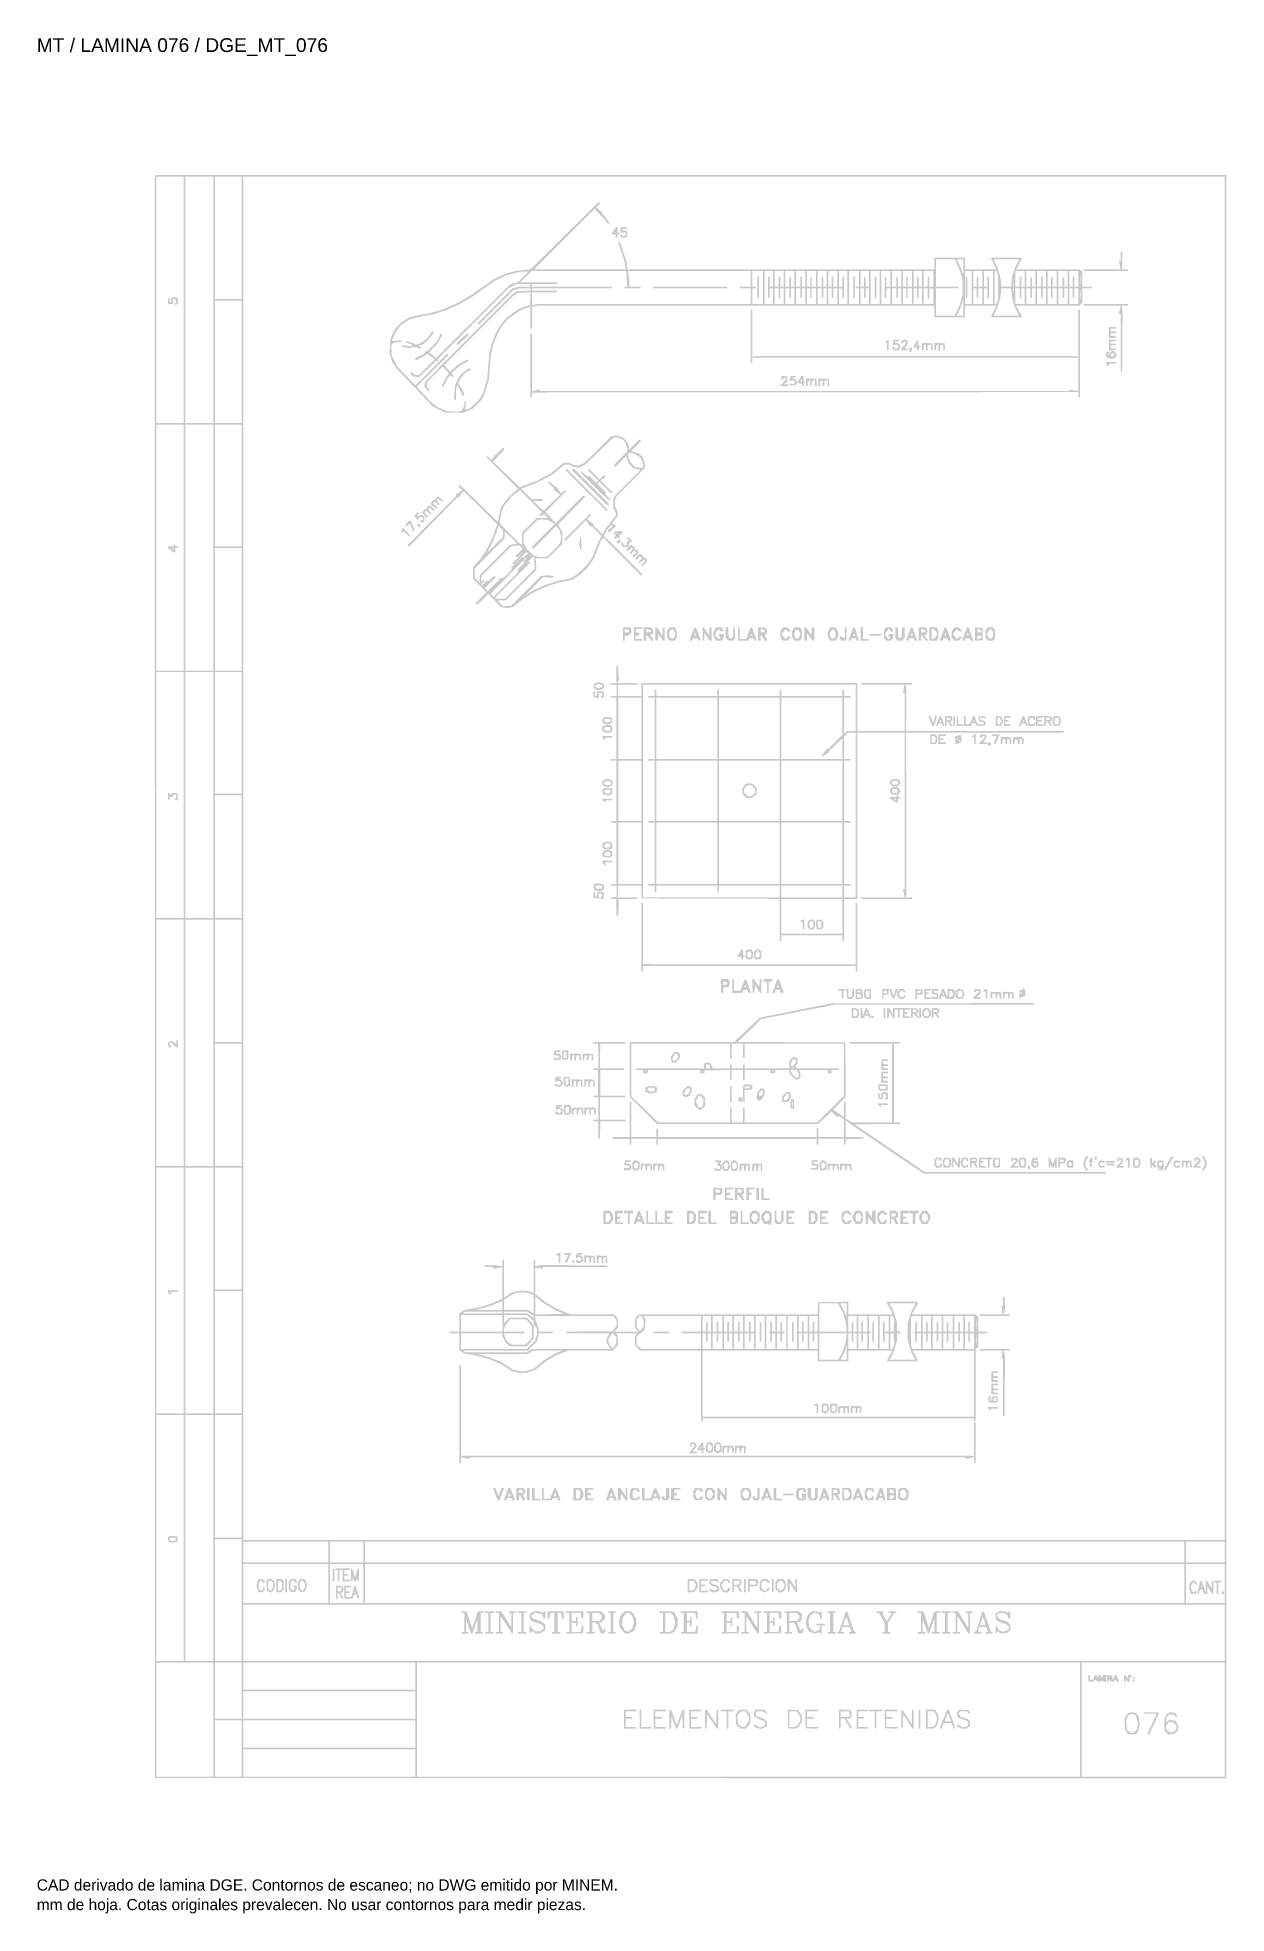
# Paper-space layout 'AN-20-DGE-076' of a CAD drawing. Header units: metres, sheet in millimetres. Extents: x 12 to 194, y 4 to 291.
import ezdxf

# ---------------------------------------------------------------- set-up
doc = ezdxf.new("R2010")
doc.units = ezdxf.units.M
doc.layers.add('DGE_DATOS', color=7, linetype='Continuous', lineweight=0)
doc.layers.add('DGE_RELLENO', color=7, linetype='Continuous', lineweight=0)
doc.styles.add('DGE_ARIAL', font='arial.ttf')

# ---------------------------------------------------------------- blocks, each defined once
blk = doc.blocks.new('LP_REF_DGE_MT_076')
at = {"layer": 'DGE_RELLENO'}
h = blk.add_hatch(color=7, dxfattribs=at)
h.paths.add_polyline_path([(30.0815, 270.0913), (30.0216, 269.9332), (30.0539, 147.5693), (30.0862, 25.2054), (111.9478, 25.1737), (193.8093, 25.142), (193.8093, 147.6957), (193.8093, 270.2494), (111.9754, 270.2494), (30.1415, 270.2494)], flags=0)
h.paths.add_polyline_path([(34.4496, 251.1517), (34.4496, 232.3071), (32.3627, 232.3071), (30.2759, 232.3071), (30.2759, 251.1517), (30.2759, 269.9964), (32.3627, 269.9964), (34.4496, 269.9964)], flags=0)
h.paths.add_polyline_path([(39.0027, 251.1517), (39.0027, 232.3071), (36.8526, 232.3071), (34.7025, 232.3071), (34.7025, 251.1517), (34.7025, 269.9964), (36.8526, 269.9964), (39.0027, 269.9964)], flags=0)
h.paths.add_polyline_path([(43.3029, 260.6373), (43.3029, 251.2782), (41.2793, 251.2782), (39.2557, 251.2782), (39.2557, 260.6373), (39.2557, 269.9964), (41.2793, 269.9964), (43.3029, 269.9964)], flags=0)
h.paths.add_polyline_path([(193.5564, 165.7816), (193.5564, 61.5668), (118.5561, 61.5668), (43.5559, 61.5668), (43.5559, 165.7816), (43.5559, 269.9964), (118.5561, 269.9964), (193.5564, 269.9964)], flags=0)
h.paths.add_polyline_path([(43.3029, 241.6662), (43.3029, 232.3071), (41.2793, 232.3071), (39.2557, 232.3071), (39.2557, 241.6662), (39.2557, 251.0253), (41.2793, 251.0253), (43.3029, 251.0253)], flags=0)
h.paths.add_polyline_path([(34.4496, 213.2727), (34.4496, 194.4913), (32.3627, 194.4913), (30.2759, 194.4913), (30.2759, 213.2727), (30.2759, 232.0541), (32.3627, 232.0541), (34.4496, 232.0541)], flags=0)
h.paths.add_polyline_path([(39.0027, 213.2727), (39.0027, 194.4913), (36.8526, 194.4913), (34.7025, 194.4913), (34.7025, 213.2727), (34.7025, 232.0541), (36.8526, 232.0541), (39.0027, 232.0541)], flags=0)
h.paths.add_polyline_path([(43.3029, 222.7583), (43.3029, 213.4624), (41.2793, 213.4624), (39.2557, 213.4624), (39.2557, 222.7583), (39.2557, 232.0541), (41.2793, 232.0541), (43.3029, 232.0541)], flags=0)
h.paths.add_polyline_path([(43.3029, 203.8504), (43.3029, 194.4913), (41.2793, 194.4913), (39.2557, 194.4913), (39.2557, 203.8504), (39.2557, 213.2095), (41.2793, 213.2095), (43.3029, 213.2095)], flags=0)
h.paths.add_polyline_path([(34.4496, 175.4569), (34.4496, 156.6754), (32.3627, 156.6754), (30.2759, 156.6754), (30.2759, 175.4569), (30.2759, 194.2383), (32.3627, 194.2383), (34.4496, 194.2383)], flags=0)
h.paths.add_polyline_path([(39.0027, 175.4569), (39.0027, 156.6754), (36.8526, 156.6754), (34.7025, 156.6754), (34.7025, 175.4569), (34.7025, 194.2383), (36.8526, 194.2383), (39.0027, 194.2383)], flags=0)
h.paths.add_polyline_path([(43.3029, 184.9424), (43.3029, 175.6466), (41.2793, 175.6466), (39.2557, 175.6466), (39.2557, 184.9424), (39.2557, 194.2383), (41.2793, 194.2383), (43.3029, 194.2383)], flags=0)
h.paths.add_polyline_path([(43.3029, 166.0345), (43.3029, 156.6754), (41.2793, 156.6754), (39.2557, 156.6754), (39.2557, 166.0345), (39.2557, 175.3936), (41.2793, 175.3936), (43.3029, 175.3936)], flags=0)
h.paths.add_polyline_path([(34.4496, 137.5778), (34.4496, 118.7331), (32.3627, 118.7331), (30.2759, 118.7331), (30.2759, 137.5778), (30.2759, 156.4225), (32.3627, 156.4225), (34.4496, 156.4225)], flags=0)
h.paths.add_polyline_path([(39.0027, 137.5778), (39.0027, 118.7331), (36.8526, 118.7331), (34.7025, 118.7331), (34.7025, 137.5778), (34.7025, 156.4225), (36.8526, 156.4225), (39.0027, 156.4225)], flags=0)
h.paths.add_polyline_path([(43.3029, 147.0634), (43.3029, 137.7043), (41.2793, 137.7043), (39.2557, 137.7043), (39.2557, 147.0634), (39.2557, 156.4225), (41.2793, 156.4225), (43.3029, 156.4225)], flags=0)
h.paths.add_polyline_path([(43.3029, 128.0922), (43.3029, 118.7331), (41.2793, 118.7331), (39.2557, 118.7331), (39.2557, 128.0922), (39.2557, 137.4513), (41.2793, 137.4513), (43.3029, 137.4513)], flags=0)
h.paths.add_polyline_path([(34.4496, 99.6988), (34.4496, 80.9173), (32.3627, 80.9173), (30.2759, 80.9173), (30.2759, 99.6988), (30.2759, 118.4802), (32.3627, 118.4802), (34.4496, 118.4802)], flags=0)
h.paths.add_polyline_path([(39.0027, 99.6988), (39.0027, 80.9173), (36.8526, 80.9173), (34.7025, 80.9173), (34.7025, 99.6988), (34.7025, 118.4802), (36.8526, 118.4802), (39.0027, 118.4802)], flags=0)
h.paths.add_polyline_path([(43.3029, 109.1843), (43.3029, 99.8885), (41.2793, 99.8885), (39.2557, 99.8885), (39.2557, 109.1843), (39.2557, 118.4802), (41.2793, 118.4802), (43.3029, 118.4802)], flags=0)
h.paths.add_polyline_path([(43.3029, 90.2764), (43.3029, 80.9173), (41.2793, 80.9173), (39.2557, 80.9173), (39.2557, 90.2764), (39.2557, 99.6355), (41.2793, 99.6355), (43.3029, 99.6355)], flags=0)
h.paths.add_polyline_path([(34.4496, 61.8829), (34.4496, 43.1015), (32.3627, 43.1015), (30.2759, 43.1015), (30.2759, 61.8829), (30.2759, 80.6644), (32.3627, 80.6644), (34.4496, 80.6644)], flags=0)
h.paths.add_polyline_path([(39.0027, 61.8829), (39.0027, 43.1015), (36.8526, 43.1015), (34.7025, 43.1015), (34.7025, 61.8829), (34.7025, 80.6644), (36.8526, 80.6644), (39.0027, 80.6644)], flags=0)
h.paths.add_polyline_path([(43.3029, 71.3053), (43.3029, 61.9462), (41.2793, 61.9462), (39.2557, 61.9462), (39.2557, 71.3053), (39.2557, 80.6644), (41.2793, 80.6644), (43.3029, 80.6644)], flags=0)
h.paths.add_polyline_path([(43.3029, 52.3974), (43.3029, 43.1015), (41.2793, 43.1015), (39.2557, 43.1015), (39.2557, 52.3974), (39.2557, 61.6932), (41.2793, 61.6932), (43.3029, 61.6932)], flags=0)
h.paths.add_polyline_path([(56.5829, 59.7329), (56.5829, 58.152), (50.0694, 58.152), (43.5559, 58.152), (43.5559, 59.7329), (43.5559, 61.3138), (50.0694, 61.3138), (56.5829, 61.3138)], flags=0)
h.paths.add_polyline_path([(61.8949, 59.7329), (61.8949, 58.152), (59.3654, 58.152), (56.8358, 58.152), (56.8358, 59.7329), (56.8358, 61.3138), (59.3654, 61.3138), (61.8949, 61.3138)], flags=0)
h.paths.add_polyline_path([(187.3591, 59.7329), (187.3591, 58.152), (124.7534, 58.152), (62.1478, 58.152), (62.1478, 59.7329), (62.1478, 61.3138), (124.7534, 61.3138), (187.3591, 61.3138)], flags=0)
h.paths.add_polyline_path([(193.5564, 59.7329), (193.5564, 58.152), (190.5842, 58.152), (187.612, 58.152), (187.612, 59.7329), (187.612, 61.3138), (190.5842, 61.3138), (193.5564, 61.3138)], flags=0)
h.paths.add_polyline_path([(56.5829, 54.9269), (56.5829, 51.9547), (50.0694, 51.9547), (43.5559, 51.9547), (43.5559, 54.9269), (43.5559, 57.899), (50.0694, 57.899), (56.5829, 57.899)], flags=0)
h.paths.add_polyline_path([(61.8949, 54.9269), (61.8949, 51.9547), (59.3654, 51.9547), (56.8358, 51.9547), (56.8358, 54.9269), (56.8358, 57.899), (59.3654, 57.899), (61.8949, 57.899)], flags=0)
h.paths.add_polyline_path([(187.3591, 54.9269), (187.3591, 51.9547), (124.7534, 51.9547), (62.1478, 51.9547), (62.1478, 54.9269), (62.1478, 57.899), (124.7534, 57.899), (187.3591, 57.899)], flags=0)
h.paths.add_polyline_path([(193.5564, 54.9269), (193.5564, 51.9547), (190.5842, 51.9547), (187.612, 51.9547), (187.612, 54.9269), (187.612, 57.899), (190.5842, 57.899), (193.5564, 57.899)], flags=0)
h.paths.add_polyline_path([(193.5564, 47.4016), (193.5564, 43.1015), (118.5561, 43.1015), (43.5559, 43.1015), (43.5559, 47.4016), (43.5559, 51.7018), (118.5561, 51.7018), (193.5564, 51.7018)], flags=0)
h.paths.add_polyline_path([(39.0027, 34.1218), (39.0027, 25.3951), (34.6393, 25.3951), (30.2759, 25.3951), (30.2759, 34.1218), (30.2759, 42.8486), (34.6393, 42.8486), (39.0027, 42.8486)], flags=0)
h.paths.add_polyline_path([(43.3029, 38.5484), (43.3029, 34.2483), (41.2793, 34.2483), (39.2557, 34.2483), (39.2557, 38.5484), (39.2557, 42.8486), (41.2793, 42.8486), (43.3029, 42.8486)], flags=0)
h.paths.add_polyline_path([(69.8629, 40.7617), (69.8629, 38.6749), (56.7094, 38.6749), (43.5559, 38.6749), (43.5559, 40.7617), (43.5559, 42.8486), (56.7094, 42.8486), (69.8629, 42.8486)], flags=0)
h.paths.add_polyline_path([(171.4231, 34.1218), (171.4231, 25.3951), (120.7695, 25.3951), (70.1158, 25.3951), (70.1158, 34.1218), (70.1158, 42.8486), (120.7695, 42.8486), (171.4231, 42.8486)], flags=0)
h.paths.add_polyline_path([(193.5564, 34.1218), (193.5564, 25.3951), (182.6162, 25.3951), (171.676, 25.3951), (171.676, 34.1218), (171.676, 42.8486), (182.6162, 42.8486), (193.5564, 42.8486)], flags=0)
h.paths.add_polyline_path([(69.8629, 36.3351), (69.8629, 34.2483), (56.7094, 34.2483), (43.5559, 34.2483), (43.5559, 36.3351), (43.5559, 38.422), (56.7094, 38.422), (69.8629, 38.422)], flags=0)
h.paths.add_polyline_path([(43.3029, 29.6952), (43.3029, 25.3951), (41.2793, 25.3951), (39.2557, 25.3951), (39.2557, 29.6952), (39.2557, 33.9954), (41.2793, 33.9954), (43.3029, 33.9954)], flags=0)
h.paths.add_polyline_path([(69.8629, 31.9085), (69.8629, 29.8217), (56.7094, 29.8217), (43.5559, 29.8217), (43.5559, 31.9085), (43.5559, 33.9954), (56.7094, 33.9954), (69.8629, 33.9954)], flags=0)
h.paths.add_polyline_path([(69.8629, 27.4819), (69.8629, 25.3951), (56.7094, 25.3951), (43.5559, 25.3951), (43.5559, 27.4819), (43.5559, 29.5688), (56.7094, 29.5688), (69.8629, 29.5688)], flags=0)
h.paths.add_polyline_path([(32.6368, 251.4468), (32.5524, 251.3625), (32.5524, 251.0674), (32.5524, 250.7723), (32.426, 250.7723), (32.2995, 250.7723), (32.2995, 251.0885), (32.2995, 251.4047), (32.173, 251.4047), (32.0465, 251.4047), (32.0465, 250.962), (32.0465, 250.5194), (32.426, 250.5194), (32.8054, 250.5194), (32.8054, 250.9081), (32.8054, 251.2968), (33.0253, 251.2544), (33.2452, 251.2121), (33.2907, 250.9757), (33.3362, 250.7394), (33.1693, 250.6363), (33.0024, 250.5331), (33.0882, 250.4474), (33.1739, 250.3616), (33.3691, 250.4365), (33.5643, 250.5114), (33.5643, 250.8212), (33.5643, 251.1311), (33.4875, 251.3311), (33.4107, 251.5312), (33.0659, 251.5312), (32.7211, 251.5312)], flags=0)
h.paths.add_polyline_path([(92.6423, 260.9441), (87.4535, 255.8126), (86.3416, 255.6981), (85.2297, 255.5836), (84.4076, 255.3443), (83.5855, 255.1049), (82.7215, 254.7125), (81.8575, 254.3201), (80.1548, 253.117), (78.4522, 251.9139), (77.4143, 251.3044), (76.3764, 250.6949), (75.1749, 250.1735), (73.9733, 249.6522), (72.8351, 249.3354), (71.6968, 249.0186), (71.1276, 248.9376), (70.5585, 248.8565), (69.7364, 248.6586), (68.9143, 248.4607), (68.2819, 248.0562), (67.6495, 247.6517), (67.1607, 247.1087), (66.6719, 246.5658), (66.3534, 245.8701), (66.0349, 245.1745), (65.9735, 244.0843), (65.912, 242.9942), (66.1053, 242.3458), (66.2986, 241.6975), (66.6137, 241.2075), (66.9287, 240.7176), (69.6964, 237.8087), (72.4641, 234.8998), (73.4575, 234.3939), (74.4509, 233.888), (75.8563, 233.8898), (77.2617, 233.8917), (77.9915, 234.2318), (78.7212, 234.5719), (79.3547, 235.2223), (79.9882, 235.8727), (80.2239, 236.3348), (80.4596, 236.7969), (80.7784, 237.8719), (81.0972, 238.947), (81.2428, 240.7808), (81.3885, 242.6147), (81.5838, 243.4845), (81.7792, 244.3542), (82.1333, 245.2129), (82.4874, 246.0716), (82.8353, 246.6829), (83.1833, 247.2943), (83.6374, 247.7805), (84.0914, 248.2666), (84.8503, 248.8085), (85.6091, 249.3503), (86.115, 249.6032), (86.6209, 249.8561), (87.032, 249.9449), (87.443, 250.0336), (87.443, 248.3794), (87.443, 246.7251), (87.5695, 246.7251), (87.696, 246.7251), (87.696, 248.4154), (87.696, 250.1056), (88.2828, 250.186), (88.8696, 250.2664), (119.0164, 250.2664), (149.1633, 250.2664), (149.1633, 249.3811), (149.1633, 248.4958), (151.5031, 248.4958), (153.8429, 248.4958), (153.8429, 249.3811), (153.8429, 250.2664), (156.2478, 250.2664), (158.6527, 250.2664), (158.2714, 249.5112), (157.8902, 248.7559), (157.8902, 248.6259), (157.8902, 248.4958), (160.23, 248.4958), (162.5698, 248.4958), (162.5698, 248.5547), (162.5698, 248.6135), (162.1155, 249.44), (161.6612, 250.2664), (166.5226, 250.2664), (171.3839, 250.2664), (171.5932, 250.4977), (171.8025, 250.729), (171.8025, 251.8257), (171.8025, 252.9224), (172.4981, 252.9224), (173.1938, 252.9224), (173.1938, 253.0489), (173.1938, 253.1753), (172.4981, 253.1753), (171.8025, 253.1753), (171.8025, 254.294), (171.8025, 255.4127), (171.5712, 255.622), (171.3399, 255.8313), (166.5006, 255.8313), (161.6612, 255.8313), (162.1155, 256.6577), (162.5698, 257.4842), (162.5698, 257.543), (162.5698, 257.6019), (160.23, 257.6019), (157.8902, 257.6019), (157.8902, 257.4713), (157.8902, 257.3406), (158.2064, 256.7166), (158.5225, 256.0926), (158.5225, 255.962), (158.5225, 255.8313), (156.1827, 255.8313), (153.8429, 255.8313), (153.8429, 256.7166), (153.8429, 257.6019), (151.5031, 257.6019), (149.1633, 257.6019), (149.1633, 256.7166), (149.1633, 255.8313), (125.7164, 255.8313), (102.2694, 255.8313), (102.1853, 256.432), (102.1012, 257.0328), (101.6493, 258.424), (101.1974, 259.8152), (101.0888, 259.9333), (100.9802, 260.0513), (100.916, 259.9871), (100.8518, 259.9229), (101.3376, 258.4771), (101.8233, 257.0312), (101.9133, 256.4312), (102.0033, 255.8313), (95.0079, 255.8313), (88.0126, 255.8313), (92.6658, 260.4792), (97.3191, 265.1272), (97.4523, 264.8952), (97.5856, 264.6632), (98.2004, 264.0452), (98.8152, 263.4271), (99.0248, 263.1073), (99.2344, 262.7874), (99.3463, 262.7874), (99.4582, 262.7874), (99.4582, 262.9184), (99.4582, 263.0495), (98.8122, 263.8986), (98.1661, 264.7477), (97.832, 265.0211), (97.4979, 265.2944), (97.7824, 265.5984), (98.067, 265.9023), (98.067, 265.989), (98.067, 266.0757), (97.9491, 266.0757), (97.8312, 266.0757)], flags=0)
h.paths.add_polyline_path([(152.677, 256.4953), (153.0662, 255.6416), (153.2739, 254.9141), (153.4816, 254.1867), (153.4816, 253.0489), (153.4816, 251.911), (153.2739, 251.1836), (153.0662, 250.4561), (152.677, 249.6024), (152.2878, 248.7487), (150.852, 248.7487), (149.4163, 248.7487), (149.4163, 250.8356), (149.4163, 252.9224), (151.1237, 252.9224), (152.8311, 252.9224), (152.8311, 253.0489), (152.8311, 253.1753), (151.1237, 253.1753), (149.4163, 253.1753), (149.4163, 255.2622), (149.4163, 257.349), (150.852, 257.349), (152.2878, 257.349)], flags=0)
h.paths.add_polyline_path([(153.5807, 256.1791), (153.5715, 255.0092), (153.344, 255.6481), (153.1166, 256.2869), (152.9106, 256.6852), (152.7046, 257.0835), (152.7046, 257.2162), (152.7046, 257.349), (153.1473, 257.349), (153.59, 257.349)], flags=0)
h.paths.add_polyline_path([(162.0639, 257.2815), (162.0639, 257.2141), (161.7652, 256.6176), (161.4665, 256.021), (161.2678, 255.3886), (161.0692, 254.7563), (160.985, 253.9658), (160.9007, 253.1753), (160.1634, 253.1753), (159.4261, 253.1753), (159.3419, 253.9026), (159.2577, 254.6298), (159.0231, 255.4126), (158.7885, 256.1954), (158.529, 256.7039), (158.2696, 257.2124), (158.2696, 257.2807), (158.2696, 257.349), (160.1667, 257.349), (162.0639, 257.349)], flags=0)
h.paths.add_polyline_path([(102.0406, 255.4687), (102.1084, 255.359), (102.1618, 254.2672), (102.2151, 253.1753), (102.0457, 253.1753), (101.8762, 253.1753), (101.7981, 253.0489), (101.7199, 252.9224), (102.9921, 252.9224), (104.2643, 252.9224), (104.2643, 253.0489), (104.2643, 253.1753), (103.4004, 253.1753), (102.5365, 253.1753), (102.5358, 253.8393), (102.5352, 254.5033), (102.4345, 255.0408), (102.3339, 255.5783), (111.7098, 255.5783), (121.0856, 255.5783), (121.0856, 254.3768), (121.0856, 253.1753), (120.2636, 253.1753), (119.4415, 253.1753), (119.4415, 253.0489), (119.4415, 252.9224), (120.2636, 252.9224), (121.0856, 252.9224), (121.0856, 251.7209), (121.0856, 250.5194), (104.8651, 250.518), (88.6446, 250.5166), (88.1703, 250.4382), (87.696, 250.3598), (87.696, 251.3249), (87.696, 252.29), (89.5931, 252.29), (91.4903, 252.29), (91.4903, 252.4165), (91.4903, 252.543), (89.5931, 252.543), (87.696, 252.543), (87.696, 252.7327), (87.696, 252.9224), (93.7668, 252.9224), (99.8377, 252.9224), (99.8377, 253.0489), (99.8377, 253.1753), (93.7668, 253.1753), (87.696, 253.1753), (87.696, 253.365), (87.696, 253.5548), (89.5931, 253.5548), (91.4903, 253.5548), (91.4903, 253.6812), (91.4903, 253.8077), (88.6762, 253.8098), (85.8621, 253.8119), (86.7641, 254.6951), (87.666, 255.5783), (94.8194, 255.5783), (101.9728, 255.5783)], flags=0)
h.paths.add_polyline_path([(122.9828, 253.0489), (122.9828, 250.5194), (122.1607, 250.5194), (121.3386, 250.5194), (121.3386, 251.7209), (121.3386, 252.9224), (121.6623, 252.9224), (121.9859, 252.9224), (121.9077, 253.0489), (121.8296, 253.1753), (121.5841, 253.1753), (121.3386, 253.1753), (121.3386, 254.3768), (121.3386, 255.5783), (122.1607, 255.5783), (122.9828, 255.5783)], flags=0)
h.paths.add_polyline_path([(124.5005, 254.3768), (124.5005, 253.1753), (124.2475, 253.1753), (123.9946, 253.1753), (123.9946, 253.9342), (123.9946, 254.693), (123.8681, 254.693), (123.7416, 254.693), (123.7416, 253.0414), (123.7416, 251.3898), (123.8681, 251.4679), (123.9946, 251.5461), (123.9946, 252.2342), (123.9946, 252.9224), (124.2475, 252.9224), (124.5005, 252.9224), (124.5005, 251.7209), (124.5005, 250.5194), (123.8681, 250.5194), (123.2357, 250.5194), (123.2357, 253.0489), (123.2357, 255.5783), (123.8681, 255.5783), (124.5005, 255.5783)], flags=0)
h.paths.add_polyline_path([(126.1447, 254.3768), (126.1447, 253.1753), (125.8917, 253.1753), (125.6388, 253.1753), (125.6388, 253.9342), (125.6388, 254.693), (125.5123, 254.693), (125.3858, 254.693), (125.3858, 253.9342), (125.3858, 253.1753), (125.0696, 253.1753), (124.7534, 253.1753), (124.7534, 254.3768), (124.7534, 255.5783), (125.4491, 255.5783), (126.1447, 255.5783)], flags=0)
h.paths.add_polyline_path([(127.7889, 254.3768), (127.7889, 253.1753), (127.5359, 253.1753), (127.283, 253.1753), (127.283, 253.8635), (127.283, 254.5516), (127.1565, 254.6298), (127.03, 254.708), (127.03, 253.9416), (127.03, 253.1753), (126.7138, 253.1753), (126.3976, 253.1753), (126.3976, 254.3768), (126.3976, 255.5783), (127.0933, 255.5783), (127.7889, 255.5783)], flags=0)
h.paths.add_polyline_path([(129.4331, 254.3768), (129.4331, 253.1753), (129.1801, 253.1753), (128.9272, 253.1753), (128.9272, 253.9342), (128.9272, 254.693), (128.8007, 254.693), (128.6742, 254.693), (128.6742, 253.9342), (128.6742, 253.1753), (128.358, 253.1753), (128.0418, 253.1753), (128.0418, 254.3768), (128.0418, 255.5783), (128.7374, 255.5783), (129.4331, 255.5783)], flags=0)
h.paths.add_polyline_path([(131.0772, 254.3768), (131.0772, 253.1753), (130.7611, 253.1753), (130.4449, 253.1753), (130.4449, 253.9416), (130.4449, 254.708), (130.3184, 254.6298), (130.1919, 254.5516), (130.1919, 253.8635), (130.1919, 253.1753), (129.939, 253.1753), (129.686, 253.1753), (129.686, 254.3768), (129.686, 255.5783), (130.3816, 255.5783), (131.0772, 255.5783)], flags=0)
h.paths.add_polyline_path([(132.7214, 254.3768), (132.7214, 253.1753), (132.4685, 253.1753), (132.2155, 253.1753), (132.2155, 253.8635), (132.2155, 254.5516), (132.0891, 254.6298), (131.9626, 254.708), (131.9626, 253.9416), (131.9626, 253.1753), (131.6464, 253.1753), (131.3302, 253.1753), (131.3302, 254.3768), (131.3302, 255.5783), (132.0258, 255.5783), (132.7214, 255.5783)], flags=0)
h.paths.add_polyline_path([(134.3656, 254.3768), (134.3656, 253.1753), (134.0494, 253.1753), (133.7332, 253.1753), (133.7332, 253.9342), (133.7332, 254.693), (133.6068, 254.693), (133.4803, 254.693), (133.4803, 253.9342), (133.4803, 253.1753), (133.2273, 253.1753), (132.9744, 253.1753), (132.9744, 254.3768), (132.9744, 255.5783), (133.67, 255.5783), (134.3656, 255.5783)], flags=0)
h.paths.add_polyline_path([(135.8833, 253.0489), (135.8833, 250.5194), (135.251, 250.5194), (134.6186, 250.5194), (134.6186, 251.7209), (134.6186, 252.9224), (134.8715, 252.9224), (135.1245, 252.9224), (135.1245, 252.1561), (135.1245, 251.3898), (135.251, 251.4679), (135.3774, 251.5461), (135.3774, 253.1196), (135.3774, 254.693), (135.251, 254.693), (135.1245, 254.693), (135.1245, 253.9342), (135.1245, 253.1753), (134.8715, 253.1753), (134.6186, 253.1753), (134.6186, 254.3768), (134.6186, 255.5783), (135.251, 255.5783), (135.8833, 255.5783)], flags=0)
h.paths.add_polyline_path([(137.654, 254.3768), (137.654, 253.1753), (137.401, 253.1753), (137.1481, 253.1753), (137.1481, 253.0489), (137.1481, 252.9224), (137.401, 252.9224), (137.654, 252.9224), (137.654, 251.7209), (137.654, 250.5194), (136.8951, 250.5194), (136.1363, 250.5194), (136.1363, 253.0489), (136.1363, 255.5783), (136.8951, 255.5783), (137.654, 255.5783)], flags=0)
h.paths.add_polyline_path([(139.1717, 254.3768), (139.1717, 253.1753), (138.9188, 253.1753), (138.6658, 253.1753), (138.6658, 253.8635), (138.6658, 254.5516), (138.5393, 254.6298), (138.4129, 254.708), (138.4129, 253.9416), (138.4129, 253.1753), (138.1599, 253.1753), (137.907, 253.1753), (137.907, 254.3768), (137.907, 255.5783), (138.5393, 255.5783), (139.1717, 255.5783)], flags=0)
h.paths.add_polyline_path([(140.8159, 253.0489), (140.8159, 250.5194), (140.1247, 250.5194), (139.4335, 250.5194), (139.4335, 253.0489), (139.4335, 255.5783), (140.1247, 255.5783), (140.8159, 255.5783)], flags=0)
h.paths.add_polyline_path([(142.4601, 254.3768), (142.4601, 253.1753), (142.1439, 253.1753), (141.8277, 253.1753), (141.8277, 253.9416), (141.8277, 254.708), (141.7012, 254.6298), (141.5748, 254.5516), (141.5748, 253.0489), (141.5748, 251.5461), (141.7012, 251.4679), (141.8277, 251.3898), (141.8277, 252.1561), (141.8277, 252.9224), (142.1439, 252.9224), (142.4601, 252.9224), (142.4601, 251.7209), (142.4601, 250.5194), (141.7645, 250.5194), (141.0689, 250.5194), (141.0689, 253.0489), (141.0689, 255.5783), (141.7645, 255.5783), (142.4601, 255.5783)], flags=0)
h.paths.add_polyline_path([(144.1043, 254.3768), (144.1043, 253.1753), (143.8513, 253.1753), (143.5984, 253.1753), (143.5984, 253.8635), (143.5984, 254.5516), (143.4719, 254.6298), (143.3454, 254.708), (143.3454, 253.9416), (143.3454, 253.1753), (143.0292, 253.1753), (142.713, 253.1753), (142.713, 254.3768), (142.713, 255.5783), (143.4087, 255.5783), (144.1043, 255.5783)], flags=0)
h.paths.add_polyline_path([(145.7485, 254.3768), (145.7485, 253.1753), (145.4323, 253.1753), (145.1161, 253.1753), (145.1161, 253.9342), (145.1161, 254.693), (144.9896, 254.693), (144.8631, 254.693), (144.8631, 253.9342), (144.8631, 253.1753), (144.6102, 253.1753), (144.3572, 253.1753), (144.3572, 254.3768), (144.3572, 255.5783), (145.0528, 255.5783), (145.7485, 255.5783)], flags=0)
h.paths.add_polyline_path([(147.2662, 254.3768), (147.2662, 253.1753), (147.0132, 253.1753), (146.7603, 253.1753), (146.7603, 253.9416), (146.7603, 254.708), (146.6338, 254.6298), (146.5073, 254.5516), (146.5073, 253.8635), (146.5073, 253.1753), (146.2544, 253.1753), (146.0014, 253.1753), (146.0014, 254.3768), (146.0014, 255.5783), (146.6338, 255.5783), (147.2662, 255.5783)], flags=0)
h.paths.add_polyline_path([(149.0368, 254.3768), (149.0368, 253.1753), (148.7207, 253.1753), (148.4045, 253.1753), (148.4045, 253.9342), (148.4045, 254.693), (148.278, 254.693), (148.1515, 254.693), (148.1515, 253.9342), (148.1515, 253.1753), (147.8353, 253.1753), (147.5191, 253.1753), (147.5191, 254.3768), (147.5191, 255.5783), (148.278, 255.5783), (149.0368, 255.5783)], flags=0)
h.paths.add_polyline_path([(154.8547, 253.0489), (154.8547, 250.5194), (154.3488, 250.5194), (153.8429, 250.5194), (153.8429, 253.0489), (153.8429, 255.5783), (154.3488, 255.5783), (154.8547, 255.5783)], flags=0)
h.paths.add_polyline_path([(156.4989, 254.3768), (156.4989, 253.1753), (156.1827, 253.1753), (155.8665, 253.1753), (155.8665, 253.9416), (155.8665, 254.708), (155.7401, 254.6298), (155.6136, 254.5516), (155.6136, 253.8635), (155.6136, 253.1753), (155.3606, 253.1753), (155.1077, 253.1753), (155.1077, 254.3768), (155.1077, 255.5783), (155.8033, 255.5783), (156.4989, 255.5783)], flags=0)
h.paths.add_polyline_path([(158.1431, 253.0489), (158.1431, 250.5194), (157.4475, 250.5194), (156.7519, 250.5194), (156.7519, 251.7209), (156.7519, 252.9224), (157.0048, 252.9224), (157.2578, 252.9224), (157.2578, 252.1635), (157.2578, 251.4047), (157.3843, 251.4047), (157.5107, 251.4047), (157.5107, 253.0489), (157.5107, 254.693), (157.3843, 254.693), (157.2578, 254.693), (157.2578, 253.9342), (157.2578, 253.1753), (157.0048, 253.1753), (156.7519, 253.1753), (156.7519, 254.3768), (156.7519, 255.5783), (157.4475, 255.5783), (158.1431, 255.5783)], flags=0)
h.paths.add_polyline_path([(158.774, 255.2661), (158.8927, 254.9539), (158.9074, 253.0845), (158.9222, 251.215), (158.7887, 250.8672), (158.6553, 250.5194), (158.5257, 250.5194), (158.3961, 250.5194), (158.3961, 253.0489), (158.3961, 255.5783), (158.5257, 255.5783), (158.6553, 255.5783)], flags=0)
h.paths.add_polyline_path([(162.9492, 254.3768), (162.9492, 253.1753), (162.6962, 253.1753), (162.4433, 253.1753), (162.4433, 253.9342), (162.4433, 254.693), (162.3168, 254.693), (162.1903, 254.693), (162.1903, 253.9342), (162.1903, 253.1753), (161.8742, 253.1753), (161.558, 253.1753), (161.558, 254.3768), (161.558, 255.5783), (162.2536, 255.5783), (162.9492, 255.5783)], flags=0)
h.paths.add_polyline_path([(164.5934, 254.3768), (164.5934, 253.1753), (164.3404, 253.1753), (164.0875, 253.1753), (164.0875, 253.8635), (164.0875, 254.5516), (163.961, 254.6298), (163.8345, 254.708), (163.8345, 253.9416), (163.8345, 253.1753), (163.5183, 253.1753), (163.2022, 253.1753), (163.2022, 254.3768), (163.2022, 255.5783), (163.8978, 255.5783), (164.5934, 255.5783)], flags=0)
h.paths.add_polyline_path([(166.2376, 254.3768), (166.2376, 253.1753), (165.9846, 253.1753), (165.7317, 253.1753), (165.7317, 253.9342), (165.7317, 254.693), (165.6052, 254.693), (165.4787, 254.693), (165.4787, 253.9342), (165.4787, 253.1753), (165.1625, 253.1753), (164.8463, 253.1753), (164.8463, 254.3768), (164.8463, 255.5783), (165.542, 255.5783), (166.2376, 255.5783)], flags=0)
h.paths.add_polyline_path([(167.8818, 254.3768), (167.8818, 253.1753), (167.5656, 253.1753), (167.2494, 253.1753), (167.2494, 253.9416), (167.2494, 254.708), (167.1229, 254.6298), (166.9964, 254.5516), (166.9964, 253.8635), (166.9964, 253.1753), (166.7435, 253.1753), (166.4905, 253.1753), (166.4905, 254.3768), (166.4905, 255.5783), (167.1861, 255.5783), (167.8818, 255.5783)], flags=0)
h.paths.add_polyline_path([(169.526, 254.3768), (169.526, 253.1753), (169.273, 253.1753), (169.02, 253.1753), (169.02, 253.8635), (169.02, 254.5516), (168.8936, 254.6298), (168.7671, 254.708), (168.7671, 253.9416), (168.7671, 253.1753), (168.4509, 253.1753), (168.1347, 253.1753), (168.1347, 254.3768), (168.1347, 255.5783), (168.8303, 255.5783), (169.526, 255.5783)], flags=0)
h.paths.add_polyline_path([(171.1701, 254.3768), (171.1701, 253.1753), (170.854, 253.1753), (170.5378, 253.1753), (170.5378, 253.9342), (170.5378, 254.693), (170.4113, 254.693), (170.2848, 254.693), (170.2848, 253.9342), (170.2848, 253.1753), (170.0319, 253.1753), (169.7789, 253.1753), (169.7789, 254.3768), (169.7789, 255.5783), (170.4745, 255.5783), (171.1701, 255.5783)], flags=0)
h.paths.add_polyline_path([(86.3319, 254.6571), (85.5442, 253.8624), (84.9443, 253.6914), (84.3444, 253.5204), (78.6945, 247.891), (73.0446, 242.2616), (72.5288, 242.6701), (72.013, 243.0786), (72.013, 243.1361), (72.013, 243.1936), (72.6536, 243.8527), (73.2942, 244.5118), (73.6022, 245.1084), (73.9101, 245.7049), (73.9101, 245.8356), (73.9101, 245.9663), (73.8028, 245.9663), (73.6956, 245.9663), (73.455, 245.4317), (73.2145, 244.897), (72.4727, 244.1037), (71.731, 243.3103), (71.5693, 243.3103), (71.4076, 243.3103), (71.3351, 243.1213), (71.2626, 242.9323), (70.5627, 242.5891), (69.8629, 242.2458), (69.8629, 242.0825), (69.8629, 241.9191), (69.9303, 241.9191), (69.9977, 241.9191), (70.5943, 242.2252), (71.1909, 242.5313), (71.4406, 242.7186), (71.6903, 242.9058), (72.2311, 242.5175), (72.7718, 242.1292), (72.7718, 242.0475), (72.7718, 241.9657), (71.5873, 240.8041), (70.4028, 239.6426), (70.0851, 239.6426), (69.7674, 239.6426), (69.6099, 239.8323), (69.4525, 240.022), (69.2782, 240.022), (69.104, 240.022), (69.104, 239.9151), (69.104, 239.8083), (69.3253, 239.6106), (69.5467, 239.413), (69.8629, 239.3873), (70.1791, 239.3616), (70.3549, 239.3756), (70.5307, 239.3896), (71.7536, 240.5911), (72.9766, 241.7926), (73.2039, 241.7926), (73.4313, 241.7926), (73.3656, 241.9638), (73.2999, 242.1349), (78.7589, 247.5791), (84.2179, 253.0233), (84.7504, 253.289), (85.2829, 253.5548), (86.3629, 253.5548), (87.443, 253.5548), (87.443, 253.365), (87.443, 253.1753), (86.6137, 253.1753), (85.7844, 253.1753), (85.2432, 253.0391), (84.702, 252.9028), (81.9995, 250.1981), (79.297, 247.4934), (79.3893, 247.4011), (79.4817, 247.3087), (82.166, 249.9772), (84.8503, 252.6457), (85.3562, 252.7833), (85.8621, 252.921), (86.6526, 252.9217), (87.443, 252.9224), (87.443, 252.7485), (87.443, 252.5747), (86.3893, 252.5194), (85.3356, 252.4641), (84.9664, 252.1955), (84.5973, 251.9268), (77.9912, 245.3104), (71.385, 238.694), (71.3079, 238.3036), (71.2307, 237.9132), (71.5478, 237.5448), (71.865, 237.1763), (71.9593, 237.2704), (72.0536, 237.3645), (71.8435, 237.5966), (71.6335, 237.8286), (71.6335, 238.1854), (71.6335, 238.5422), (72.8404, 239.7564), (74.0473, 240.9706), (74.4846, 240.4752), (74.9219, 239.9799), (74.9219, 239.8187), (74.9219, 239.6575), (74.7926, 239.5776), (74.6633, 239.4977), (74.2867, 238.7517), (73.9101, 238.0056), (73.9101, 237.9388), (73.9101, 237.8719), (74.0344, 237.8719), (74.1588, 237.8719), (74.4915, 238.5359), (74.8243, 239.1999), (75.0201, 239.4223), (75.2159, 239.6446), (75.4483, 239.4343), (75.6808, 239.224), (75.6808, 239.408), (75.6808, 239.592), (75.5227, 239.7551), (75.3646, 239.9181), (75.997, 240.4823), (76.6293, 241.0465), (77.2946, 241.4296), (77.9599, 241.8127), (77.8858, 241.9325), (77.8118, 242.0522), (77.0792, 241.6495), (76.3467, 241.2468), (75.7671, 240.707), (75.1875, 240.1671), (74.7239, 240.6802), (74.2604, 241.1932), (79.4921, 246.4336), (84.7238, 251.674), (85.0904, 251.9408), (85.457, 252.2075), (86.4556, 252.2654), (87.4543, 252.3232), (87.417, 251.34), (87.3798, 250.3568), (86.8739, 250.206), (86.368, 250.0551), (85.7988, 249.7671), (85.2297, 249.4791), (84.553, 248.9738), (83.8763, 248.4684), (83.4147, 247.9611), (82.9531, 247.4537), (82.5432, 246.7416), (82.1334, 246.0295), (81.8225, 245.2075), (81.5117, 244.3854), (81.3251, 243.6265), (81.1385, 242.8677), (80.9901, 240.9706), (80.8416, 239.0734), (80.5223, 237.9984), (80.203, 236.9234), (79.8924, 236.3895), (79.5818, 235.8557), (78.9014, 235.2339), (78.2211, 234.6121), (77.8433, 234.4804), (77.4655, 234.3487), (77.5393, 234.9721), (77.6131, 235.5954), (77.469, 235.5954), (77.3249, 235.5954), (77.3249, 235.2729), (77.3249, 234.9505), (77.1329, 234.5792), (76.9409, 234.2079), (76.6169, 234.1265), (76.2928, 234.0452), (75.4373, 234.1064), (74.5819, 234.1676), (73.8625, 234.4969), (73.1431, 234.8263), (72.6042, 235.2679), (72.0653, 235.7095), (71.0711, 236.8016), (70.0768, 237.8938), (72.504, 240.3234), (74.9313, 242.7529), (74.8376, 242.8466), (74.7439, 242.9403), (72.3076, 240.5064), (69.8713, 238.0725), (68.4783, 239.5215), (67.0854, 240.9706), (66.6747, 241.7843), (66.2639, 242.5979), (66.2167, 243.4339), (66.1695, 244.2699), (66.372, 244.438), (66.5746, 244.6062), (67.1437, 244.6703), (67.7128, 244.7344), (67.7128, 244.8622), (67.7128, 244.9899), (67.0172, 244.9181), (66.3215, 244.8463), (66.3215, 244.9532), (66.3215, 245.06), (66.5603, 245.608), (66.7991, 246.156), (67.1875, 246.6853), (67.576, 247.2146), (68.3084, 247.7093), (69.0408, 248.204), (69.9261, 248.4103), (70.8114, 248.6166), (71.6279, 248.7562), (72.4444, 248.8958), (73.4544, 249.2148), (74.4644, 249.5339), (75.5477, 250.0106), (76.631, 250.4873), (77.642, 251.0839), (78.6529, 251.6805), (80.3283, 252.8757), (82.0036, 254.0708), (82.8578, 254.4589), (83.712, 254.847), (84.7238, 255.1384), (85.7356, 255.4298), (86.4276, 255.4409), (87.1195, 255.4519)], flags=0)
h.paths.add_polyline_path([(171.5157, 253.6496), (171.4673, 253.1121), (171.4673, 254.1871), (171.4673, 255.2622), (171.5157, 254.7246), (171.5641, 254.1871)], flags=0)
h.paths.add_polyline_path([(161.2662, 253.3358), (161.2079, 253.1121), (161.2032, 253.4915), (161.1985, 253.8709), (161.2615, 253.7153), (161.3245, 253.5596)], flags=0)
h.paths.add_polyline_path([(125.3858, 252.1635), (125.3858, 251.4047), (125.5123, 251.4047), (125.6388, 251.4047), (125.6388, 252.1635), (125.6388, 252.9224), (125.8917, 252.9224), (126.1447, 252.9224), (126.1447, 251.7209), (126.1447, 250.5194), (125.4491, 250.5194), (124.7534, 250.5194), (124.7534, 251.7209), (124.7534, 252.9224), (125.0696, 252.9224), (125.3858, 252.9224)], flags=0)
h.paths.add_polyline_path([(127.03, 252.1561), (127.03, 251.3898), (127.1565, 251.4679), (127.283, 251.5461), (127.283, 252.2342), (127.283, 252.9224), (127.5359, 252.9224), (127.7889, 252.9224), (127.7889, 251.7209), (127.7889, 250.5194), (127.0933, 250.5194), (126.3976, 250.5194), (126.3976, 251.7209), (126.3976, 252.9224), (126.7138, 252.9224), (127.03, 252.9224)], flags=0)
h.paths.add_polyline_path([(128.6742, 252.1561), (128.6742, 251.3898), (128.8007, 251.4679), (128.9272, 251.5461), (128.9272, 252.2342), (128.9272, 252.9224), (129.1801, 252.9224), (129.4331, 252.9224), (129.4331, 251.7209), (129.4331, 250.5194), (128.7374, 250.5194), (128.0418, 250.5194), (128.0418, 251.7209), (128.0418, 252.9224), (128.358, 252.9224), (128.6742, 252.9224)], flags=0)
h.paths.add_polyline_path([(130.1919, 252.2342), (130.1919, 251.5461), (130.3184, 251.4679), (130.4449, 251.3898), (130.4449, 252.1561), (130.4449, 252.9224), (130.7611, 252.9224), (131.0772, 252.9224), (131.0772, 251.7209), (131.0772, 250.5194), (130.3816, 250.5194), (129.686, 250.5194), (129.686, 251.7209), (129.686, 252.9224), (129.939, 252.9224), (130.1919, 252.9224)], flags=0)
h.paths.add_polyline_path([(131.9626, 252.1561), (131.9626, 251.3898), (132.0891, 251.4679), (132.2155, 251.5461), (132.2155, 252.2342), (132.2155, 252.9224), (132.4685, 252.9224), (132.7214, 252.9224), (132.7214, 251.7209), (132.7214, 250.5194), (132.0258, 250.5194), (131.3302, 250.5194), (131.3302, 251.7209), (131.3302, 252.9224), (131.6464, 252.9224), (131.9626, 252.9224)], flags=0)
h.paths.add_polyline_path([(133.4803, 252.2342), (133.4803, 251.5461), (133.6068, 251.4679), (133.7332, 251.3898), (133.7332, 252.1561), (133.7332, 252.9224), (134.0494, 252.9224), (134.3656, 252.9224), (134.3656, 251.7209), (134.3656, 250.5194), (133.67, 250.5194), (132.9744, 250.5194), (132.9744, 251.7209), (132.9744, 252.9224), (133.2273, 252.9224), (133.4803, 252.9224)], flags=0)
h.paths.add_polyline_path([(138.4129, 252.1561), (138.4129, 251.3898), (138.5393, 251.4679), (138.6658, 251.5461), (138.6658, 252.2342), (138.6658, 252.9224), (138.9188, 252.9224), (139.1717, 252.9224), (139.1717, 251.7209), (139.1717, 250.5194), (138.5393, 250.5194), (137.907, 250.5194), (137.907, 251.7209), (137.907, 252.9224), (138.1599, 252.9224), (138.4129, 252.9224)], flags=0)
h.paths.add_polyline_path([(143.3454, 252.1561), (143.3454, 251.3898), (143.4719, 251.4679), (143.5984, 251.5461), (143.5984, 252.2342), (143.5984, 252.9224), (143.8513, 252.9224), (144.1043, 252.9224), (144.1043, 251.7209), (144.1043, 250.5194), (143.4087, 250.5194), (142.713, 250.5194), (142.713, 251.7209), (142.713, 252.9224), (143.0292, 252.9224), (143.3454, 252.9224)], flags=0)
h.paths.add_polyline_path([(144.8631, 252.2342), (144.8631, 251.5461), (144.9896, 251.4679), (145.1161, 251.3898), (145.1161, 252.1561), (145.1161, 252.9224), (145.4323, 252.9224), (145.7485, 252.9224), (145.7485, 251.7209), (145.7485, 250.5194), (145.0528, 250.5194), (144.3572, 250.5194), (144.3572, 251.7209), (144.3572, 252.9224), (144.6102, 252.9224), (144.8631, 252.9224)], flags=0)
h.paths.add_polyline_path([(146.5073, 252.2342), (146.5073, 251.5461), (146.6338, 251.4679), (146.7603, 251.3898), (146.7603, 252.1561), (146.7603, 252.9224), (147.0132, 252.9224), (147.2662, 252.9224), (147.2662, 251.7209), (147.2662, 250.5194), (146.6338, 250.5194), (146.0014, 250.5194), (146.0014, 251.7209), (146.0014, 252.9224), (146.2544, 252.9224), (146.5073, 252.9224)], flags=0)
h.paths.add_polyline_path([(148.1515, 252.1635), (148.1515, 251.4047), (148.278, 251.4047), (148.4045, 251.4047), (148.4045, 252.1635), (148.4045, 252.9224), (148.7207, 252.9224), (149.0368, 252.9224), (149.0368, 251.7209), (149.0368, 250.5194), (148.278, 250.5194), (147.5191, 250.5194), (147.5191, 251.7209), (147.5191, 252.9224), (147.8353, 252.9224), (148.1515, 252.9224)], flags=0)
h.paths.add_polyline_path([(155.6136, 252.2342), (155.6136, 251.5461), (155.7401, 251.4679), (155.8665, 251.3898), (155.8665, 252.1561), (155.8665, 252.9224), (156.1827, 252.9224), (156.4989, 252.9224), (156.4989, 251.7209), (156.4989, 250.5194), (155.8033, 250.5194), (155.1077, 250.5194), (155.1077, 251.7209), (155.1077, 252.9224), (155.3606, 252.9224), (155.6136, 252.9224)], flags=0)
h.paths.add_polyline_path([(160.9839, 252.1952), (161.0714, 251.4679), (161.2071, 250.8988), (161.3429, 250.3297), (161.7034, 249.606), (162.0639, 248.8824), (162.0639, 248.8156), (162.0639, 248.7487), (160.1667, 248.7487), (158.2696, 248.7487), (158.2696, 248.817), (158.2696, 248.8853), (158.529, 249.3938), (158.7885, 249.9023), (159.0231, 250.6851), (159.2577, 251.4679), (159.3419, 252.1952), (159.4261, 252.9224), (160.1613, 252.9224), (160.8964, 252.9224)], flags=0)
h.paths.add_polyline_path([(161.2662, 252.4505), (161.2079, 252.2268), (161.2032, 252.6062), (161.1985, 252.9856), (161.2615, 252.8299), (161.3245, 252.6742)], flags=0)
h.paths.add_polyline_path([(162.1903, 252.1635), (162.1903, 251.4047), (162.3168, 251.4047), (162.4433, 251.4047), (162.4433, 252.1635), (162.4433, 252.9224), (162.6962, 252.9224), (162.9492, 252.9224), (162.9492, 251.7209), (162.9492, 250.5194), (162.2536, 250.5194), (161.558, 250.5194), (161.558, 251.7209), (161.558, 252.9224), (161.8742, 252.9224), (162.1903, 252.9224)], flags=0)
h.paths.add_polyline_path([(163.8345, 252.1561), (163.8345, 251.3898), (163.961, 251.4679), (164.0875, 251.5461), (164.0875, 252.2342), (164.0875, 252.9224), (164.3404, 252.9224), (164.5934, 252.9224), (164.5934, 251.7209), (164.5934, 250.5194), (163.8978, 250.5194), (163.2022, 250.5194), (163.2022, 251.7209), (163.2022, 252.9224), (163.5183, 252.9224), (163.8345, 252.9224)], flags=0)
h.paths.add_polyline_path([(165.4787, 252.1561), (165.4787, 251.3898), (165.6052, 251.4679), (165.7317, 251.5461), (165.7317, 252.2342), (165.7317, 252.9224), (165.9846, 252.9224), (166.2376, 252.9224), (166.2376, 251.7209), (166.2376, 250.5194), (165.542, 250.5194), (164.8463, 250.5194), (164.8463, 251.7209), (164.8463, 252.9224), (165.1625, 252.9224), (165.4787, 252.9224)], flags=0)
h.paths.add_polyline_path([(166.9964, 252.2342), (166.9964, 251.5461), (167.1229, 251.4679), (167.2494, 251.3898), (167.2494, 252.1561), (167.2494, 252.9224), (167.5656, 252.9224), (167.8818, 252.9224), (167.8818, 251.7209), (167.8818, 250.5194), (167.1861, 250.5194), (166.4905, 250.5194), (166.4905, 251.7209), (166.4905, 252.9224), (166.7435, 252.9224), (166.9964, 252.9224)], flags=0)
h.paths.add_polyline_path([(168.7671, 252.1561), (168.7671, 251.3898), (168.8936, 251.4679), (169.02, 251.5461), (169.02, 252.2342), (169.02, 252.9224), (169.273, 252.9224), (169.526, 252.9224), (169.526, 251.7209), (169.526, 250.5194), (168.8303, 250.5194), (168.1347, 250.5194), (168.1347, 251.7209), (168.1347, 252.9224), (168.4509, 252.9224), (168.7671, 252.9224)], flags=0)
h.paths.add_polyline_path([(170.2848, 252.2342), (170.2848, 251.5461), (170.4113, 251.4679), (170.5378, 251.3898), (170.5378, 252.1561), (170.5378, 252.9224), (170.854, 252.9224), (171.1701, 252.9224), (171.1701, 251.7209), (171.1701, 250.5194), (170.4745, 250.5194), (169.7789, 250.5194), (169.7789, 251.7209), (169.7789, 252.9224), (170.0319, 252.9224), (170.2848, 252.9224)], flags=0)
h.paths.add_polyline_path([(171.5157, 251.3731), (171.4673, 250.8356), (171.4673, 251.9106), (171.4673, 252.9856), (171.5157, 252.4481), (171.5641, 251.9106)], flags=0)
h.paths.add_polyline_path([(153.59, 249.887), (153.59, 248.7487), (153.0819, 248.7487), (152.5739, 248.7487), (152.878, 249.3495), (153.1821, 249.9502), (153.3428, 250.4878), (153.5035, 251.0253), (153.5468, 251.0253), (153.59, 251.0253)], flags=0)
h.paths.add_polyline_path([(100.189, 261.7431), (99.8447, 261.2064), (100.1574, 261.1664), (100.4701, 261.1264), (100.4701, 260.8819), (100.4701, 260.6373), (100.5965, 260.6373), (100.723, 260.6373), (100.723, 260.8903), (100.723, 261.1432), (100.9127, 261.1432), (101.1024, 261.1432), (101.1024, 261.2697), (101.1024, 261.3962), (100.9127, 261.3962), (100.723, 261.3962), (100.723, 261.8388), (100.723, 262.2815), (100.6282, 262.2806), (100.5333, 262.2797)], flags=0)
h.paths.add_polyline_path([(100.4701, 261.4594), (100.4701, 261.3962), (100.4068, 261.3962), (100.3436, 261.3962), (100.3436, 261.4594), (100.3436, 261.5226), (100.4068, 261.5226), (100.4701, 261.5226)], flags=0)
h.paths.add_polyline_path([(101.2289, 261.8466), (101.2289, 261.4118), (101.5718, 261.4356), (101.9146, 261.4594), (101.9605, 261.2377), (102.0065, 261.016), (101.7946, 260.9347), (101.5828, 260.8534), (101.476, 261.0263), (101.3691, 261.1991), (101.2834, 261.1134), (101.1977, 261.0276), (101.2726, 260.8325), (101.3474, 260.6373), (101.636, 260.6393), (101.9245, 260.6412), (102.092, 260.7474), (102.2595, 260.8536), (102.2185, 261.2829), (102.1775, 261.7123), (101.8297, 261.7524), (101.4819, 261.7924), (101.4819, 261.9105), (101.4819, 262.0285), (101.8688, 262.0285), (102.2556, 262.0285), (102.1775, 262.155), (102.0993, 262.2815), (101.6641, 262.2815), (101.2289, 262.2815)], flags=0)
h.paths.add_polyline_path([(177.6204, 257.7916), (177.6204, 257.096), (177.4915, 257.096), (177.3626, 257.096), (177.4204, 256.8115), (177.4781, 256.5269), (177.5517, 256.1791), (177.6252, 255.8313), (174.8478, 255.8313), (172.0704, 255.8313), (171.9922, 255.7048), (171.9141, 255.5783), (175.3364, 255.5783), (178.7587, 255.5783), (178.7587, 255.7048), (178.7587, 255.8313), (178.3044, 255.8313), (177.8501, 255.8313), (177.8825, 256.432), (177.9149, 257.0328), (177.8941, 257.76), (177.8734, 258.4873), (177.7469, 258.4873), (177.6204, 258.4873)], flags=0)
h.paths.add_polyline_path([(171.9922, 250.3929), (171.9141, 250.2664), (174.7697, 250.2664), (177.6252, 250.2664), (177.5596, 249.9502), (177.4939, 249.6341), (177.4283, 249.3179), (177.3626, 249.0017), (177.4915, 249.0017), (177.6204, 249.0017), (177.6204, 244.5751), (177.6204, 240.1485), (177.7423, 240.1485), (177.8643, 240.1485), (177.9004, 244.7332), (177.9366, 249.3179), (177.8587, 249.7921), (177.7809, 250.2664), (178.2698, 250.2664), (178.7587, 250.2664), (178.7587, 250.3929), (178.7587, 250.5194), (175.4146, 250.5194), (172.0704, 250.5194)], flags=0)
h.paths.add_polyline_path([(121.0856, 245.5943), (121.0856, 241.5546), (121.2121, 241.4765), (121.3386, 241.3983), (121.3386, 241.8465), (121.3386, 242.2947), (146.2544, 242.2938), (171.1701, 242.2929), (171.1701, 239.7662), (171.1701, 237.2396), (171.012, 237.2451), (170.854, 237.2506), (170.3164, 237.3546), (169.7789, 237.4586), (169.7789, 237.3491), (169.7789, 237.2396), (129.3066, 237.2396), (88.8343, 237.2396), (88.8343, 237.3527), (88.8343, 237.4659), (88.36, 237.3557), (87.8857, 237.2456), (87.7908, 237.2426), (87.696, 237.2396), (87.696, 241.6029), (87.696, 245.9663), (87.5695, 245.9663), (87.443, 245.9663), (87.443, 241.097), (87.443, 236.2278), (87.5695, 236.2278), (87.696, 236.2278), (87.696, 236.6068), (87.696, 236.9859), (129.4331, 237.0179), (171.1701, 237.0499), (171.1701, 236.6388), (171.1701, 236.2278), (171.2966, 236.2278), (171.4231, 236.2278), (171.4231, 242.9309), (171.4231, 249.6341), (171.2966, 249.6341), (171.1701, 249.6341), (171.1701, 246.0221), (171.1701, 242.4101), (171.0527, 242.4827), (170.9352, 242.5553), (146.2529, 242.5544), (121.5706, 242.5535), (121.4546, 242.4818), (121.3386, 242.4101), (121.3386, 246.0221), (121.3386, 249.6341), (121.2121, 249.6341), (121.0856, 249.6341)], flags=0)
h.paths.add_polyline_path([(175.8498, 246.156), (175.8498, 245.3339), (176.3482, 245.3339), (176.8466, 245.3339), (176.9197, 245.4522), (176.9928, 245.5705), (176.5804, 245.6103), (176.168, 245.6501), (176.1261, 245.8714), (176.0842, 246.0928), (176.5436, 246.0928), (177.003, 246.0928), (176.9248, 246.2192), (176.8466, 246.3457), (176.4747, 246.3457), (176.1027, 246.3457), (176.1027, 246.5354), (176.1027, 246.7251), (176.4747, 246.7251), (176.8466, 246.7251), (176.9248, 246.8516), (177.003, 246.9781), (176.4264, 246.9781), (175.8498, 246.9781)], flags=0)
h.paths.add_polyline_path([(141.8909, 244.8727), (141.638, 244.6725), (141.7961, 244.6133), (141.9542, 244.554), (141.9542, 243.9954), (141.9542, 243.4368), (142.0807, 243.4368), (142.2071, 243.4368), (142.2071, 244.2589), (142.2071, 245.081), (142.1755, 245.077), (142.1439, 245.0729)], flags=0)
h.paths.add_polyline_path([(142.9163, 244.8809), (142.8395, 244.6809), (142.8395, 244.4297), (142.8395, 244.1786), (143.0985, 244.2608), (143.3576, 244.343), (143.5428, 244.1893), (143.728, 244.0356), (143.5844, 243.8627), (143.4409, 243.6898), (143.2667, 243.6898), (143.0925, 243.6898), (143.0925, 243.8162), (143.0925, 243.9427), (142.9028, 243.9427), (142.713, 243.9427), (142.713, 243.8415), (142.713, 243.7403), (142.8648, 243.5886), (143.0166, 243.4368), (143.3663, 243.4368), (143.7159, 243.4368), (143.8539, 243.6945), (143.9918, 243.9523), (143.9114, 244.2056), (143.831, 244.459), (143.4638, 244.5324), (143.0966, 244.6059), (143.1652, 244.717), (143.2339, 244.828), (143.4794, 244.828), (143.7248, 244.828), (143.7248, 244.9545), (143.7248, 245.081), (143.359, 245.081), (142.9931, 245.081)], flags=0)
h.paths.add_polyline_path([(144.256, 244.9292), (144.1043, 244.7774), (144.1043, 244.613), (144.1043, 244.4486), (144.1852, 244.4486), (144.2661, 244.4486), (144.4065, 244.636), (144.5469, 244.8233), (144.7273, 244.7096), (144.9076, 244.5959), (144.5059, 244.1384), (144.1043, 243.681), (144.1043, 243.5589), (144.1043, 243.4368), (144.6102, 243.4368), (145.1161, 243.4368), (145.1161, 243.5633), (145.1161, 243.6898), (144.8545, 243.6898), (144.593, 243.6898), (144.8545, 244.0571), (145.1161, 244.4244), (145.1161, 244.6009), (145.1161, 244.7774), (144.9643, 244.9292), (144.8125, 245.081), (144.6102, 245.081), (144.4078, 245.081)], flags=0)
h.paths.add_polyline_path([(146.3492, 244.6406), (146.0014, 244.1369), (146.0014, 243.9766), (146.0014, 243.8162), (146.2544, 243.8162), (146.5073, 243.8162), (146.5073, 243.6265), (146.5073, 243.4368), (146.6338, 243.4368), (146.7603, 243.4368), (146.7603, 243.581), (146.7603, 243.7251), (146.9816, 243.8931), (147.2029, 244.0611), (146.9889, 244.0652), (146.7748, 244.0692), (146.7359, 244.6067), (146.697, 245.1442)], flags=0)
h.paths.add_polyline_path([(146.4652, 244.1113), (146.3808, 244.027), (146.3808, 244.1957), (146.3808, 244.3643), (146.4652, 244.28), (146.5495, 244.1957)], flags=0)
h.paths.add_polyline_path([(175.8498, 244.2589), (175.8498, 243.4368), (176.3482, 243.4368), (176.8466, 243.4368), (176.9197, 243.5551), (176.9928, 243.6734), (176.5804, 243.7132), (176.168, 243.753), (176.1261, 243.9743), (176.0842, 244.1957), (176.5436, 244.1957), (177.003, 244.1957), (176.9248, 244.3221), (176.8466, 244.4486), (176.4747, 244.4486), (176.1027, 244.4486), (176.1027, 244.6383), (176.1027, 244.828), (176.4747, 244.828), (176.8466, 244.828), (176.9248, 244.9545), (177.003, 245.081), (176.4264, 245.081), (175.8498, 245.081)], flags=0)
h.paths.add_polyline_path([(147.2662, 244.0082), (147.2662, 243.4368), (147.3846, 243.4368), (147.5031, 243.4368), (147.5427, 243.8381), (147.5824, 244.2394), (147.7405, 244.2913), (147.8986, 244.3432), (147.8986, 243.89), (147.8986, 243.4368), (148.025, 243.4368), (148.1515, 243.4368), (148.1515, 243.8027), (148.1515, 244.1686), (148.3516, 244.2454), (148.5516, 244.3221), (148.6045, 244.3221), (148.6574, 244.3221), (148.6574, 243.8795), (148.6574, 243.4368), (148.7912, 243.4368), (148.9249, 243.4368), (148.886, 243.9743), (148.8471, 244.5118), (148.0567, 244.5457), (147.2662, 244.5795)], flags=0)
h.paths.add_polyline_path([(149.1633, 244.0049), (149.1633, 243.4368), (149.2818, 243.4368), (149.4002, 243.4368), (149.4399, 243.8381), (149.4795, 244.2394), (149.6376, 244.2913), (149.7957, 244.3432), (149.7957, 243.89), (149.7957, 243.4368), (149.9222, 243.4368), (150.0486, 243.4368), (150.0486, 243.8027), (150.0486, 244.1686), (150.2487, 244.2454), (150.4488, 244.3221), (150.5017, 244.3221), (150.5546, 244.3221), (150.5546, 243.8795), (150.5546, 243.4368), (150.6883, 243.4368), (150.822, 243.4368), (150.7832, 243.9743), (150.7443, 244.5118), (149.9538, 244.5424), (149.1633, 244.573)], flags=0)
h.paths.add_polyline_path([(145.369, 243.4895), (145.369, 243.1628), (145.5271, 243.2148), (145.6852, 243.2669), (145.7256, 243.5416), (145.7661, 243.8162), (145.5675, 243.8162), (145.369, 243.8162)], flags=0)
h.paths.add_polyline_path([(176.1406, 243.21), (175.9888, 243.1135), (175.8533, 242.8009), (175.7179, 242.4883), (175.7663, 242.8361), (175.8147, 243.1839), (175.651, 243.1839), (175.4874, 243.1839), (175.4127, 242.9487), (175.3381, 242.7136), (175.413, 242.5185), (175.4878, 242.3235), (175.7636, 242.2495), (176.0395, 242.1755), (176.315, 242.1738), (176.5905, 242.1721), (176.7893, 242.3708), (176.988, 242.5696), (176.988, 242.7412), (176.988, 242.9128), (176.7893, 243.1116), (176.5905, 243.3103), (176.4415, 243.3084), (176.2924, 243.3065)], flags=0)
h.paths.add_polyline_path([(176.6086, 242.7412), (176.6086, 242.5664), (176.5077, 242.5041), (176.4068, 242.4417), (176.2313, 242.5502), (176.0557, 242.6587), (176.22, 242.8566), (176.3843, 243.0546), (176.4965, 242.9853), (176.6086, 242.916)], flags=0)
h.paths.add_polyline_path([(175.4356, 241.5893), (175.3587, 241.5124), (175.5082, 241.2731), (175.6576, 241.0338), (175.7537, 241.0338), (175.8498, 241.0338), (175.8498, 241.2235), (175.8498, 241.4132), (176.4264, 241.4132), (177.003, 241.4132), (176.9248, 241.5397), (176.8466, 241.6662), (176.1796, 241.6662), (175.5125, 241.6662)], flags=0)
h.paths.add_polyline_path([(125.8556, 239.4378), (125.7653, 239.3475), (125.7653, 239.1156), (125.7653, 238.8837), (125.8462, 238.8837), (125.9271, 238.8837), (126.0906, 239.1051), (126.2541, 239.3264), (126.401, 239.1818), (126.5478, 239.0371), (126.0786, 238.5178), (125.6093, 237.9984), (126.2639, 237.9984), (126.9185, 237.9984), (126.8403, 238.1249), (126.7621, 238.2514), (126.485, 238.2554), (126.2079, 238.2594), (126.4413, 238.4362), (126.6746, 238.613), (126.6942, 239.0329), (126.7138, 239.4529), (126.3299, 239.4905), (125.9459, 239.5281)], flags=0)
h.paths.add_polyline_path([(127.1097, 239.2315), (127.0335, 238.947), (127.0317, 238.8384), (127.03, 238.7298), (127.3317, 238.8056), (127.6335, 238.8813), (127.7672, 238.7202), (127.9009, 238.5591), (127.7952, 238.3881), (127.6895, 238.2171), (127.3474, 238.303), (127.0053, 238.3889), (127.0598, 238.2253), (127.1143, 238.0617), (127.5327, 238.0617), (127.951, 238.0617), (128.0906, 238.283), (128.2302, 238.5043), (128.092, 238.7256), (127.9538, 238.947), (127.65, 239.1032), (127.3462, 239.2594), (127.6233, 239.2613), (127.9004, 239.2632), (127.9786, 239.3896), (128.0568, 239.5161), (127.6214, 239.5161), (127.186, 239.5161)], flags=0)
h.paths.add_polyline_path([(128.5793, 239.0737), (128.2948, 238.6343), (128.2948, 238.5061), (128.2948, 238.3778), (128.611, 238.3778), (128.9272, 238.3778), (128.9272, 238.1881), (128.9272, 237.9984), (129.0536, 237.9984), (129.1801, 237.9984), (129.1801, 238.1776), (129.1801, 238.3568), (129.3382, 238.4305), (129.4963, 238.5043), (129.3382, 238.5781), (129.1801, 238.6519), (129.1801, 239.084), (129.1801, 239.5161), (129.022, 239.5145), (128.8639, 239.513)], flags=0)
h.paths.add_polyline_path([(128.9272, 238.8205), (128.9272, 238.6308), (128.8046, 238.6308), (128.6821, 238.6308), (128.7549, 238.8205), (128.8277, 239.0102), (128.8774, 239.0102), (128.9272, 239.0102)], flags=0)
h.paths.add_polyline_path([(129.5595, 238.5651), (129.5595, 237.9984), (129.686, 237.9984), (129.8125, 237.9984), (129.8125, 238.2991), (129.8125, 238.5998), (130.0022, 238.7573), (130.1919, 238.9147), (130.1919, 238.4566), (130.1919, 237.9984), (130.3184, 237.9984), (130.4449, 237.9984), (130.4449, 238.2893), (130.4449, 238.5802), (130.5966, 238.732), (130.7484, 238.8837), (130.8496, 238.8837), (130.9508, 238.8837), (130.9508, 238.4411), (130.9508, 237.9984), (131.0845, 237.9984), (131.2183, 237.9984), (131.1794, 238.5359), (131.1405, 239.0734), (130.35, 239.1026), (129.5595, 239.1318)], flags=0)
h.paths.add_polyline_path([(131.4567, 238.5651), (131.4567, 237.9984), (131.5832, 237.9984), (131.7096, 237.9984), (131.7096, 238.2991), (131.7096, 238.5998), (131.8993, 238.7573), (132.0891, 238.9147), (132.0891, 238.4566), (132.0891, 237.9984), (132.2155, 237.9984), (132.342, 237.9984), (132.342, 238.2893), (132.342, 238.5802), (132.4938, 238.732), (132.6456, 238.8837), (132.7467, 238.8837), (132.8479, 238.8837), (132.8479, 238.4411), (132.8479, 237.9984), (132.9817, 237.9984), (133.1154, 237.9984), (133.0765, 238.5359), (133.0376, 239.0734), (132.2472, 239.1026), (131.4567, 239.1318)], flags=0)
h.paths.add_polyline_path([(100.0274, 230.3215), (99.7744, 230.2623), (97.7508, 228.2618), (95.7272, 226.2614), (95.2845, 226.0368), (94.8419, 225.8122), (94.4821, 225.8375), (94.1224, 225.8627), (93.7612, 226.0495), (93.4, 226.2363), (92.9637, 226.2363), (92.5274, 226.2363), (91.5345, 225.4366), (90.5417, 224.6369), (89.4666, 224.0535), (88.3916, 223.4701), (87.2533, 223.0642), (86.115, 222.6584), (85.9886, 222.5645), (85.8621, 222.4706), (83.7951, 224.4541), (81.7281, 226.4375), (82.562, 227.3134), (83.3958, 228.1893), (83.3958, 228.3511), (83.3958, 228.5128), (83.3009, 228.5104), (83.2061, 228.5079), (82.5737, 227.9069), (81.9413, 227.3059), (81.7338, 226.9924), (81.5262, 226.679), (81.2096, 226.973), (80.893, 227.2671), (80.8234, 227.1545), (80.7538, 227.0419), (83.1441, 224.6541), (85.5345, 222.2663), (84.7788, 221.5824), (84.0231, 220.8986), (83.4654, 220.1738), (82.9077, 219.449), (82.7074, 218.3933), (82.5071, 217.3376), (82.4601, 217.2906), (82.413, 217.2435), (79.5677, 220.0325), (76.7224, 222.8215), (76.581, 222.8215), (76.4396, 222.8215), (76.4396, 222.7146), (76.4396, 222.6078), (76.6926, 222.3788), (76.9455, 222.1499), (76.9447, 222.0747), (76.9438, 221.9994), (76.502, 221.6985), (76.0602, 221.3977), (76.0602, 221.2752), (76.0602, 221.1528), (72.3924, 217.416), (68.7246, 213.6793), (68.7246, 213.5708), (68.7246, 213.4624), (68.8401, 213.4624), (68.9556, 213.4624), (72.5938, 217.1934), (76.2321, 220.9244), (76.3675, 220.9259), (76.5029, 220.9275), (76.7886, 221.3686), (77.0743, 221.8097), (77.2072, 221.8097), (77.34, 221.8097), (79.8513, 219.334), (82.3625, 216.8584), (82.0749, 216.0129), (81.7873, 215.1673), (81.3463, 214.2128), (80.9053, 213.2583), (80.4262, 212.5067), (79.947, 211.755), (79.3, 211.0057), (78.6529, 210.2564), (78.6529, 209.396), (78.6529, 208.5355), (79.6969, 207.4861), (80.7408, 206.4368), (79.9182, 205.6215), (79.0956, 204.8062), (79.0956, 204.7077), (79.0956, 204.6092), (79.2503, 204.6092), (79.405, 204.6092), (80.2083, 205.3997), (81.0117, 206.1901), (81.9592, 205.1914), (82.9068, 204.1927), (83.4132, 204.1001), (83.9196, 204.0075), (84.3491, 204.1044), (84.7785, 204.2012), (85.5732, 204.8283), (86.368, 205.4554), (87.1268, 205.9372), (87.8857, 206.419), (88.9171, 206.894), (89.9485, 207.369), (91.0039, 207.6892), (92.0594, 208.0094), (92.9371, 208.1694), (93.8149, 208.3295), (94.4549, 208.7617), (95.0948, 209.1939), (95.581, 209.6524), (96.0672, 210.1108), (96.6164, 210.8745), (97.1656, 211.6381), (97.6796, 212.9688), (98.1936, 214.2996), (98.377, 214.545), (98.5605, 214.7904), (101.4709, 211.8873), (104.3813, 208.9841), (104.4751, 209.078), (104.569, 209.1718), (101.6216, 212.1211), (98.6742, 215.0705), (98.8953, 215.4996), (99.1163, 215.9286), (99.4332, 216.3455), (99.7501, 216.7624), (99.8788, 216.6337), (100.0075, 216.505), (99.6696, 216.2393), (99.3318, 215.9735), (99.3318, 215.793), (99.3318, 215.6125), (99.4326, 215.6125), (99.5334, 215.6125), (100.0324, 216.1235), (100.5315, 216.6346), (100.3427, 216.7538), (100.1539, 216.8731), (100.0343, 216.915), (99.9147, 216.9569), (100.306, 217.4546), (100.6974, 217.9522), (100.7809, 218.2334), (100.8644, 218.5145), (100.604, 219.1032), (100.3436, 219.6918), (100.3436, 220.0469), (100.3436, 220.402), (100.4787, 220.7581), (100.6138, 221.1141), (102.7552, 223.2687), (104.8967, 225.4234), (104.8967, 225.8971), (104.8967, 226.3709), (104.7245, 226.7779), (104.5522, 227.1849), (104.3134, 227.3964), (104.0746, 227.6079), (103.4739, 227.8434), (102.8731, 228.0789), (103.5687, 228.7658), (104.2643, 229.4528), (104.2643, 229.6152), (104.2643, 229.7776), (104.1729, 229.7776), (104.0814, 229.7776), (103.2876, 228.9908), (102.4937, 228.204), (102.4937, 228.4789), (102.4937, 228.7539), (102.3431, 229.1076), (102.1924, 229.4614), (101.932, 229.757), (101.6716, 230.0526), (101.2451, 230.2313), (100.8186, 230.41), (100.5495, 230.3953), (100.2803, 230.3806)], flags=0)
h.paths.add_polyline_path([(101.1212, 229.9777), (101.5502, 229.7985), (101.7511, 229.5667), (101.9519, 229.3349), (102.0963, 228.905), (102.2407, 228.4751), (102.2407, 228.2256), (102.2407, 227.976), (101.2153, 226.9255), (100.19, 225.8751), (100.2459, 225.7079), (100.3019, 225.5407), (101.1875, 226.3953), (102.0732, 227.2499), (102.2467, 226.724), (102.4203, 226.198), (102.8151, 225.7794), (103.2099, 225.3608), (103.7492, 225.2746), (104.2884, 225.1883), (102.3966, 223.2777), (100.5049, 221.367), (100.2978, 221.0543), (100.0906, 220.7416), (100.0906, 220.0691), (100.0906, 219.3966), (100.326, 218.9274), (100.5614, 218.4581), (100.4986, 218.2684), (100.4358, 218.0787), (99.7562, 217.2305), (99.0767, 216.3822), (98.802, 215.9025), (98.5272, 215.4228), (98.4837, 215.3669), (98.4402, 215.3111), (97.7477, 215.995), (97.0552, 216.6789), (97.0552, 216.8413), (97.0552, 217.0037), (96.9603, 217.0043), (96.8655, 217.0049), (96.4861, 217.3093), (96.1066, 217.6136), (96.4128, 217.9405), (96.7189, 218.2674), (96.6291, 218.3573), (96.5393, 218.4471), (94.5578, 216.4657), (92.5763, 214.4842), (92.67, 214.3906), (92.7637, 214.2969), (94.336, 215.8654), (95.9083, 217.4339), (95.9536, 217.3769), (95.9988, 217.3199), (96.2827, 216.9088), (96.5665, 216.4978), (96.7123, 216.4978), (96.8582, 216.4978), (97.5814, 215.7821), (98.3046, 215.0664), (98.0472, 214.5618), (97.7897, 214.0572), (97.351, 212.9212), (96.9123, 211.7852), (96.4317, 211.1377), (95.9512, 210.4903), (95.27, 209.8489), (94.5887, 209.2076), (94.0829, 208.8836), (93.5771, 208.5597), (92.755, 208.4109), (91.9329, 208.2621), (90.8704, 207.9434), (89.8078, 207.6248), (88.7835, 207.151), (87.7592, 206.6772), (87.1901, 206.3258), (86.6209, 205.9745), (87.9819, 207.347), (89.3429, 208.7196), (90.1636, 208.7079), (90.9844, 208.6961), (90.9844, 208.797), (90.9844, 208.8979), (90.5408, 208.9811), (90.0973, 209.0643), (89.5556, 208.983), (89.0138, 208.9018), (86.7436, 206.629), (84.4735, 204.3563), (83.833, 204.3563), (83.1925, 204.3563), (82.7941, 204.7673), (82.3958, 205.1783), (83.0529, 205.2063), (83.71, 205.2344), (86.034, 207.5679), (88.358, 209.9014), (88.3092, 210.7649), (88.2604, 211.6285), (89.1788, 211.6285), (90.0972, 211.6285), (91.2048, 212.7361), (92.3124, 213.8436), (92.3123, 214.7597), (92.3123, 215.6757), (91.9839, 216.2448), (91.6556, 216.814), (93.7547, 218.9491), (95.8537, 221.0842), (95.6808, 221.1462), (95.5079, 221.2083), (93.4042, 219.1089), (91.3005, 217.0096), (90.5208, 217.8603), (89.7411, 218.7111), (91.3367, 220.3193), (92.9324, 221.9275), (92.8432, 222.0166), (92.754, 222.1058), (92.4527, 221.8227), (92.1514, 221.5396), (91.7892, 222.0514), (91.427, 222.5631), (91.3059, 222.5658), (91.1847, 222.5686), (90.7051, 223.0369), (90.2255, 223.5052), (90.2255, 223.3135), (90.2255, 223.1218), (90.6049, 222.7583), (90.9844, 222.3948), (90.9844, 222.2459), (90.9844, 222.0971), (91.5048, 221.7364), (92.0252, 221.3757), (90.7776, 220.2066), (89.5299, 219.0374), (89.4555, 219.0323), (89.3811, 219.0273), (88.6382, 219.7024), (87.8952, 220.3776), (88.4846, 220.3865), (89.0741, 220.3954), (89.2071, 220.4777), (89.3402, 220.5599), (89.3402, 220.6533), (89.3402, 220.7467), (88.5193, 220.6944), (87.6984, 220.6421), (86.8557, 221.4604), (86.013, 222.2787), (86.9493, 222.6205), (87.8857, 222.9623), (89.2769, 223.6494), (90.6682, 224.3364), (91.68, 225.155), (92.6918, 225.9736), (92.9826, 225.9785), (93.2735, 225.9834), (93.615, 225.8117), (93.9565, 225.6401), (94.3623, 225.563), (94.768, 225.4859), (95.2323, 225.6799), (95.6966, 225.8739), (97.862, 227.9324), (100.0274, 229.9909), (100.2171, 230.0639), (100.4068, 230.137), (100.5495, 230.147), (100.6921, 230.157)], flags=0)
h.paths.add_polyline_path([(103.3952, 227.5664), (103.8217, 227.3788), (104.1045, 227.1365), (104.3874, 226.8941), (104.5156, 226.557), (104.6438, 226.2198), (104.6438, 225.8322), (104.6438, 225.4446), (104.0638, 225.5099), (103.4838, 225.5753), (103.0697, 225.9767), (102.6556, 226.378), (102.4943, 226.8669), (102.3329, 227.3558), (102.4093, 227.5549), (102.4857, 227.754), (102.7272, 227.754), (102.9687, 227.754)], flags=0)
h.paths.add_polyline_path([(88.9998, 218.4946), (88.7937, 218.2669), (88.883, 218.1776), (88.9722, 218.0883), (89.2365, 218.2533), (89.5007, 218.4183), (89.8049, 218.1141), (90.1091, 217.81), (89.2749, 217.81), (88.4407, 217.81), (87.2909, 216.6601), (86.1411, 215.5103), (86.1411, 214.6183), (86.1411, 213.7264), (85.9383, 213.8375), (85.7356, 213.9486), (84.2375, 215.4726), (82.7394, 216.9965), (82.8922, 217.917), (83.045, 218.8376), (83.2091, 219.217), (83.3732, 219.5964), (83.9524, 220.3197), (84.5317, 221.0431), (85.187, 221.561), (85.8423, 222.079), (87.5241, 220.4007), (89.2059, 218.7224)], flags=0)
h.paths.add_polyline_path([(90.6539, 217.1608), (91.1456, 216.8521), (89.4054, 215.1086), (87.6652, 213.365), (87.7265, 213.1924), (87.7879, 213.0197), (89.5846, 214.7904), (91.3814, 216.561), (91.6239, 216.2645), (91.8664, 215.9679), (92.0065, 215.4477), (92.1466, 214.9275), (92.0661, 214.4163), (91.9856, 213.9051), (91.0177, 212.9289), (90.0498, 211.9528), (89.5279, 211.8746), (89.006, 211.7963), (88.5024, 211.9319), (87.9987, 212.0675), (87.4636, 212.5256), (86.9284, 212.9837), (86.6634, 213.5031), (86.3984, 214.0225), (86.4046, 214.7097), (86.4108, 215.3969), (87.4555, 216.447), (88.5001, 217.4971), (88.8253, 217.5456), (89.1505, 217.5941), (89.6564, 217.5318), (90.1623, 217.4695)], flags=0)
h.paths.add_polyline_path([(83.2693, 215.4283), (83.2693, 214.9121), (81.9909, 213.6497), (80.7124, 212.3874), (81.0204, 212.8933), (81.3283, 213.3992), (81.7825, 214.4742), (82.2367, 215.5492), (82.3947, 216.0902), (82.5526, 216.6312), (82.911, 216.2879), (83.2693, 215.9446)], flags=0)
h.paths.add_polyline_path([(84.8752, 213.8002), (84.3219, 213.6954), (82.0209, 211.3919), (79.7198, 209.0883), (79.6923, 208.4971), (79.6648, 207.9059), (79.2921, 208.2768), (78.9194, 208.6477), (78.9127, 209.3429), (78.9059, 210.0381), (81.2141, 212.3588), (83.5223, 214.6794), (83.5223, 215.2376), (83.5223, 215.7958), (84.4754, 214.8505), (85.4284, 213.9051)], flags=0)
h.paths.add_polyline_path([(85.9918, 213.3324), (86.2239, 213.0758), (85.6952, 212.5371), (85.1665, 211.9984), (85.1665, 211.9083), (85.1665, 211.8182), (85.3202, 211.8182), (85.474, 211.8182), (86.1107, 212.4181), (86.7474, 213.0179), (85.7, 211.9372), (84.6527, 210.8565), (84.7448, 210.7644), (84.8369, 210.6722), (85.8106, 211.6402), (86.7844, 212.6083), (86.9344, 212.5156), (87.0843, 212.4229), (86.7433, 212.0669), (86.4022, 211.7108), (86.257, 211.7666), (86.1117, 211.8223), (85.2984, 211.0016), (84.485, 210.181), (84.576, 210.0899), (84.6671, 209.9989), (84.0041, 209.3276), (83.3412, 208.6564), (83.1498, 208.6564), (82.9584, 208.6564), (81.9364, 207.6397), (80.9144, 206.623), (80.7036, 206.8558), (80.4929, 207.0887), (81.312, 207.9005), (82.131, 208.7123), (82.131, 208.8108), (82.131, 208.9093), (81.965, 208.9093), (81.7989, 208.9093), (81.4335, 208.5279), (81.0681, 208.1465), (80.9355, 208.1962), (80.803, 208.2459), (80.392, 207.8572), (79.9809, 207.4685), (79.9809, 207.6695), (79.9809, 207.8705), (80.1707, 207.9433), (80.3604, 208.0161), (80.3604, 208.1613), (80.3604, 208.3065), (80.1133, 208.2418), (79.8661, 208.1772), (79.9385, 208.5749), (80.0109, 208.9726), (82.234, 211.2119), (84.4571, 213.4513), (84.7169, 213.5029), (84.9767, 213.5544), (85.3682, 213.5717), (85.7596, 213.5889)], flags=0)
h.paths.add_polyline_path([(86.3047, 213.5256), (86.3047, 213.4624), (86.2415, 213.4624), (86.1783, 213.4624), (86.1783, 213.5256), (86.1783, 213.5889), (86.2415, 213.5889), (86.3047, 213.5889)], flags=0)
h.paths.add_polyline_path([(87.5695, 212.0079), (87.5695, 211.9447), (87.5063, 211.9447), (87.443, 211.9447), (87.443, 212.0079), (87.443, 212.0712), (87.5063, 212.0712), (87.5695, 212.0712)], flags=0)
h.paths.add_polyline_path([(88.0558, 210.915), (88.0868, 210.0118), (85.8472, 207.7596), (83.6076, 205.5075), (83.2171, 205.4694), (82.8267, 205.4313), (82.4006, 205.4785), (81.9746, 205.5257), (84.7394, 208.2925), (87.5041, 211.0594), (87.3092, 211.0594), (87.1142, 211.0594), (86.9308, 210.9013), (86.7474, 210.7432), (87.2474, 211.2807), (87.7473, 211.8182), (87.886, 211.8182), (88.0247, 211.8182)], flags=0)
h.paths.add_polyline_path([(86.6202, 211.438), (86.3906, 211.1843), (86.4729, 211.102), (86.5552, 211.0197), (85.9698, 210.3939), (85.3844, 209.768), (85.5247, 209.6813), (85.665, 209.5945), (83.7329, 207.6655), (81.8008, 205.7364), (81.5807, 205.9796), (81.3606, 206.2228), (84.0365, 208.9573), (86.7124, 211.6918), (86.7811, 211.6918), (86.8499, 211.6918)], flags=0)
h.paths.add_polyline_path([(72.9954, 220.7979), (72.8374, 220.545), (72.6927, 220.545), (72.548, 220.545), (72.3466, 220.2376), (72.1452, 219.9302), (72.5314, 219.6052), (72.9177, 219.2802), (73.0345, 219.2802), (73.1512, 219.2802), (73.1512, 219.3669), (73.1512, 219.4536), (72.885, 219.737), (72.6188, 220.0203), (72.7087, 220.1657), (72.7985, 220.311), (73.1008, 220.027), (73.4032, 219.743), (73.4872, 219.827), (73.5713, 219.911), (73.3459, 220.1601), (73.1206, 220.4091), (73.2024, 220.6224), (73.2843, 220.8358), (73.5967, 220.5423), (73.9091, 220.2489), (73.9944, 220.3342), (74.0797, 220.4195), (73.7832, 220.7352), (73.4866, 221.0509), (73.32, 221.0509), (73.1534, 221.0509)], flags=0)
h.paths.add_polyline_path([(71.6702, 219.4067), (71.604, 219.1537), (71.4572, 219.1537), (71.3103, 219.1537), (71.0797, 218.8844), (70.8491, 218.6151), (71.2373, 218.2269), (71.6254, 217.8387), (71.7143, 217.9276), (71.8032, 218.0165), (71.5345, 218.3025), (71.2657, 218.5885), (71.3797, 218.773), (71.4937, 218.9574), (71.8161, 218.6546), (72.1384, 218.3517), (72.2225, 218.4358), (72.3065, 218.5198), (72.0965, 218.7519), (71.8865, 218.9839), (71.8865, 219.1953), (71.8865, 219.4067), (71.9732, 219.4067), (72.0599, 219.4067), (72.3521, 219.1322), (72.6443, 218.8576), (72.7297, 218.943), (72.815, 219.0283), (72.5184, 219.344), (72.2218, 219.6596), (71.9791, 219.6596), (71.7363, 219.6596)], flags=0)
h.paths.add_polyline_path([(69.929, 218.3981), (69.703, 218.1484), (69.9203, 217.8168), (70.1376, 217.4853), (70.3806, 217.746), (70.6235, 218.0068), (70.8123, 217.9344), (71.0011, 217.8619), (71.0011, 217.6739), (71.0011, 217.4859), (70.7482, 217.4197), (70.4952, 217.3536), (70.4952, 217.2335), (70.4952, 217.1134), (70.8431, 217.1534), (71.1909, 217.1934), (71.2289, 217.5836), (71.267, 217.9738), (71.0607, 218.145), (70.8544, 218.3162), (70.4851, 218.1768), (70.1158, 218.0374), (70.1158, 218.1455), (70.1158, 218.2535), (70.2423, 218.3317), (70.3688, 218.4098), (70.3688, 218.5288), (70.3688, 218.6478), (70.2619, 218.6478), (70.155, 218.6478)], flags=0)
h.paths.add_polyline_path([(68.6202, 217.0904), (68.3452, 216.7977), (68.3452, 216.6332), (68.3452, 216.4687), (68.6569, 216.6729), (68.9686, 216.8772), (69.0191, 216.8772), (69.0696, 216.8772), (69.2911, 216.2973), (69.5126, 215.7175), (69.6206, 215.8255), (69.7287, 215.9336), (69.4617, 216.6584), (69.1947, 217.3831), (69.0449, 217.3831), (68.8951, 217.3831)], flags=0)
h.paths.add_polyline_path([(70.1823, 216.8824), (70.0997, 216.7488), (70.2884, 216.5601), (70.4772, 216.3713), (70.5494, 216.3713), (70.6217, 216.3713), (70.6217, 216.5455), (70.6217, 216.7198), (70.4433, 216.8679), (70.2648, 217.016)], flags=0)
h.paths.add_polyline_path([(67.8392, 216.1287), (67.8392, 216.0126), (67.7541, 215.7906), (67.6689, 215.5685), (67.9018, 215.6579), (68.1347, 215.7473), (68.5561, 215.3389), (68.9775, 214.9305), (68.9775, 215.1193), (68.9775, 215.3082), (68.4979, 215.7765), (68.0183, 216.2448), (67.9288, 216.2448), (67.8392, 216.2448)], flags=0)
h.paths.add_polyline_path([(100.8495, 215.7729), (100.4068, 215.7209), (100.292, 215.6088), (100.1772, 215.4967), (100.3391, 215.3016), (100.501, 215.1066), (100.3529, 214.9281), (100.2048, 214.7497), (100.3287, 214.6731), (100.4526, 214.5965), (100.5247, 214.7132), (100.5968, 214.8299), (100.8709, 214.7582), (101.1451, 214.6865), (101.0691, 214.8846), (100.993, 215.0828), (101.2374, 215.304), (101.4819, 215.5252), (101.4819, 215.6953), (101.4819, 215.8654), (101.387, 215.8452), (101.2922, 215.8249)], flags=0)
h.paths.add_polyline_path([(100.8073, 215.4017), (100.723, 215.3174), (100.6387, 215.4017), (100.5544, 215.486), (100.723, 215.486), (100.8916, 215.486)], flags=0)
h.paths.add_polyline_path([(102.2407, 214.7346), (102.2407, 214.6156), (102.3864, 214.5256), (102.532, 214.4356), (102.333, 214.2901), (102.134, 214.1446), (102.1558, 213.9032), (102.1775, 213.6618), (101.9472, 213.6143), (101.7169, 213.5669), (101.6479, 213.8308), (101.5788, 214.0948), (101.4671, 214.0948), (101.3554, 214.0948), (101.3554, 213.8573), (101.3554, 213.6198), (101.5375, 213.4687), (101.7195, 213.3176), (102.075, 213.3584), (102.4304, 213.3992), (102.4692, 213.7341), (102.508, 214.069), (102.7804, 214.1403), (103.0528, 214.2115), (102.7512, 214.5326), (102.4496, 214.8536), (102.3451, 214.8536), (102.2407, 214.8536)], flags=0)
h.paths.add_polyline_path([(100.7546, 214.285), (100.5965, 214.1054), (100.5965, 214.0281), (100.5965, 213.9507), (100.8798, 213.9911), (101.1631, 214.0315), (101.2053, 214.2529), (101.2475, 214.4742), (101.0801, 214.4694), (100.9127, 214.4646)], flags=0)
h.paths.add_polyline_path([(102.4541, 213.3606), (102.1142, 213.0059), (102.1142, 212.918), (102.1142, 212.83), (102.2624, 212.83), (102.4105, 212.83), (102.6338, 213.0321), (102.8572, 213.2342), (103.0011, 213.1453), (103.1451, 213.0563), (102.861, 212.7539), (102.577, 212.4516), (102.661, 212.3676), (102.7451, 212.2835), (102.9771, 212.4935), (103.2092, 212.7036), (103.4206, 212.7036), (103.632, 212.7036), (103.632, 212.5815), (103.632, 212.4595), (103.379, 212.3241), (103.1261, 212.1888), (103.1261, 212.0035), (103.1261, 211.8182), (103.2305, 211.8182), (103.3349, 211.8182), (103.6099, 212.111), (103.8849, 212.4037), (103.8849, 212.6287), (103.8849, 212.8537), (103.632, 212.9199), (103.379, 212.986), (103.379, 213.1329), (103.379, 213.2797), (103.1246, 213.4975), (102.8702, 213.7153), (102.8321, 213.7153), (102.7939, 213.7153)], flags=0)
h.paths.add_polyline_path([(103.7805, 212.0314), (103.5055, 211.7387), (103.5055, 211.5888), (103.5055, 211.4388), (103.6124, 211.4388), (103.7192, 211.4388), (103.9477, 211.6913), (104.1763, 211.9438), (104.351, 211.7988), (104.5257, 211.6538), (104.247, 211.3571), (103.9682, 211.0604), (104.0535, 210.9751), (104.1389, 210.8898), (104.4311, 211.1643), (104.7233, 211.4388), (104.81, 211.4388), (104.8967, 211.4388), (104.8967, 211.2687), (104.8967, 211.0986), (104.6467, 210.8724), (104.3968, 210.6462), (104.4709, 210.5262), (104.545, 210.4063), (104.9106, 210.7565), (105.2761, 211.1067), (105.2761, 211.2463), (105.2761, 211.386), (104.766, 211.8551), (104.2558, 212.3241), (104.1556, 212.3241), (104.0555, 212.3241)], flags=0)
h.paths.add_polyline_path([(101.6083, 200.0561), (101.6083, 199.0443), (101.7348, 199.0443), (101.8613, 199.0443), (101.8613, 199.4238), (101.8613, 199.8032), (102.1579, 199.8032), (102.4545, 199.8032), (102.6638, 200.0345), (102.8731, 200.2658), (102.8731, 200.4668), (102.8731, 200.6678), (102.7963, 200.8679), (102.7196, 201.0679), (102.164, 201.0679), (101.6083, 201.0679)], flags=0)
h.paths.add_polyline_path([(102.47, 200.5304), (102.5122, 200.3091), (102.1868, 200.3091), (101.8613, 200.3091), (101.8613, 200.5708), (101.8613, 200.8326), (102.1446, 200.7921), (102.4279, 200.7517)], flags=0)
h.paths.add_polyline_path([(103.2525, 200.0561), (103.2525, 199.0443), (103.8849, 199.0443), (104.5173, 199.0443), (104.5173, 199.1708), (104.5173, 199.2973), (104.0114, 199.2973), (103.5055, 199.2973), (103.5055, 199.5414), (103.5055, 199.7856), (103.7901, 199.826), (104.0746, 199.8664), (104.0746, 200.0561), (104.0746, 200.2458), (103.7901, 200.2863), (103.5055, 200.3267), (103.5055, 200.5708), (103.5055, 200.815), (104.0114, 200.815), (104.5173, 200.815), (104.5173, 200.9414), (104.5173, 201.0679), (103.8849, 201.0679), (103.2525, 201.0679)], flags=0)
h.paths.add_polyline_path([(104.7702, 200.0561), (104.7702, 199.0443), (104.96, 199.0443), (105.1497, 199.0443), (105.1497, 199.4238), (105.1497, 199.8032), (105.2445, 199.8043), (105.3394, 199.8055), (105.6775, 199.3941), (106.0155, 198.9827), (106.1135, 199.0806), (106.2114, 199.1786), (105.989, 199.5551), (105.7666, 199.9316), (105.964, 200.0074), (106.1615, 200.0832), (106.1615, 200.4238), (106.1615, 200.7644), (106.0097, 200.9161), (105.8579, 201.0679), (105.3141, 201.0679), (104.7702, 201.0679)], flags=0)
h.paths.add_polyline_path([(105.6674, 200.6822), (105.9156, 200.5493), (105.8414, 200.4292), (105.7671, 200.3091), (105.4584, 200.3091), (105.1497, 200.3091), (105.1497, 200.562), (105.1497, 200.815), (105.2845, 200.815), (105.4192, 200.815)], flags=0)
h.paths.add_polyline_path([(106.5409, 200.0561), (106.5409, 199.0443), (106.7233, 199.0443), (106.9058, 199.0443), (106.9447, 199.573), (106.9836, 200.1017), (107.3486, 199.573), (107.7136, 199.0443), (107.8229, 199.0443), (107.9321, 199.0443), (107.9321, 200.0561), (107.9321, 201.0679), (107.8126, 201.0679), (107.693, 201.0679), (107.6545, 200.4672), (107.616, 199.8664), (107.1835, 200.4672), (106.751, 201.0679), (106.6459, 201.0679), (106.5409, 201.0679)], flags=0)
h.paths.add_polyline_path([(108.5085, 200.7868), (108.3116, 200.5057), (108.3116, 200.0561), (108.3116, 199.6065), (108.5085, 199.3254), (108.7053, 199.0443), (109.1205, 199.0443), (109.5357, 199.0443), (109.6825, 199.3665), (109.8293, 199.6886), (109.8293, 200.0561), (109.8293, 200.4236), (109.6825, 200.7458), (109.5357, 201.0679), (109.1205, 201.0679), (108.7053, 201.0679)], flags=0)
h.paths.add_polyline_path([(109.5763, 200.097), (109.5763, 199.913), (109.4454, 199.6684), (109.3145, 199.4238), (109.0795, 199.4238), (108.8445, 199.4238), (108.7678, 199.6238), (108.691, 199.8239), (108.691, 200.1207), (108.691, 200.4175), (108.9051, 200.6316), (109.1192, 200.8456), (109.3477, 200.5633), (109.5763, 200.2811)], flags=0)
h.paths.add_polyline_path([(112.1825, 200.2176), (111.8529, 199.3551), (111.8529, 199.1997), (111.8529, 199.0443), (111.9833, 199.0443), (112.1138, 199.0443), (112.1866, 199.234), (112.2594, 199.4238), (112.5797, 199.4238), (112.9001, 199.4238), (113.0618, 199.2026), (113.2235, 198.9815), (113.3249, 199.0829), (113.4263, 199.1843), (113.1033, 200.0875), (112.7803, 200.9907), (112.6462, 201.0354), (112.512, 201.0801)], flags=0)
h.paths.add_polyline_path([(112.6882, 199.8374), (112.6118, 199.761), (112.5358, 199.8369), (112.4599, 199.9128), (112.559, 200.0731), (112.6581, 200.2334), (112.7113, 200.0736), (112.7646, 199.9138)], flags=0)
h.paths.add_polyline_path([(113.75, 200.0561), (113.75, 199.0443), (113.8765, 199.0443), (114.003, 199.0443), (114.0038, 199.6451), (114.0045, 200.2458), (114.4148, 199.6492), (114.8251, 199.0525), (114.9832, 199.0484), (115.1413, 199.0443), (115.1413, 200.0561), (115.1413, 201.0679), (114.9516, 201.0679), (114.7618, 201.0679), (114.7604, 200.4672), (114.7589, 199.8664), (114.366, 200.4672), (113.9731, 201.0679), (113.8615, 201.0679), (113.75, 201.0679)], flags=0)
h.paths.add_polyline_path([(115.5872, 200.6948), (115.3942, 200.3216), (115.3942, 200.0561), (115.3942, 199.7906), (115.5872, 199.4175), (115.7801, 199.0443), (116.2167, 199.0443), (116.6532, 199.0443), (116.8597, 199.3595), (117.0662, 199.6747), (116.993, 199.8654), (116.9199, 200.0561), (116.5997, 200.0561), (116.2796, 200.0561), (116.2796, 199.8664), (116.2796, 199.6767), (116.4215, 199.6767), (116.5635, 199.6767), (116.4034, 199.4838), (116.2433, 199.2909), (116.0085, 199.5034), (115.7737, 199.7159), (115.7737, 200.0341), (115.7737, 200.3524), (115.9839, 200.5847), (116.1941, 200.817), (116.4172, 200.6152), (116.6402, 200.4134), (116.8427, 200.4561), (117.0453, 200.4988), (116.845, 200.7834), (116.6446, 201.0679), (116.2124, 201.0679), (115.7801, 201.0679)], flags=0)
h.paths.add_polyline_path([(117.2914, 200.2654), (117.2914, 199.463), (117.5227, 199.2536), (117.7539, 199.0443), (118.0665, 199.0443), (118.3791, 199.0443), (118.5308, 199.1961), (118.6826, 199.3479), (118.6826, 200.2079), (118.6826, 201.0679), (118.5561, 201.0679), (118.4296, 201.0679), (118.4277, 200.4039), (118.4258, 199.7399), (118.3177, 199.5694), (118.2096, 199.3989), (117.9718, 199.4442), (117.734, 199.4895), (117.6964, 200.2787), (117.6587, 201.0679), (117.475, 201.0679), (117.2914, 201.0679)], flags=0)
h.paths.add_polyline_path([(119.1885, 200.0561), (119.1885, 199.0443), (120.0106, 199.0443), (120.8327, 199.0443), (120.8327, 199.234), (120.8327, 199.4238), (121.1666, 199.4238), (121.5004, 199.4238), (121.6621, 199.2026), (121.8238, 198.9815), (121.9154, 199.0731), (122.0071, 199.1647), (121.658, 200.1219), (121.3089, 201.0791), (121.1734, 201.0339), (121.0379, 200.9888), (120.7281, 200.143), (120.4183, 199.2973), (119.9299, 199.2973), (119.4415, 199.2973), (119.4415, 200.1826), (119.4415, 201.0679), (119.315, 201.0679), (119.1885, 201.0679)], flags=0)
h.paths.add_polyline_path([(121.3386, 199.9296), (121.3386, 199.8032), (121.2121, 199.8032), (121.0856, 199.8032), (121.0856, 199.9296), (121.0856, 200.0561), (121.2121, 200.0561), (121.3386, 200.0561)], flags=0)
h.paths.add_polyline_path([(122.2239, 200.0631), (122.2239, 199.0443), (122.4136, 199.0443), (122.6034, 199.0443), (122.6034, 199.4238), (122.6034, 199.8032), (122.7026, 199.8032), (122.8018, 199.8032), (123.0259, 199.4238), (123.25, 199.0443), (123.4326, 199.0443), (123.6152, 199.0443), (123.6107, 199.1392), (123.6062, 199.234), (123.4307, 199.5502), (123.2552, 199.8664), (123.4583, 200.0916), (123.6613, 200.3167), (123.541, 200.6607), (123.4207, 201.0047), (122.8223, 201.0432), (122.2239, 201.0818)], flags=0)
h.paths.add_polyline_path([(123.0357, 200.7382), (123.2357, 200.6614), (123.2357, 200.4853), (123.2357, 200.3091), (122.9195, 200.3091), (122.6034, 200.3091), (122.6034, 200.562), (122.6034, 200.815), (122.7195, 200.815), (122.8356, 200.815)], flags=0)
h.paths.add_polyline_path([(125.8357, 200.7868), (125.6388, 200.5057), (125.6388, 200.0561), (125.6388, 199.6065), (125.8357, 199.3254), (126.0326, 199.0443), (126.3852, 199.0443), (126.7379, 199.0443), (126.9472, 199.2756), (127.1565, 199.5069), (127.1565, 199.5918), (127.1565, 199.6767), (127.0084, 199.6767), (126.8602, 199.6767), (126.6433, 199.4804), (126.4264, 199.2841), (126.1591, 199.6239), (125.8917, 199.9638), (125.8917, 200.0561), (125.8917, 200.1485), (126.1591, 200.4883), (126.4264, 200.8282), (126.6433, 200.6319), (126.8602, 200.4355), (127.0084, 200.4355), (127.1565, 200.4355), (127.1565, 200.5424), (127.1565, 200.6493), (126.9252, 200.8586), (126.6939, 201.0679), (126.3632, 201.0679), (126.0326, 201.0679)], flags=0)
h.paths.add_polyline_path([(127.6063, 200.7868), (127.4094, 200.5057), (127.4094, 200.0868), (127.4094, 199.6678), (127.6137, 199.3561), (127.818, 199.0443), (128.2416, 199.0443), (128.6653, 199.0443), (128.7962, 199.289), (128.9272, 199.5336), (128.9272, 200.0561), (128.9272, 200.5787), (128.7962, 200.8233), (128.6653, 201.0679), (128.2343, 201.0679), (127.8032, 201.0679)], flags=0)
h.paths.add_polyline_path([(128.5707, 200.3723), (128.7148, 200.0561), (128.5707, 199.7399), (128.4267, 199.4238), (128.1734, 199.4238), (127.9202, 199.4238), (127.8408, 199.7399), (127.7615, 200.0561), (127.8408, 200.3723), (127.9202, 200.6885), (128.1734, 200.6885), (128.4267, 200.6885)], flags=0)
h.paths.add_polyline_path([(129.3066, 200.0561), (129.3066, 199.0443), (129.4963, 199.0443), (129.686, 199.0443), (129.686, 199.6317), (129.686, 200.219), (130.1345, 199.6317), (130.5829, 199.0443), (130.7036, 199.0443), (130.8243, 199.0443), (130.8243, 200.0561), (130.8243, 201.0679), (130.6415, 201.0679), (130.4587, 201.0679), (130.4202, 200.4866), (130.3816, 199.9054), (129.9732, 200.4866), (129.5647, 201.0679), (129.4357, 201.0679), (129.3066, 201.0679)], flags=0)
h.paths.add_polyline_path([(133.0409, 200.6948), (132.8479, 200.3216), (132.8479, 200.0561), (132.8479, 199.7906), (133.0409, 199.4175), (133.2338, 199.0443), (133.67, 199.0443), (134.1062, 199.0443), (134.2991, 199.4175), (134.4921, 199.7906), (134.4921, 200.0561), (134.4921, 200.3216), (134.2991, 200.6948), (134.1062, 201.0679), (133.67, 201.0679), (133.2338, 201.0679)], flags=0)
h.paths.add_polyline_path([(134.1127, 200.0781), (134.1127, 199.7599), (133.9024, 199.5275), (133.6922, 199.2952), (133.4598, 199.5056), (133.2273, 199.7159), (133.2273, 200.0341), (133.2273, 200.3524), (133.4376, 200.5847), (133.6478, 200.817), (133.8802, 200.6067), (134.1127, 200.3963)], flags=0)
h.paths.add_polyline_path([(135.5039, 200.3165), (135.5039, 199.5652), (135.3533, 199.4721), (135.2026, 199.379), (135.153, 199.5278), (135.1034, 199.6767), (134.9242, 199.6767), (134.7451, 199.6767), (134.747, 199.5186), (134.7489, 199.3605), (134.8556, 199.1923), (134.9622, 199.0241), (135.3279, 199.0658), (135.6936, 199.1076), (135.7306, 200.0877), (135.7675, 201.0679), (135.6357, 201.0679), (135.5039, 201.0679)], flags=0)
h.paths.add_polyline_path([(136.4635, 200.2115), (136.1363, 199.3551), (136.1363, 199.1997), (136.1363, 199.0443), (136.2667, 199.0443), (136.3972, 199.0443), (136.47, 199.234), (136.5428, 199.4238), (136.8494, 199.4238), (137.156, 199.4238), (137.2288, 199.234), (137.3016, 199.0443), (137.4913, 199.0443), (137.6811, 199.0443), (137.6228, 199.2024), (137.5645, 199.3605), (137.2828, 200.2142), (137.001, 201.0679), (136.8959, 201.0679), (136.7908, 201.0679)], flags=0)
h.paths.add_polyline_path([(137.0216, 199.9296), (137.0216, 199.8032), (136.8951, 199.8032), (136.7687, 199.8032), (136.7687, 199.9296), (136.7687, 200.0561), (136.8951, 200.0561), (137.0216, 200.0561)], flags=0)
h.paths.add_polyline_path([(137.907, 200.0561), (137.907, 199.0443), (138.5393, 199.0443), (139.1717, 199.0443), (139.1717, 199.1708), (139.1717, 199.2973), (138.729, 199.2973), (138.2864, 199.2973), (138.2864, 200.1826), (138.2864, 201.0679), (138.0967, 201.0679), (137.907, 201.0679)], flags=0)
h.paths.add_polyline_path([(141.6052, 200.8167), (141.4483, 200.5655), (141.4523, 200.0262), (141.4563, 199.487), (141.6243, 199.2657), (141.7924, 199.0443), (142.1642, 199.0443), (142.536, 199.0443), (142.6877, 199.1961), (142.8395, 199.3479), (142.8395, 199.702), (142.8395, 200.0561), (142.5233, 200.0561), (142.2071, 200.0561), (142.2071, 199.877), (142.2071, 199.6978), (142.3652, 199.6398), (142.5233, 199.5818), (142.3563, 199.4079), (142.1892, 199.234), (141.9452, 199.5326), (141.7012, 199.8312), (141.7012, 200.0561), (141.7012, 200.2811), (141.9541, 200.5796), (142.207, 200.8782), (142.3791, 200.6569), (142.5512, 200.4355), (142.6954, 200.4355), (142.8395, 200.4355), (142.8395, 200.6), (142.8395, 200.7644), (142.6877, 200.9161), (142.536, 201.0679), (142.149, 201.0679), (141.7621, 201.0679)], flags=0)
h.paths.add_polyline_path([(143.2189, 200.3008), (143.2189, 199.5336), (143.3499, 199.289), (143.4808, 199.0443), (143.9146, 199.0443), (144.3483, 199.0443), (144.4793, 199.289), (144.6102, 199.5336), (144.6102, 200.3008), (144.6102, 201.0679), (144.4265, 201.0679), (144.2428, 201.0679), (144.2052, 200.2775), (144.1675, 199.487), (143.9146, 199.487), (143.6616, 199.487), (143.624, 200.2775), (143.5863, 201.0679), (143.4026, 201.0679), (143.2189, 201.0679)], flags=0)
h.paths.add_polyline_path([(145.5751, 200.9678), (145.5132, 200.8678), (145.1882, 200.0042), (144.8631, 199.1407), (144.8631, 199.0925), (144.8631, 199.0443), (145.0393, 199.0443), (145.2155, 199.0443), (145.2883, 199.234), (145.3611, 199.4238), (145.7445, 199.4238), (146.1279, 199.4238), (146.1279, 199.234), (146.1279, 199.0443), (146.3176, 199.0443), (146.5073, 199.0443), (146.5073, 199.129), (146.5073, 199.2136), (146.1625, 200.1408), (145.8177, 201.0679), (145.7273, 201.0679), (145.6369, 201.0679)], flags=0)
h.paths.add_polyline_path([(145.8749, 199.9222), (145.8749, 199.8032), (145.6892, 199.8032), (145.5035, 199.8032), (145.576, 199.9922), (145.6485, 200.1811), (145.7617, 200.1112), (145.8749, 200.0412)], flags=0)
h.paths.add_polyline_path([(146.7603, 200.0561), (146.7603, 199.0443), (146.95, 199.0443), (147.1397, 199.0443), (147.1397, 199.4238), (147.1397, 199.8032), (147.2389, 199.8032), (147.3381, 199.8032), (147.5622, 199.4238), (147.7864, 199.0443), (147.9689, 199.0443), (148.1515, 199.0443), (148.1515, 199.1197), (148.1515, 199.195), (147.8899, 199.5623), (147.6284, 199.9296), (147.759, 199.9296), (147.8897, 199.9296), (148.0336, 200.1986), (148.1775, 200.4675), (148.0408, 200.7677), (147.904, 201.0679), (147.3321, 201.0679), (146.7603, 201.0679)], flags=0)
h.paths.add_polyline_path([(147.572, 200.7382), (147.7721, 200.6614), (147.7721, 200.4853), (147.7721, 200.3091), (147.4559, 200.3091), (147.1397, 200.3091), (147.1397, 200.562), (147.1397, 200.815), (147.2558, 200.815), (147.372, 200.815)], flags=0)
h.paths.add_polyline_path([(148.4045, 200.0561), (148.4045, 199.0443), (148.9692, 199.0443), (149.5338, 199.0443), (149.6648, 199.289), (149.7957, 199.5336), (149.7957, 200.0561), (149.7957, 200.5787), (149.6648, 200.8233), (149.5338, 201.0679), (148.9692, 201.0679), (148.4045, 201.0679)], flags=0)
h.paths.add_polyline_path([(149.2898, 200.562), (149.5427, 200.3091), (149.5427, 200.0561), (149.5427, 199.8032), (149.2898, 199.5502), (149.0368, 199.2973), (148.9104, 199.2973), (148.7839, 199.2973), (148.7839, 200.0561), (148.7839, 200.815), (148.9104, 200.815), (149.0368, 200.815)], flags=0)
h.paths.add_polyline_path([(150.3934, 200.1408), (150.0486, 199.2136), (150.0486, 199.129), (150.0486, 199.0443), (150.2248, 199.0443), (150.401, 199.0443), (150.4738, 199.234), (150.5466, 199.4238), (150.8532, 199.4238), (151.1599, 199.4238), (151.2327, 199.234), (151.3055, 199.0443), (151.5127, 199.0443), (151.7199, 199.0443), (151.6626, 199.2024), (151.6053, 199.3605), (151.3024, 200.2142), (150.9995, 201.0679), (150.8689, 201.0679), (150.7382, 201.0679)], flags=0)
h.paths.add_polyline_path([(150.934, 199.9929), (150.934, 199.8032), (150.8115, 199.8032), (150.689, 199.8032), (150.7618, 199.9929), (150.8346, 200.1826), (150.8843, 200.1826), (150.934, 200.1826)], flags=0)
h.paths.add_polyline_path([(152.0162, 200.7868), (151.8193, 200.5057), (151.8193, 200.0561), (151.8193, 199.6065), (152.0162, 199.3254), (152.2131, 199.0443), (152.5657, 199.0443), (152.9184, 199.0443), (153.1277, 199.2756), (153.337, 199.5069), (153.337, 199.5918), (153.337, 199.6767), (153.1889, 199.6767), (153.0408, 199.6767), (152.8238, 199.4804), (152.6069, 199.2841), (152.3396, 199.6239), (152.0723, 199.9638), (152.0723, 200.0561), (152.0723, 200.1485), (152.3396, 200.4883), (152.6069, 200.8282), (152.8238, 200.6319), (153.0408, 200.4355), (153.1889, 200.4355), (153.337, 200.4355), (153.337, 200.5424), (153.337, 200.6493), (153.1057, 200.8586), (152.8744, 201.0679), (152.5438, 201.0679), (152.2131, 201.0679)], flags=0)
h.paths.add_polyline_path([(153.8083, 200.1408), (153.4635, 199.2136), (153.4635, 199.129), (153.4635, 199.0443), (153.6397, 199.0443), (153.8159, 199.0443), (153.8887, 199.234), (153.9615, 199.4238), (154.2856, 199.4238), (154.6097, 199.4238), (154.6825, 199.234), (154.7553, 199.0443), (154.945, 199.0443), (155.1348, 199.0443), (155.0774, 199.2024), (155.0201, 199.3605), (154.7172, 200.2142), (154.4143, 201.0679), (154.2837, 201.0679), (154.1531, 201.0679)], flags=0)
h.paths.add_polyline_path([(154.3855, 200.0561), (154.4516, 199.8032), (154.2856, 199.8032), (154.1196, 199.8032), (154.1857, 200.0561), (154.2519, 200.3091), (154.2856, 200.3091), (154.3193, 200.3091)], flags=0)
h.paths.add_polyline_path([(155.3606, 200.0561), (155.3606, 199.0305), (155.9614, 199.069), (156.5622, 199.1076), (156.5622, 200.0561), (156.5622, 201.0047), (155.9614, 201.0432), (155.3606, 201.0818)], flags=0)
h.paths.add_polyline_path([(156.2207, 200.6632), (156.3724, 200.5114), (156.3724, 200.4103), (156.3724, 200.3091), (156.0563, 200.3091), (155.7401, 200.3091), (155.7401, 200.562), (155.7401, 200.815), (155.9045, 200.815), (156.0689, 200.815)], flags=0)
h.paths.add_polyline_path([(156.3724, 199.702), (156.3724, 199.6008), (156.2207, 199.449), (156.0689, 199.2973), (155.9045, 199.2973), (155.7401, 199.2973), (155.7401, 199.5502), (155.7401, 199.8032), (156.0563, 199.8032), (156.3724, 199.8032)], flags=0)
h.paths.add_polyline_path([(157.1617, 200.8167), (157.0048, 200.5655), (157.0089, 200.0262), (157.0129, 199.487), (157.1809, 199.2657), (157.3489, 199.0443), (157.7305, 199.0443), (158.1121, 199.0443), (158.2857, 199.2535), (158.4593, 199.4626), (158.4593, 200.0561), (158.4593, 200.6496), (158.2857, 200.8588), (158.1121, 201.0679), (157.7154, 201.0679), (157.3186, 201.0679)], flags=0)
h.paths.add_polyline_path([(157.9444, 200.6162), (158.1431, 200.4175), (158.1431, 200.0561), (158.1431, 199.6948), (157.929, 199.4807), (157.715, 199.2666), (157.4864, 199.5489), (157.2578, 199.8312), (157.2578, 200.042), (157.2578, 200.2528), (157.4547, 200.5339), (157.6516, 200.815), (157.6986, 200.815), (157.7456, 200.815)], flags=0)
h.paths.add_polyline_path([(139.2982, 199.9296), (139.2982, 199.8032), (140.1835, 199.8032), (141.0689, 199.8032), (141.0689, 199.9296), (141.0689, 200.0561), (140.1835, 200.0561), (139.2982, 200.0561)], flags=0)
h.paths.add_polyline_path([(100.5695, 194.5229), (100.5424, 193.7956), (100.5733, 193.1949), (100.6041, 192.5941), (100.1577, 192.5941), (99.7112, 192.5941), (99.7112, 192.4677), (99.7112, 192.3412), (100.1539, 192.3412), (100.5965, 192.3412), (100.5965, 191.4559), (100.5965, 190.5706), (100.1464, 190.5706), (99.6963, 190.5706), (99.7744, 190.4441), (99.8526, 190.3176), (100.2166, 190.3176), (100.5805, 190.3176), (100.5805, 185.6381), (100.5805, 180.9585), (100.1459, 180.9585), (99.7112, 180.9585), (99.7112, 180.832), (99.7112, 180.7056), (100.1441, 180.7056), (100.5771, 180.7056), (100.5771, 176.0892), (100.5771, 171.4729), (100.2148, 171.4729), (99.8526, 171.4729), (99.7744, 171.3465), (99.6963, 171.22), (100.1395, 171.22), (100.5828, 171.22), (100.5789, 166.5404), (100.5751, 161.8609), (100.1431, 161.8609), (99.7112, 161.8609), (99.7112, 161.7344), (99.7112, 161.6079), (100.1539, 161.6079), (100.5965, 161.6079), (100.5965, 160.7226), (100.5965, 159.8373), (100.1464, 159.8373), (99.6963, 159.8373), (99.7744, 159.7108), (99.8526, 159.5843), (100.2042, 159.5843), (100.5558, 159.5843), (100.5681, 158.3656), (100.5805, 157.1468), (100.6958, 157.0314), (100.8112, 156.9161), (100.891, 157.9656), (100.9708, 159.0152), (100.8954, 159.2998), (100.82, 159.5843), (102.2892, 159.5843), (103.7584, 159.5843), (103.7584, 159.7108), (103.7584, 159.8373), (102.304, 159.8373), (100.8495, 159.8373), (100.8495, 160.7226), (100.8495, 161.6079), (102.6148, 161.6079), (104.3802, 161.6079), (104.4171, 160.6278), (104.4541, 159.6476), (114.9832, 159.6152), (125.5123, 159.5829), (125.5123, 156.3585), (125.5123, 153.1342), (125.6388, 153.1342), (125.7653, 153.1342), (125.7653, 153.564), (125.7653, 153.9939), (130.4449, 153.9939), (135.1245, 153.9939), (135.1245, 153.564), (135.1245, 153.1342), (135.251, 153.1342), (135.3774, 153.1342), (135.3774, 156.3593), (135.3774, 159.5843), (136.3892, 159.5843), (137.401, 159.5843), (137.401, 172.295), (137.401, 185.0057), (141.0056, 185.0057), (144.6102, 185.0057), (144.6102, 173.0539), (144.6102, 161.102), (144.4813, 161.102), (144.3524, 161.102), (144.426, 160.7542), (144.4996, 160.4064), (144.5573, 160.1219), (144.615, 159.8373), (141.3242, 159.8373), (138.0334, 159.8373), (138.0334, 159.7108), (138.0334, 159.5843), (141.8909, 159.5843), (145.7485, 159.5843), (145.7485, 159.7108), (145.7485, 159.8373), (145.2351, 159.8373), (144.7217, 159.8373), (144.7971, 159.9592), (144.8724, 160.0812), (144.8656, 172.5434), (144.8588, 185.0057), (156.8687, 185.0057), (168.8786, 185.0057), (168.9568, 185.1322), (169.035, 185.2586), (156.944, 185.2586), (144.8531, 185.2586), (144.8715, 188.6639), (144.8898, 192.0692), (144.8058, 192.2052), (144.7217, 192.3412), (145.2351, 192.3412), (145.7485, 192.3412), (145.7485, 192.4677), (145.7485, 192.5941), (141.8909, 192.5941), (138.0334, 192.5941), (138.0334, 192.4677), (138.0334, 192.3412), (141.3242, 192.3412), (144.615, 192.3412), (144.5494, 192.025), (144.4837, 191.7088), (144.4181, 191.3926), (144.3524, 191.0764), (144.4813, 191.0764), (144.6102, 191.0764), (144.6102, 188.1675), (144.6102, 185.2586), (141.0056, 185.2586), (137.401, 185.2586), (137.401, 188.9264), (137.401, 192.5941), (120.8959, 192.5941), (104.3908, 192.5941), (104.3908, 191.5823), (104.3908, 190.5706), (102.6201, 190.5706), (100.8495, 190.5706), (100.8495, 191.4559), (100.8495, 192.3412), (102.304, 192.3412), (103.7584, 192.3412), (103.7584, 192.4677), (103.7584, 192.5941), (102.2892, 192.5941), (100.82, 192.5941), (100.8954, 192.8787), (100.9708, 193.1633), (100.8915, 194.2067), (100.8122, 195.2501), (100.7043, 195.2501), (100.5965, 195.2501)], flags=0)
h.paths.add_polyline_path([(137.1481, 188.7999), (137.1481, 185.2586), (136.4941, 185.2586), (135.84, 185.2586), (135.6087, 185.0493), (135.3774, 184.84), (135.3774, 187.5788), (135.3774, 190.3176), (135.8833, 190.3176), (136.3892, 190.3176), (136.3892, 190.4441), (136.3892, 190.5706), (135.8833, 190.5706), (135.3774, 190.5706), (135.3774, 191.0764), (135.3774, 191.5823), (135.251, 191.5823), (135.1245, 191.5823), (135.1245, 191.0764), (135.1245, 190.5706), (130.4449, 190.5706), (125.7653, 190.5706), (125.7653, 191.0764), (125.7653, 191.5823), (125.6388, 191.5823), (125.5123, 191.5823), (125.5123, 191.0764), (125.5123, 190.5706), (120.8959, 190.5706), (116.2796, 190.5706), (116.2796, 191.0764), (116.2796, 191.5823), (116.1531, 191.5823), (116.0266, 191.5823), (116.0266, 191.0764), (116.0266, 190.5706), (111.347, 190.5706), (106.6674, 190.5706), (106.6674, 191.0764), (106.6674, 191.5823), (106.5409, 191.5823), (106.4144, 191.5823), (106.4144, 191.0764), (106.4144, 190.5706), (105.9011, 190.5706), (105.3877, 190.5706), (105.4659, 190.4441), (105.544, 190.3176), (105.9792, 190.3176), (106.4144, 190.3176), (106.4144, 185.6381), (106.4144, 180.9585), (105.9085, 180.9585), (105.4026, 180.9585), (105.4026, 180.832), (105.4026, 180.7056), (105.9085, 180.7056), (106.4144, 180.7056), (106.4144, 176.0892), (106.4144, 171.4729), (105.9792, 171.4729), (105.544, 171.4729), (105.4659, 171.3465), (105.3877, 171.22), (105.9011, 171.22), (106.4144, 171.22), (106.4144, 166.5404), (106.4144, 161.8609), (105.9085, 161.8609), (105.4026, 161.8609), (105.4026, 161.7344), (105.4026, 161.6079), (105.9085, 161.6079), (106.4144, 161.6079), (106.4144, 161.102), (106.4144, 160.5961), (106.5409, 160.5961), (106.6674, 160.5961), (106.6674, 161.102), (106.6674, 161.6079), (111.347, 161.6079), (116.0266, 161.6079), (116.0266, 161.0946), (116.0266, 160.5812), (116.1531, 160.6594), (116.2796, 160.7375), (116.2796, 161.1727), (116.2796, 161.6079), (120.8959, 161.6079), (125.5123, 161.6079), (125.5123, 160.7226), (125.5123, 159.8373), (115.0809, 159.8373), (104.6495, 159.8373), (104.6495, 176.0892), (104.6495, 192.3412), (120.8988, 192.3412), (137.1481, 192.3412)], flags=0)
h.paths.add_polyline_path([(104.3908, 185.6381), (104.3908, 180.9585), (102.633, 180.9585), (100.8751, 180.9585), (100.8751, 185.6381), (100.8751, 190.3176), (102.633, 190.3176), (104.3908, 190.3176)], flags=0)
h.paths.add_polyline_path([(116.0266, 185.6381), (116.0266, 180.9585), (111.347, 180.9585), (106.6674, 180.9585), (106.6674, 185.6381), (106.6674, 190.3176), (111.347, 190.3176), (116.0266, 190.3176)], flags=0)
h.paths.add_polyline_path([(125.5123, 185.6381), (125.5123, 180.9585), (120.8959, 180.9585), (116.2796, 180.9585), (116.2796, 185.6381), (116.2796, 190.3176), (120.8959, 190.3176), (125.5123, 190.3176)], flags=0)
h.paths.add_polyline_path([(135.1245, 187.5009), (135.1245, 184.6842), (134.0153, 183.5802), (132.9061, 182.4762), (132.7822, 182.4714), (132.6582, 182.4666), (132.3023, 181.9525), (131.9465, 181.4384), (132.0061, 181.3787), (132.0658, 181.319), (132.5764, 181.6569), (133.087, 181.9948), (133.1256, 182.1459), (133.1641, 182.297), (134.1443, 183.2248), (135.1245, 184.1525), (135.1245, 182.5555), (135.1245, 180.9585), (130.4449, 180.9585), (125.7653, 180.9585), (125.7653, 185.6381), (125.7653, 190.3176), (130.4449, 190.3176), (135.1245, 190.3176)], flags=0)
h.paths.add_polyline_path([(137.1481, 172.4215), (137.1481, 159.8373), (136.2628, 159.8373), (135.3774, 159.8373), (135.3774, 160.7226), (135.3774, 161.6079), (135.8833, 161.6079), (136.3892, 161.6079), (136.3892, 161.7344), (136.3892, 161.8609), (135.8833, 161.8609), (135.3774, 161.8609), (135.3774, 166.5404), (135.3774, 171.22), (135.8833, 171.22), (136.3892, 171.22), (136.3892, 171.3465), (136.3892, 171.4729), (135.8833, 171.4729), (135.3774, 171.4729), (135.3774, 176.0892), (135.3774, 180.7056), (135.8833, 180.7056), (136.3892, 180.7056), (136.3892, 180.832), (136.3892, 180.9585), (135.8833, 180.9585), (135.3774, 180.9585), (135.3774, 182.6894), (135.3774, 184.4202), (135.6524, 184.713), (135.9274, 185.0057), (136.5378, 185.0057), (137.1481, 185.0057)], flags=0)
h.paths.add_polyline_path([(104.3908, 176.0892), (104.3908, 171.4729), (102.6331, 171.4729), (100.8754, 171.4729), (100.8754, 176.0892), (100.8754, 180.7056), (102.6331, 180.7056), (104.3908, 180.7056)], flags=0)
h.paths.add_polyline_path([(116.0266, 176.0892), (116.0266, 171.4729), (111.347, 171.4729), (106.6674, 171.4729), (106.6674, 176.0892), (106.6674, 180.7056), (111.347, 180.7056), (116.0266, 180.7056)], flags=0)
h.paths.add_polyline_path([(125.5123, 176.0892), (125.5123, 171.4729), (120.8959, 171.4729), (116.2796, 171.4729), (116.2796, 176.0892), (116.2796, 180.7056), (120.8959, 180.7056), (125.5123, 180.7056)], flags=0)
h.paths.add_polyline_path([(135.1245, 176.0892), (135.1245, 171.4729), (130.4449, 171.4729), (125.7653, 171.4729), (125.7653, 176.0892), (125.7653, 180.7056), (130.4449, 180.7056), (135.1245, 180.7056)], flags=0)
h.paths.add_polyline_path([(104.3908, 166.5404), (104.3908, 161.8609), (102.6342, 161.8609), (100.8776, 161.8609), (100.8735, 166.5404), (100.8694, 171.22), (102.6301, 171.22), (104.3908, 171.22)], flags=0)
h.paths.add_polyline_path([(116.0266, 166.5404), (116.0266, 161.8609), (111.347, 161.8609), (106.6674, 161.8609), (106.6674, 166.5404), (106.6674, 171.22), (111.347, 171.22), (116.0266, 171.22)], flags=0)
h.paths.add_polyline_path([(125.5123, 166.5404), (125.5123, 161.8609), (120.8959, 161.8609), (116.2796, 161.8609), (116.2796, 166.5404), (116.2796, 171.22), (120.8959, 171.22), (125.5123, 171.22)], flags=0)
h.paths.add_polyline_path([(135.1245, 166.5404), (135.1245, 161.8609), (130.4449, 161.8609), (125.7653, 161.8609), (125.7653, 166.5404), (125.7653, 171.22), (130.4449, 171.22), (135.1245, 171.22)], flags=0)
h.paths.add_polyline_path([(135.1245, 160.7226), (135.1245, 159.8373), (130.4449, 159.8373), (125.7653, 159.8373), (125.7653, 160.7226), (125.7653, 161.6079), (130.4449, 161.6079), (135.1245, 161.6079)], flags=0)
h.paths.add_polyline_path([(135.1245, 156.9364), (135.1245, 154.2884), (130.4449, 154.2884), (125.7653, 154.2884), (125.7653, 156.9364), (125.7653, 159.5843), (130.4449, 159.5843), (135.1245, 159.5843)], flags=0)
h.paths.add_polyline_path([(97.4346, 192.56), (97.1184, 192.397), (97.1184, 192.0882), (97.1184, 191.7795), (97.4346, 191.6165), (97.7508, 191.4535), (98.0663, 191.5281), (98.3818, 191.6027), (98.5406, 191.7345), (98.6994, 191.8663), (98.6994, 192.0882), (98.6994, 192.3102), (98.5406, 192.442), (98.3818, 192.5738), (98.0663, 192.6484), (97.7508, 192.723)], flags=0)
h.paths.add_polyline_path([(98.4189, 192.1076), (98.4676, 191.9615), (98.1725, 191.8523), (97.8773, 191.7431), (97.5927, 191.8727), (97.3082, 192.0024), (97.3082, 192.1126), (97.3082, 192.2229), (97.5927, 192.3288), (97.8773, 192.4348), (98.1237, 192.3443), (98.3702, 192.2538)], flags=0)
h.paths.add_polyline_path([(97.0792, 190.8551), (97.1184, 190.3808), (97.5227, 190.3417), (97.927, 190.3026), (97.9021, 190.6529), (97.8773, 191.0033), (98.099, 191.0492), (98.3207, 191.0951), (98.402, 190.8833), (98.4833, 190.6715), (98.3104, 190.5647), (98.1376, 190.4578), (98.2233, 190.3721), (98.3091, 190.2864), (98.5042, 190.3612), (98.6994, 190.4361), (98.6994, 190.8171), (98.6994, 191.1981), (98.3932, 191.275), (98.087, 191.3518), (97.8557, 191.3079), (97.6243, 191.264), (97.5843, 190.9173), (97.5443, 190.5706), (97.4262, 190.5706), (97.3082, 190.5706), (97.3082, 190.95), (97.3082, 191.3294), (97.174, 191.3294), (97.0399, 191.3294)], flags=0)
h.paths.add_polyline_path([(148.278, 187.4832), (148.278, 187.4312), (148.5485, 186.7243), (148.819, 186.0175), (148.9681, 186.0175), (149.1171, 186.0175), (149.3299, 186.6926), (149.5427, 187.3677), (149.5427, 187.4514), (149.5427, 187.5352), (149.4268, 187.5352), (149.3109, 187.5352), (149.1341, 187.0049), (148.9573, 186.4746), (148.7452, 187.0049), (148.533, 187.5352), (148.4055, 187.5352), (148.278, 187.5352)], flags=0)
h.paths.add_polyline_path([(149.7032, 186.8158), (149.421, 186.097), (149.4922, 186.0258), (149.5634, 185.9546), (149.7251, 186.1758), (149.8868, 186.3969), (150.0879, 186.3969), (150.289, 186.3969), (150.4123, 186.1766), (150.5356, 185.9563), (150.6264, 186.0471), (150.7172, 186.1379), (150.4663, 186.7982), (150.2154, 187.4585), (150.1004, 187.4966), (149.9854, 187.5346)], flags=0)
h.paths.add_polyline_path([(150.1751, 186.7763), (150.1751, 186.6498), (150.0412, 186.6498), (149.9072, 186.6498), (149.9854, 186.7763), (150.0636, 186.9028), (150.1194, 186.9028), (150.1751, 186.9028)], flags=0)
h.paths.add_polyline_path([(150.8075, 186.7763), (150.8075, 186.0175), (150.934, 186.0175), (151.0605, 186.0175), (151.0605, 186.3337), (151.0605, 186.6498), (151.1656, 186.6498), (151.2707, 186.6498), (151.4399, 186.3337), (151.6091, 186.0175), (151.792, 186.0175), (151.9749, 186.0175), (151.7796, 186.3155), (151.5843, 186.6136), (151.778, 186.8073), (151.9718, 187.0011), (151.887, 187.2681), (151.8023, 187.5352), (151.3049, 187.5352), (150.8075, 187.5352)], flags=0)
h.paths.add_polyline_path([(151.6296, 187.0925), (151.6296, 186.966), (151.345, 186.9256), (151.0605, 186.8852), (151.0605, 187.0925), (151.0605, 187.2998), (151.345, 187.2594), (151.6296, 187.219)], flags=0)
h.paths.add_polyline_path([(152.0723, 186.7763), (152.0723, 186.0175), (152.1987, 186.0175), (152.3252, 186.0175), (152.3252, 186.7763), (152.3252, 187.5352), (152.1987, 187.5352), (152.0723, 187.5352)], flags=0)
h.paths.add_polyline_path([(152.673, 187.4625), (152.5782, 187.3665), (152.5782, 186.692), (152.5782, 186.0175), (153.0841, 186.0175), (153.59, 186.0175), (153.59, 186.144), (153.59, 186.2704), (153.2172, 186.2704), (152.8443, 186.2704), (152.8061, 186.9144), (152.7679, 187.5584)], flags=0)
h.paths.add_polyline_path([(153.7165, 186.7763), (153.7165, 186.0175), (154.2856, 186.0175), (154.8547, 186.0175), (154.8547, 186.2072), (154.8547, 186.3969), (155.1574, 186.3969), (155.4601, 186.3969), (155.5277, 186.2207), (155.5953, 186.0446), (156.2684, 186.0626), (156.9416, 186.0807), (156.9824, 186.3679), (157.0231, 186.6551), (156.5713, 186.8439), (156.1195, 187.0327), (156.1195, 187.1715), (156.1195, 187.3104), (156.5754, 187.2248), (157.0314, 187.1393), (156.976, 187.3056), (156.9205, 187.4719), (156.4251, 187.4719), (155.9298, 187.4719), (155.9298, 187.1557), (155.9298, 186.8396), (156.3408, 186.6586), (156.7519, 186.4777), (156.7519, 186.371), (156.7519, 186.2643), (156.2475, 186.299), (155.7431, 186.3337), (155.5269, 186.9344), (155.3107, 187.5352), (155.2022, 187.5352), (155.0937, 187.5352), (154.8309, 186.9028), (154.5681, 186.2704), (154.2687, 186.2704), (153.9694, 186.2704), (153.9694, 186.9028), (153.9694, 187.5352), (153.8429, 187.5352), (153.7165, 187.5352)], flags=0)
h.paths.add_polyline_path([(155.2974, 186.7763), (155.3756, 186.6498), (155.2416, 186.6498), (155.1077, 186.6498), (155.1077, 186.7763), (155.1077, 186.9028), (155.1635, 186.9028), (155.2192, 186.9028)], flags=0)
h.paths.add_polyline_path([(158.5225, 186.7767), (158.5225, 186.0022), (158.9945, 186.0415), (159.4665, 186.0807), (159.5911, 186.4371), (159.7157, 186.7935), (159.5262, 187.1327), (159.3367, 187.4719), (158.9296, 187.5116), (158.5225, 187.5512)], flags=0)
h.paths.add_polyline_path([(159.3027, 186.9698), (159.4451, 186.6573), (159.2845, 186.4639), (159.1239, 186.2704), (158.9497, 186.2704), (158.7755, 186.2704), (158.7755, 186.7763), (158.7755, 187.2822), (158.9679, 187.2822), (159.1603, 187.2822)], flags=0)
h.paths.add_polyline_path([(159.8716, 187.4509), (159.7873, 187.3665), (159.7873, 186.692), (159.7873, 186.0175), (160.2932, 186.0175), (160.7991, 186.0175), (160.7991, 186.144), (160.7991, 186.2704), (160.4197, 186.2704), (160.0403, 186.2704), (160.0403, 186.4601), (160.0403, 186.6498), (160.2932, 186.6498), (160.5462, 186.6498), (160.5462, 186.7763), (160.5462, 186.9028), (160.2932, 186.9028), (160.0403, 186.9028), (160.0403, 187.0925), (160.0403, 187.2822), (160.4197, 187.2822), (160.7991, 187.2822), (160.7991, 187.4087), (160.7991, 187.5352), (160.3775, 187.5352), (159.9559, 187.5352)], flags=0)
h.paths.add_polyline_path([(162.6485, 187.4338), (162.5859, 187.3324), (162.3267, 186.6749), (162.0676, 186.0175), (162.2554, 186.0175), (162.4433, 186.0175), (162.4433, 186.2072), (162.4433, 186.3969), (162.7139, 186.3969), (162.9846, 186.3969), (163.1462, 186.1758), (163.3079, 185.9546), (163.3791, 186.0258), (163.4503, 186.097), (163.1682, 186.8159), (162.886, 187.5347), (162.7986, 187.5349), (162.7112, 187.5352)], flags=0)
h.paths.add_polyline_path([(162.886, 186.7763), (162.9641, 186.6498), (162.8302, 186.6498), (162.6962, 186.6498), (162.6962, 186.7763), (162.6962, 186.9028), (162.752, 186.9028), (162.8078, 186.9028)], flags=0)
h.paths.add_polyline_path([(163.5319, 187.3351), (163.4551, 187.1351), (163.4551, 186.7763), (163.4551, 186.4176), (163.5319, 186.2175), (163.6086, 186.0175), (164.0417, 186.0175), (164.4749, 186.0175), (164.5497, 186.2126), (164.6246, 186.4078), (164.5285, 186.4972), (164.4323, 186.5866), (164.3758, 186.4285), (164.3194, 186.2704), (164.073, 186.2704), (163.8266, 186.2704), (163.7537, 186.4604), (163.6808, 186.6504), (163.7601, 186.9663), (163.8394, 187.2822), (164.0204, 187.2822), (164.2014, 187.2822), (164.3256, 187.0609), (164.4499, 186.8396), (164.5329, 187.0548), (164.6158, 187.2701), (164.5339, 187.4026), (164.452, 187.5352), (164.0303, 187.5352), (163.6086, 187.5352)], flags=0)
h.paths.add_polyline_path([(164.8042, 187.4509), (164.7199, 187.3665), (164.7199, 186.692), (164.7199, 186.0175), (165.289, 186.0175), (165.8581, 186.0175), (165.8581, 186.144), (165.8581, 186.2704), (165.4155, 186.2704), (164.9728, 186.2704), (164.9728, 186.4601), (164.9728, 186.6498), (165.289, 186.6498), (165.6052, 186.6498), (165.6052, 186.7763), (165.6052, 186.9028), (165.289, 186.9028), (164.9728, 186.9028), (164.9728, 187.0925), (164.9728, 187.2822), (165.4155, 187.2822), (165.8581, 187.2822), (165.8581, 187.4087), (165.8581, 187.5352), (165.3733, 187.5352), (164.8885, 187.5352)], flags=0)
h.paths.add_polyline_path([(165.9846, 186.7836), (165.9846, 186.0175), (166.1111, 186.0175), (166.2376, 186.0175), (166.2376, 186.3337), (166.2376, 186.6498), (166.3535, 186.6498), (166.4694, 186.6498), (166.7226, 186.3023), (166.9758, 185.9547), (167.0596, 186.0385), (167.1434, 186.1223), (166.9936, 186.4022), (166.8438, 186.682), (166.9944, 186.7751), (167.145, 186.8682), (167.1024, 187.17), (167.0597, 187.4719), (166.5221, 187.5108), (165.9846, 187.5497)], flags=0)
h.paths.add_polyline_path([(166.839, 187.1241), (166.7869, 186.966), (166.5122, 186.9256), (166.2376, 186.8852), (166.2376, 187.0837), (166.2376, 187.2822), (166.5643, 187.2822), (166.891, 187.2822)], flags=0)
h.paths.add_polyline_path([(167.4069, 187.3891), (167.2494, 187.2316), (167.2494, 186.7665), (167.2494, 186.3014), (167.4315, 186.1503), (167.6135, 185.9992), (167.9666, 186.04), (168.3198, 186.0807), (168.4414, 186.4285), (168.563, 186.7763), (168.4414, 187.1241), (168.3199, 187.4719), (167.9421, 187.5093), (167.5643, 187.5466)], flags=0)
h.paths.add_polyline_path([(168.198, 187.0293), (168.2782, 186.7763), (168.198, 186.5234), (168.1177, 186.2704), (167.8693, 186.2704), (167.6209, 186.2704), (167.548, 186.4604), (167.4751, 186.6504), (167.5543, 186.9663), (167.6336, 187.2822), (167.8757, 187.2822), (168.1177, 187.2822)], flags=0)
h.paths.add_polyline_path([(98.5787, 187.2259), (98.427, 187.0432), (98.4684, 186.7542), (98.5097, 186.4652), (98.8575, 186.3434), (99.2053, 186.2216), (99.5531, 186.3434), (99.9009, 186.4652), (99.9422, 186.7542), (99.9836, 187.0432), (99.8319, 187.2259), (99.6802, 187.4087), (99.2053, 187.4087), (98.7304, 187.4087)], flags=0)
h.paths.add_polyline_path([(99.6869, 186.8757), (99.728, 186.6589), (99.3927, 186.5747), (99.0574, 186.4906), (98.8634, 186.6846), (98.6695, 186.8785), (98.7595, 187.0243), (98.8496, 187.17), (99.2477, 187.1313), (99.6459, 187.0925)], flags=0)
h.paths.add_polyline_path([(98.6678, 186.0073), (98.4464, 185.8784), (98.4464, 185.5938), (98.4464, 185.3092), (98.5982, 185.1575), (98.75, 185.0057), (99.2053, 185.0057), (99.6606, 185.0057), (99.8124, 185.1575), (99.9642, 185.3092), (99.9642, 185.5748), (99.9642, 185.8404), (99.8124, 185.9922), (99.6606, 186.144), (99.2749, 186.1401), (98.8891, 186.1363)], flags=0)
h.paths.add_polyline_path([(99.648, 185.5748), (99.648, 185.3219), (99.236, 185.2822), (98.8241, 185.2425), (98.7433, 185.453), (98.6625, 185.6636), (98.8391, 185.7784), (99.0156, 185.8933), (99.3318, 185.8605), (99.648, 185.8278)], flags=0)
h.paths.add_polyline_path([(148.5309, 184.0015), (148.5309, 183.235), (148.9767, 183.235), (149.4225, 183.235), (149.5549, 183.5828), (149.6873, 183.9307), (149.5794, 184.3101), (149.4715, 184.6895), (149.0012, 184.7287), (148.5309, 184.768)], flags=0)
h.paths.add_polyline_path([(149.2788, 184.2673), (149.4033, 184.0348), (149.3318, 183.7614), (149.2603, 183.488), (149.0221, 183.488), (148.7839, 183.488), (148.7839, 183.9939), (148.7839, 184.4998), (148.9692, 184.4998), (149.1544, 184.4998)], flags=0)
h.paths.add_polyline_path([(149.7957, 183.9939), (149.7957, 183.235), (150.3648, 183.235), (150.934, 183.235), (150.934, 183.3615), (150.934, 183.488), (150.4913, 183.488), (150.0486, 183.488), (150.0486, 183.6777), (150.0486, 183.8674), (150.3016, 183.8674), (150.5546, 183.8674), (150.5546, 183.9939), (150.5546, 184.1204), (150.3016, 184.1204), (150.0486, 184.1204), (150.0486, 184.3101), (150.0486, 184.4998), (150.4913, 184.4998), (150.934, 184.4998), (150.934, 184.6263), (150.934, 184.7527), (150.3648, 184.7527), (149.7957, 184.7527)], flags=0)
h.paths.add_polyline_path([(152.9576, 184.619), (152.7679, 184.518), (152.5302, 184.4434), (152.2925, 184.3687), (152.3615, 183.8547), (152.4304, 183.3406), (152.4947, 183.2763), (152.559, 183.2121), (152.9164, 183.3826), (153.2738, 183.5531), (153.3112, 183.8732), (153.3487, 184.1933), (153.248, 184.4567), (153.1473, 184.72)], flags=0)
h.paths.add_polyline_path([(152.7483, 184.0517), (152.6734, 183.8565), (152.6131, 183.9168), (152.5528, 183.9771), (152.6362, 184.1119), (152.7196, 184.2468), (152.7714, 184.2468), (152.8232, 184.2468)], flags=0)
h.paths.add_polyline_path([(152.9733, 183.7072), (152.8161, 183.5512), (152.9025, 183.778), (152.9888, 184.0048), (153.0596, 183.934), (153.1304, 183.8632)], flags=0)
h.paths.add_polyline_path([(155.0916, 184.5425), (154.918, 184.3322), (155.0761, 184.279), (155.2342, 184.2258), (155.2342, 183.7304), (155.2342, 183.235), (155.3606, 183.235), (155.4871, 183.235), (155.4871, 183.9939), (155.4871, 184.7527), (155.3761, 184.7527), (155.2651, 184.7527)], flags=0)
h.paths.add_polyline_path([(156.2776, 184.6717), (156.1195, 184.6052), (156.1195, 184.426), (156.1195, 184.2468), (156.2207, 184.2468), (156.3219, 184.2468), (156.4736, 184.3986), (156.6254, 184.5504), (156.7727, 184.4031), (156.92, 184.2558), (156.4565, 183.8313), (155.993, 183.4068), (155.993, 183.3209), (155.993, 183.235), (156.6254, 183.235), (157.2578, 183.235), (157.2578, 183.3615), (157.2578, 183.488), (156.9378, 183.488), (156.6178, 183.488), (156.8868, 183.8518), (157.1558, 184.2157), (157.1109, 184.4526), (157.0659, 184.6895), (156.7508, 184.7139), (156.4357, 184.7383)], flags=0)
h.paths.add_polyline_path([(157.9534, 184.6263), (158.0316, 184.4998), (158.4061, 184.4998), (158.7806, 184.4998), (158.5251, 183.9989), (158.2696, 183.4981), (158.2696, 183.3666), (158.2696, 183.235), (158.3697, 183.235), (158.4698, 183.235), (158.8124, 183.9335), (159.1549, 184.6319), (159.1549, 184.6923), (159.1549, 184.7527), (158.5151, 184.7527), (157.8752, 184.7527)], flags=0)
h.paths.add_polyline_path([(98.4464, 184.3975), (98.4464, 184.2952), (98.6271, 184.0497), (98.8078, 183.8042), (98.8936, 184.0255), (98.9794, 184.2468), (99.4718, 184.2468), (99.9642, 184.2468), (99.9642, 184.3733), (99.9642, 184.4998), (99.2053, 184.4998), (98.4464, 184.4998)], flags=0)
h.paths.add_polyline_path([(159.344, 184.2673), (159.2814, 184.2047), (159.2814, 183.7199), (159.2814, 183.235), (159.4079, 183.235), (159.5343, 183.235), (159.5343, 183.5357), (159.5343, 183.8364), (159.7093, 183.9816), (159.8842, 184.1268), (159.9622, 183.9235), (160.0403, 183.7203), (160.0403, 183.4776), (160.0403, 183.235), (160.1667, 183.235), (160.2932, 183.235), (160.2932, 183.6145), (160.2932, 183.9939), (160.4829, 183.9939), (160.6726, 183.9939), (160.6726, 183.6145), (160.6726, 183.235), (160.7991, 183.235), (160.9256, 183.235), (160.9256, 183.6702), (160.9256, 184.1054), (160.7675, 184.2078), (160.6094, 184.3101), (160.008, 184.32), (159.4066, 184.3298)], flags=0)
h.paths.add_polyline_path([(161.2411, 184.2673), (161.1785, 184.2047), (161.1785, 183.7199), (161.1785, 183.235), (161.2966, 183.235), (161.4147, 183.235), (161.4547, 183.5828), (161.4947, 183.9307), (161.6844, 183.9307), (161.8742, 183.9307), (161.9142, 183.5828), (161.9542, 183.235), (162.0643, 183.235), (162.1743, 183.235), (162.214, 183.6461), (162.2536, 184.0571), (162.3801, 184.0571), (162.5065, 184.0571), (162.5462, 183.6461), (162.5858, 183.235), (162.7043, 183.235), (162.8227, 183.235), (162.8227, 183.6702), (162.8227, 184.1054), (162.6646, 184.2078), (162.5065, 184.3101), (161.9051, 184.32), (161.3037, 184.3298)], flags=0)
h.paths.add_polyline_path([(157.4651, 183.5267), (157.3843, 183.4458), (157.3843, 183.214), (157.3843, 182.9821), (157.574, 182.9821), (157.7637, 182.9821), (157.7637, 183.2276), (157.7637, 183.4731), (157.6548, 183.5403), (157.546, 183.6076)], flags=0)
h.paths.add_polyline_path([(98.7203, 177.7212), (98.432, 177.5192), (98.4708, 177.1877), (98.5097, 176.8561), (98.8891, 176.7482), (99.2685, 176.6402), (99.6163, 176.7727), (99.9642, 176.9051), (99.9642, 177.2907), (99.9642, 177.6764), (99.6397, 177.7998), (99.3153, 177.9231), (99.162, 177.9231), (99.0086, 177.9231)], flags=0)
h.paths.add_polyline_path([(99.4666, 177.5392), (99.7112, 177.4083), (99.7112, 177.2378), (99.7112, 177.0673), (99.4378, 176.9958), (99.1644, 176.9243), (98.9319, 177.0487), (98.6994, 177.1732), (98.6994, 177.2889), (98.6994, 177.4047), (98.9207, 177.5336), (99.1421, 177.6625), (99.182, 177.6663), (99.2219, 177.6702)], flags=0)
h.paths.add_polyline_path([(142.5324, 177.7244), (142.3336, 177.5256), (142.3336, 177.3646), (142.3336, 177.2035), (142.5649, 176.9942), (142.7962, 176.7849), (143.1777, 176.7849), (143.5592, 176.7849), (143.7685, 177.0161), (143.9778, 177.2474), (143.9778, 177.3865), (143.9778, 177.5256), (143.7791, 177.7244), (143.5803, 177.9231), (143.1557, 177.9231), (142.7311, 177.9231)], flags=0)
h.paths.add_polyline_path([(143.5701, 177.5214), (143.7188, 177.3727), (143.5799, 177.2052), (143.4409, 177.0378), (143.1557, 177.0378), (142.8705, 177.0378), (142.7315, 177.2052), (142.5926, 177.3727), (142.7413, 177.5214), (142.8901, 177.6702), (143.1557, 177.6702), (143.4213, 177.6702)], flags=0)
h.paths.add_polyline_path([(142.5281, 176.4553), (142.325, 176.2523), (142.4096, 175.9811), (142.4942, 175.7098), (142.6352, 175.6169), (142.7763, 175.524), (143.1783, 175.522), (143.5803, 175.5201), (143.7791, 175.7189), (143.9778, 175.9176), (143.9778, 176.0892), (143.9778, 176.2609), (143.7791, 176.4596), (143.5803, 176.6584), (143.1557, 176.6584), (142.7311, 176.6584)], flags=0)
h.paths.add_polyline_path([(143.5351, 176.0892), (143.5351, 175.8363), (143.236, 175.794), (142.9368, 175.7516), (142.8081, 175.8803), (142.6795, 176.009), (142.7588, 176.2157), (142.8381, 176.4224), (143.1866, 176.3823), (143.5351, 176.3422)], flags=0)
h.paths.add_polyline_path([(98.5793, 176.3499), (98.4182, 176.1558), (98.4966, 175.8435), (98.575, 175.5312), (99.0033, 175.4508), (99.4316, 175.3705), (99.7053, 175.5169), (99.9789, 175.6634), (99.9399, 176.066), (99.9009, 176.4687), (99.3207, 176.5064), (98.7405, 176.5441)], flags=0)
h.paths.add_polyline_path([(99.6514, 176.1469), (99.733, 176.0149), (99.5801, 175.8308), (99.4273, 175.6466), (99.2772, 175.6466), (99.1272, 175.6466), (98.894, 175.8171), (98.6607, 175.9876), (98.7508, 176.1333), (98.8408, 176.279), (99.2053, 176.279), (99.5698, 176.279)], flags=0)
h.paths.add_polyline_path([(143.3454, 175.2672), (143.3454, 175.1407), (142.8395, 175.1407), (142.3336, 175.1407), (142.3345, 175.0458), (142.3354, 174.951), (142.8663, 174.6117), (143.3972, 174.2724), (143.4978, 174.3346), (143.5984, 174.3968), (143.5984, 174.6423), (143.5984, 174.8877), (143.7881, 174.8877), (143.9778, 174.8877), (143.9778, 175.0142), (143.9778, 175.1407), (143.7881, 175.1407), (143.5984, 175.1407), (143.5984, 175.2672), (143.5984, 175.3936), (143.4719, 175.3936), (143.3454, 175.3936)], flags=0)
h.paths.add_polyline_path([(143.3454, 174.7613), (143.3454, 174.6348), (143.2896, 174.6348), (143.2339, 174.6348), (143.1557, 174.7613), (143.0775, 174.8877), (143.2115, 174.8877), (143.3454, 174.8877)], flags=0)
h.paths.add_polyline_path([(98.4464, 174.7767), (98.4464, 174.6658), (98.6567, 174.4922), (98.867, 174.3186), (98.9202, 174.4767), (98.9734, 174.6348), (99.4688, 174.6348), (99.9642, 174.6348), (99.9642, 174.7613), (99.9642, 174.8877), (99.2053, 174.8877), (98.4464, 174.8877)], flags=0)
h.paths.add_polyline_path([(98.6678, 168.1745), (98.4464, 168.0456), (98.4464, 167.761), (98.4464, 167.4763), (98.5982, 167.3246), (98.75, 167.1728), (99.157, 167.1728), (99.564, 167.1728), (99.7641, 167.2496), (99.9642, 167.3263), (99.9642, 167.6669), (99.9642, 168.0075), (99.8124, 168.1593), (99.6606, 168.3111), (99.2749, 168.3072), (98.8891, 168.3034)], flags=0)
h.paths.add_polyline_path([(99.648, 167.7419), (99.648, 167.489), (99.2847, 167.4475), (98.9215, 167.406), (98.7905, 167.537), (98.6595, 167.668), (98.8267, 167.8694), (98.9939, 168.0709), (99.3209, 168.0329), (99.648, 167.9949)], flags=0)
h.paths.add_polyline_path([(98.6452, 166.8476), (98.4464, 166.6488), (98.4464, 166.4302), (98.4464, 166.2116), (98.5982, 166.0598), (98.75, 165.9081), (99.2053, 165.9081), (99.6606, 165.9081), (99.8124, 166.0598), (99.9642, 166.2116), (99.9642, 166.498), (99.9642, 166.7845), (99.7195, 166.9154), (99.4749, 167.0463), (99.1594, 167.0463), (98.8439, 167.0463)], flags=0)
h.paths.add_polyline_path([(99.5801, 166.6092), (99.733, 166.425), (99.6514, 166.293), (99.5698, 166.161), (99.2053, 166.161), (98.8408, 166.161), (98.7592, 166.293), (98.6776, 166.425), (98.8305, 166.6092), (98.9833, 166.7934), (99.2053, 166.7934), (99.4273, 166.7934)], flags=0)
h.paths.add_polyline_path([(98.4464, 165.2377), (98.4464, 165.0733), (98.5982, 164.9216), (98.75, 164.7698), (98.8647, 164.7698), (98.9794, 164.7698), (98.9066, 164.9595), (98.8338, 165.1492), (99.399, 165.1492), (99.9642, 165.1492), (99.9642, 165.2757), (99.9642, 165.4022), (99.2053, 165.4022), (98.4464, 165.4022)], flags=0)
h.paths.add_polyline_path([(97.4722, 161.9), (97.1936, 161.8449), (97.1174, 161.6047), (97.0412, 161.3645), (97.1791, 161.1068), (97.3171, 160.8491), (97.8565, 160.8491), (98.3958, 160.8491), (98.5476, 161.0009), (98.6994, 161.1526), (98.6994, 161.4361), (98.6994, 161.7195), (98.6045, 161.7753), (98.5097, 161.8311), (98.1303, 161.8931), (97.7508, 161.9552)], flags=0)
h.paths.add_polyline_path([(98.42, 161.3707), (98.3811, 161.1653), (97.992, 161.1272), (97.6028, 161.0891), (97.441, 161.284), (97.2793, 161.4789), (97.5668, 161.5853), (97.8543, 161.6916), (98.1566, 161.6339), (98.4589, 161.5761)], flags=0)
h.paths.add_polyline_path([(97.7183, 160.5763), (97.5611, 160.4191), (97.5611, 160.1914), (97.5611, 159.9638), (97.4346, 159.9638), (97.3082, 159.9638), (97.3082, 160.28), (97.3082, 160.5961), (97.1817, 160.5961), (97.0552, 160.5961), (97.0552, 160.1535), (97.0552, 159.7108), (97.2978, 159.7108), (97.5404, 159.7108), (97.7547, 159.6286), (97.969, 159.5464), (97.8841, 159.9327), (97.7993, 160.3191), (97.9453, 160.4094), (98.0913, 160.4996), (98.2951, 160.2958), (98.4988, 160.0921), (98.3462, 159.9394), (98.1935, 159.7867), (98.1935, 159.6855), (98.1935, 159.5843), (98.3808, 159.5843), (98.5681, 159.5843), (98.6524, 159.9201), (98.7366, 160.2559), (98.6104, 160.4576), (98.4842, 160.6594), (98.1798, 160.6964), (97.8755, 160.7335)], flags=0)
h.paths.add_polyline_path([(104.3908, 153.774), (104.3908, 148.596), (104.5173, 148.5178), (104.6438, 148.4397), (104.6438, 148.8865), (104.6438, 149.3333), (120.8959, 149.3346), (137.1481, 149.336), (137.1481, 148.8953), (137.1481, 148.4546), (137.2746, 148.4546), (137.401, 148.4546), (137.401, 153.7033), (137.401, 158.952), (137.2746, 158.952), (137.1481, 158.952), (137.1481, 154.2754), (137.1481, 149.5988), (120.8959, 149.6001), (104.6438, 149.6015), (104.6438, 154.2767), (104.6438, 158.952), (104.5173, 158.952), (104.3908, 158.952)], flags=0)
h.paths.add_polyline_path([(119.395, 151.3662), (119.062, 150.863), (119.062, 150.7971), (119.062, 150.7311), (119.3782, 150.7311), (119.6944, 150.7311), (119.6944, 150.5414), (119.6944, 150.3517), (119.8209, 150.3517), (119.9474, 150.3517), (119.9474, 150.5309), (119.9474, 150.7101), (120.1055, 150.7838), (120.2636, 150.8576), (120.1055, 150.9314), (119.9474, 151.0052), (119.9474, 151.4373), (119.9474, 151.8694), (119.8377, 151.8694), (119.728, 151.8694)], flags=0)
h.paths.add_polyline_path([(119.6944, 151.0473), (119.6944, 150.9841), (119.6312, 150.9841), (119.5679, 150.9841), (119.5679, 151.0473), (119.5679, 151.1106), (119.6312, 151.1106), (119.6944, 151.1106)], flags=0)
h.paths.add_polyline_path([(120.5481, 151.7328), (120.3268, 151.6039), (120.3268, 151.1779), (120.3268, 150.7518), (120.4036, 150.5518), (120.4803, 150.3517), (120.8959, 150.3517), (121.3115, 150.3517), (121.3883, 150.5518), (121.4651, 150.7518), (121.4651, 151.066), (121.4651, 151.3801), (121.3341, 151.6248), (121.2032, 151.8694), (120.9863, 151.8656), (120.7695, 151.8617)], flags=0)
h.paths.add_polyline_path([(121.1869, 150.9949), (121.1489, 150.6679), (120.8959, 150.6679), (120.643, 150.6679), (120.6017, 150.9594), (120.5603, 151.251), (120.7133, 151.4353), (120.8663, 151.6196), (121.0456, 151.4708), (121.2249, 151.3219)], flags=0)
h.paths.add_polyline_path([(121.7903, 151.6707), (121.5915, 151.4719), (121.5915, 151.1119), (121.5915, 150.7518), (121.6683, 150.5518), (121.7451, 150.3517), (122.1607, 150.3517), (122.5763, 150.3517), (122.6531, 150.5518), (122.7298, 150.7518), (122.7298, 151.1797), (122.7298, 151.6076), (122.4852, 151.7385), (122.2406, 151.8694), (122.1148, 151.8694), (121.989, 151.8694)], flags=0)
h.paths.add_polyline_path([(122.4517, 150.9949), (122.4136, 150.6679), (122.1607, 150.6679), (121.9077, 150.6679), (121.8664, 150.9594), (121.8251, 151.251), (121.978, 151.4353), (122.131, 151.6196), (122.3103, 151.4708), (122.4897, 151.3219)], flags=0)
h.paths.add_polyline_path([(116.5856, 147.1457), (116.5201, 146.9751), (116.5579, 146.1124), (116.5957, 145.2497), (116.7538, 145.1974), (116.9119, 145.1452), (116.9119, 145.5984), (116.9119, 146.0516), (117.2941, 146.0516), (117.6762, 146.0516), (117.8203, 146.3678), (117.9643, 146.684), (117.8203, 147.0002), (117.6762, 147.3163), (117.1636, 147.3163), (116.651, 147.3163)], flags=0)
h.paths.add_polyline_path([(117.4811, 146.684), (117.4811, 146.4943), (117.1965, 146.4538), (116.9119, 146.4134), (116.9119, 146.684), (116.9119, 146.9545), (117.1965, 146.9141), (117.4811, 146.8737)], flags=0)
h.paths.add_polyline_path([(118.3032, 146.2375), (118.3032, 145.1586), (119.079, 145.1819), (119.8547, 145.2052), (119.9158, 145.4387), (119.9769, 145.6722), (120.2629, 145.6722), (120.5489, 145.6722), (120.7402, 145.3876), (120.9315, 145.103), (121.0296, 145.1978), (121.1276, 145.2925), (120.7577, 146.2728), (120.3877, 147.2531), (120.2653, 147.232), (120.1429, 147.2109), (119.8379, 146.3783), (119.533, 145.5457), (119.0445, 145.5457), (118.5561, 145.5457), (118.5561, 146.431), (118.5561, 147.3163), (118.4296, 147.3163), (118.3032, 147.3163)], flags=0)
h.paths.add_polyline_path([(120.3725, 146.2413), (120.4453, 146.0516), (120.3228, 146.0516), (120.2003, 146.0516), (120.2003, 146.2413), (120.2003, 146.431), (120.25, 146.431), (120.2997, 146.431)], flags=0)
h.paths.add_polyline_path([(121.3651, 146.2729), (121.4018, 145.2295), (121.5283, 145.2295), (121.6548, 145.2295), (121.718, 145.7986), (121.7813, 146.3678), (122.0674, 145.9077), (122.3535, 145.4477), (122.5416, 145.2915), (122.7298, 145.1353), (122.7298, 146.2258), (122.7298, 147.3163), (122.6103, 147.3163), (122.4907, 147.3163), (122.4522, 146.7156), (122.4136, 146.1148), (121.9965, 146.7156), (121.5794, 147.3163), (121.4539, 147.3163), (121.3284, 147.3163)], flags=0)
h.paths.add_polyline_path([(123.0705, 147.2355), (122.9897, 147.1546), (123.0569, 147.0458), (123.1242, 146.9369), (123.3697, 146.9369), (123.6152, 146.9369), (123.6152, 146.0516), (123.6152, 145.1663), (123.7416, 145.1663), (123.8681, 145.1663), (123.8681, 146.0516), (123.8681, 146.9369), (124.1211, 146.9369), (124.374, 146.9369), (124.374, 147.1266), (124.374, 147.3163), (123.7627, 147.3163), (123.1514, 147.3163)], flags=0)
h.paths.add_polyline_path([(124.8456, 146.3901), (124.5005, 145.462), (124.5005, 145.3141), (124.5005, 145.1663), (124.6388, 145.1663), (124.7771, 145.1663), (124.8433, 145.4192), (124.9094, 145.6722), (125.1954, 145.6722), (125.4815, 145.6722), (125.6637, 145.3976), (125.846, 145.1231), (125.9903, 145.2123), (126.1346, 145.3014), (125.7778, 146.2714), (125.421, 147.2414), (125.3059, 147.2798), (125.1908, 147.3181)], flags=0)
h.paths.add_polyline_path([(125.3858, 146.1781), (125.3858, 146.0516), (125.2594, 146.0516), (125.1329, 146.0516), (125.1329, 146.1781), (125.1329, 146.3045), (125.2594, 146.3045), (125.3858, 146.3045)], flags=0)
h.paths.add_polyline_path([(162.6962, 145.8074), (162.6962, 145.6898), (162.4117, 145.6494), (162.1271, 145.6089), (162.1381, 145.071), (162.149, 144.5331), (162.2124, 144.4697), (162.2758, 144.4063), (162.6757, 144.6059), (163.0757, 144.8054), (163.0739, 145.0807), (163.0722, 145.356), (162.996, 145.6406), (162.9197, 145.9251), (162.808, 145.9251), (162.6962, 145.9251)], flags=0)
h.paths.add_polyline_path([(162.489, 145.2295), (162.4162, 145.0398), (162.3665, 145.0398), (162.3168, 145.0398), (162.3168, 145.2295), (162.3168, 145.4192), (162.4393, 145.4192), (162.5618, 145.4192)], flags=0)
h.paths.add_polyline_path([(162.7806, 144.9555), (162.6962, 144.8712), (162.6962, 145.0398), (162.6962, 145.2084), (162.7806, 145.1241), (162.8649, 145.0398)], flags=0)
h.paths.add_polyline_path([(134.4921, 145.6722), (134.4921, 145.5457), (134.7451, 145.5457), (134.998, 145.5457), (134.998, 144.9059), (134.998, 144.266), (135.1245, 144.3442), (135.251, 144.4224), (135.251, 144.984), (135.251, 145.5457), (135.4407, 145.5457), (135.6304, 145.5457), (135.6304, 145.6722), (135.6304, 145.7986), (135.0612, 145.7986), (134.4921, 145.7986)], flags=0)
h.paths.add_polyline_path([(135.7822, 145.0714), (135.8201, 144.3442), (136.1933, 144.3017), (136.5665, 144.2593), (136.7308, 144.484), (136.8951, 144.7087), (136.8951, 145.2537), (136.8951, 145.7986), (136.7687, 145.7986), (136.6422, 145.7986), (136.6403, 145.3244), (136.6383, 144.8501), (136.5265, 144.6736), (136.4148, 144.497), (136.2123, 144.5747), (136.0098, 144.6524), (136.0098, 145.2255), (136.0098, 145.7986), (135.877, 145.7986), (135.7442, 145.7986)], flags=0)
h.paths.add_polyline_path([(137.1481, 145.0398), (137.1481, 144.281), (137.5753, 144.281), (138.0025, 144.281), (138.1283, 144.439), (138.2542, 144.5971), (138.235, 145.0398), (138.2158, 145.4825), (138.1171, 145.6406), (138.0185, 145.7986), (137.5833, 145.7986), (137.1481, 145.7986)], flags=0)
h.paths.add_polyline_path([(137.907, 145.4192), (137.907, 145.2928), (137.654, 145.2928), (137.401, 145.2928), (137.401, 145.4192), (137.401, 145.5457), (137.654, 145.5457), (137.907, 145.5457)], flags=0)
h.paths.add_polyline_path([(137.8904, 144.8701), (138.0312, 144.7003), (137.948, 144.6171), (137.8648, 144.5339), (137.6329, 144.5339), (137.401, 144.5339), (137.401, 144.7869), (137.401, 145.0398), (137.5753, 145.0398), (137.7495, 145.0398)], flags=0)
h.paths.add_polyline_path([(138.4922, 145.6053), (138.4129, 145.3985), (138.4129, 144.9817), (138.4129, 144.5649), (138.5949, 144.4138), (138.777, 144.2627), (139.1324, 144.3034), (139.4879, 144.3442), (139.4879, 145.0398), (139.4879, 145.7354), (139.0297, 145.7737), (138.5715, 145.812)], flags=0)
h.paths.add_polyline_path([(139.235, 145.0398), (139.235, 144.6006), (139.0181, 144.5589), (138.8013, 144.5171), (138.7199, 144.8414), (138.6385, 145.1657), (138.715, 145.3651), (138.7915, 145.5644), (139.0132, 145.5217), (139.235, 145.479)], flags=0)
h.paths.add_polyline_path([(141.1953, 145.0398), (141.1953, 144.281), (141.3218, 144.281), (141.4483, 144.281), (141.4483, 144.5887), (141.4483, 144.8965), (141.7961, 144.9365), (142.1439, 144.9766), (142.1835, 145.3876), (142.2232, 145.7986), (141.7092, 145.7986), (141.1953, 145.7986)], flags=0)
h.paths.add_polyline_path([(141.9542, 145.356), (141.9542, 145.1663), (141.7012, 145.1663), (141.4483, 145.1663), (141.4483, 145.356), (141.4483, 145.5457), (141.7012, 145.5457), (141.9542, 145.5457)], flags=0)
h.paths.add_polyline_path([(142.3917, 145.4578), (142.4773, 145.117), (142.6613, 144.6766), (142.8453, 144.2362), (142.9598, 144.3534), (143.0744, 144.4707), (143.3345, 145.1347), (143.5947, 145.7986), (143.4271, 145.7986), (143.2594, 145.7986), (143.0868, 145.2756), (142.9142, 144.7526), (142.7398, 145.2756), (142.5655, 145.7986), (142.4358, 145.7986), (142.3062, 145.7986)], flags=0)
h.paths.add_polyline_path([(143.6688, 145.5176), (143.4719, 145.2365), (143.4719, 145.0398), (143.4719, 144.8431), (143.6688, 144.562), (143.8657, 144.281), (144.1494, 144.281), (144.4331, 144.281), (144.5849, 144.4327), (144.7367, 144.5845), (144.7367, 144.7685), (144.7367, 144.9525), (144.5054, 144.7432), (144.2741, 144.5339), (144.1304, 144.5339), (143.9867, 144.5339), (143.8513, 144.7869), (143.7159, 145.0398), (143.8513, 145.2928), (143.9867, 145.5457), (144.1467, 145.5457), (144.3066, 145.5457), (144.4563, 145.396), (144.606, 145.2464), (144.6893, 145.3297), (144.7727, 145.4131), (144.6127, 145.6059), (144.4527, 145.7986), (144.1592, 145.7986), (143.8657, 145.7986)], flags=0)
h.paths.add_polyline_path([(146.2544, 145.0471), (146.2544, 144.281), (146.3808, 144.281), (146.5073, 144.281), (146.5073, 144.5971), (146.5073, 144.9133), (146.7919, 144.9153), (147.0765, 144.9172), (147.2456, 145.0244), (147.4148, 145.1316), (147.3721, 145.4335), (147.3294, 145.7354), (146.7919, 145.7743), (146.2544, 145.8132)], flags=0)
h.paths.add_polyline_path([(147.1087, 145.3876), (147.0566, 145.2295), (146.782, 145.1891), (146.5073, 145.1487), (146.5073, 145.3472), (146.5073, 145.5457), (146.8341, 145.5457), (147.1608, 145.5457)], flags=0)
h.paths.add_polyline_path([(147.6456, 145.0398), (147.6456, 144.281), (148.1515, 144.281), (148.6574, 144.281), (148.6574, 144.4074), (148.6574, 144.5339), (148.278, 144.5339), (147.8986, 144.5339), (147.8986, 144.7869), (147.8986, 145.0398), (148.0883, 145.0398), (148.278, 145.0398), (148.278, 145.1663), (148.278, 145.2928), (148.0883, 145.2928), (147.8986, 145.2928), (147.8986, 145.4192), (147.8986, 145.5457), (148.2073, 145.5457), (148.516, 145.5457), (148.5942, 145.6722), (148.6723, 145.7986), (148.159, 145.7986), (147.6456, 145.7986)], flags=0)
h.paths.add_polyline_path([(148.7839, 145.4293), (148.7839, 145.0599), (149.1633, 144.9766), (149.5427, 144.8932), (149.5427, 144.6978), (149.5427, 144.5023), (149.1633, 144.5782), (148.7839, 144.6541), (148.7839, 144.4675), (148.7839, 144.281), (149.2898, 144.281), (149.7957, 144.281), (149.7957, 144.667), (149.7957, 145.053), (149.4163, 145.1852), (149.0368, 145.3175), (149.0368, 145.4474), (149.0368, 145.5773), (149.4163, 145.5014), (149.7957, 145.4255), (149.7957, 145.6121), (149.7957, 145.7986), (149.2898, 145.7986), (148.7839, 145.7986)], flags=0)
h.paths.add_polyline_path([(150.1362, 145.1979), (149.9209, 144.5971), (149.9215, 144.439), (149.9222, 144.281), (150.0486, 144.281), (150.1751, 144.281), (150.1751, 144.4707), (150.1751, 144.6604), (150.4778, 144.6604), (150.7804, 144.6604), (150.8439, 144.495), (150.9074, 144.3296), (151.4825, 144.2998), (152.0575, 144.2701), (152.1914, 144.5201), (152.3252, 144.7702), (152.3252, 145.1327), (152.3252, 145.4951), (152.1734, 145.6469), (152.0217, 145.7986), (151.6043, 145.7986), (151.1869, 145.7986), (151.1803, 145.1347), (151.1736, 144.4707), (150.8957, 145.1345), (150.6178, 145.7984), (150.4847, 145.7985), (150.3516, 145.7986)], flags=0)
h.paths.add_polyline_path([(151.9948, 145.2611), (152.1342, 145.0398), (151.9948, 144.8185), (151.8554, 144.5971), (151.6477, 144.5563), (151.4399, 144.5154), (151.4399, 145.0398), (151.4399, 145.5642), (151.6477, 145.5234), (151.8554, 145.4825)], flags=0)
h.paths.add_polyline_path([(150.6003, 145.103), (150.6731, 144.9133), (150.5506, 144.9133), (150.4281, 144.9133), (150.4281, 145.103), (150.4281, 145.2928), (150.4778, 145.2928), (150.5275, 145.2928)], flags=0)
h.paths.add_polyline_path([(152.6092, 145.6526), (152.4517, 145.4951), (152.4517, 145.03), (152.4517, 144.5649), (152.6338, 144.4138), (152.8158, 144.2627), (153.169, 144.3034), (153.5221, 144.3442), (153.6437, 144.692), (153.7653, 145.0398), (153.6437, 145.3876), (153.5222, 145.7354), (153.1444, 145.7727), (152.7666, 145.8101)], flags=0)
h.paths.add_polyline_path([(153.4003, 145.2928), (153.4805, 145.0398), (153.4003, 144.7869), (153.32, 144.5339), (153.078, 144.5339), (152.8359, 144.5339), (152.7567, 144.8498), (152.6774, 145.1657), (152.7503, 145.3557), (152.8232, 145.5457), (153.0716, 145.5457), (153.32, 145.5457)], flags=0)
h.paths.add_polyline_path([(155.2809, 145.6116), (155.2029, 145.4083), (155.2887, 145.3226), (155.3744, 145.2368), (155.4812, 145.4097), (155.5881, 145.5826), (155.812, 145.4966), (156.036, 145.4107), (155.5718, 144.9353), (155.1077, 144.46), (155.1077, 144.3705), (155.1077, 144.281), (155.6768, 144.281), (156.246, 144.281), (156.246, 144.4074), (156.246, 144.5339), (155.9355, 144.5339), (155.6251, 144.5339), (155.944, 144.8528), (156.2629, 145.1717), (156.2228, 145.4535), (156.1827, 145.7354), (155.7708, 145.7751), (155.3589, 145.8148)], flags=0)
h.paths.add_polyline_path([(156.7519, 145.6089), (156.5944, 145.4192), (156.7996, 145.4192), (157.0048, 145.4192), (157.0048, 144.8426), (157.0048, 144.266), (157.1313, 144.3442), (157.2578, 144.4224), (157.2578, 145.1105), (157.2578, 145.7986), (157.0836, 145.7986), (156.9093, 145.7986)], flags=0)
h.paths.add_polyline_path([(157.7637, 144.8234), (157.7637, 144.266), (157.8902, 144.3442), (158.0166, 144.4224), (158.0166, 144.7175), (158.0166, 145.0127), (158.194, 145.0808), (158.3713, 145.1488), (158.4469, 145.0732), (158.5225, 144.9976), (158.5225, 144.614), (158.5225, 144.2304), (158.6383, 144.3505), (158.7541, 144.4707), (158.7964, 144.7602), (158.8387, 145.0498), (158.9652, 145.0764), (159.0917, 145.103), (159.1313, 144.692), (159.1709, 144.281), (159.2894, 144.281), (159.4079, 144.281), (159.4079, 144.7869), (159.4079, 145.2928), (159.313, 145.3116), (159.2182, 145.3304), (158.4909, 145.3555), (157.7637, 145.3807)], flags=0)
h.paths.add_polyline_path([(159.6608, 144.8234), (159.6608, 144.266), (159.7873, 144.3442), (159.9138, 144.4224), (159.9138, 144.7175), (159.9138, 145.0127), (160.0911, 145.0808), (160.2685, 145.1488), (160.3441, 145.0732), (160.4197, 144.9976), (160.4197, 144.614), (160.4197, 144.2304), (160.5354, 144.3505), (160.6512, 144.4707), (160.6935, 144.7602), (160.7359, 145.0498), (160.8623, 145.0764), (160.9888, 145.103), (161.0285, 144.692), (161.0681, 144.281), (161.1865, 144.281), (161.305, 144.281), (161.305, 144.7869), (161.305, 145.2928), (161.2102, 145.3116), (161.1153, 145.3304), (160.3881, 145.3555), (159.6608, 145.3807)], flags=0)
h.paths.add_polyline_path([(127.9557, 142.5279), (122.4943, 141.4353), (121.3157, 140.312), (120.1371, 139.1888), (119.3531, 138.4465), (118.5691, 137.7043), (110.5946, 137.7043), (102.6201, 137.7043), (102.6201, 133.5004), (102.6201, 129.2965), (104.6739, 127.2399), (106.7277, 125.1833), (119.0621, 125.1833), (131.3964, 125.1833), (132.4381, 126.1419), (133.4798, 127.1004), (133.8119, 126.7057), (134.1441, 126.311), (134.3497, 126.3443), (134.5553, 126.3775), (134.9664, 126.1326), (135.3774, 125.8876), (135.3774, 124.5237), (135.3774, 123.1597), (133.4171, 123.1597), (131.4567, 123.1597), (131.4567, 123.8554), (131.4567, 124.551), (131.3302, 124.551), (131.2037, 124.551), (131.2037, 123.8586), (131.2037, 123.1662), (119.062, 123.1662), (106.9203, 123.1662), (106.9203, 123.866), (106.9203, 124.5659), (106.7939, 124.4877), (106.6674, 124.4096), (106.6674, 123.7847), (106.6674, 123.1597), (104.7702, 123.1597), (102.8731, 123.1597), (102.8731, 125.8789), (102.8731, 128.5981), (102.7466, 128.5981), (102.6201, 128.5981), (102.6201, 125.9), (102.6201, 123.2018), (101.3404, 123.1868), (100.0606, 123.1719), (99.9913, 123.1026), (99.922, 123.0333), (99.9885, 122.9668), (100.055, 122.9003), (101.3375, 122.8719), (102.62, 122.8436), (102.6201, 122.4325), (102.6201, 122.0215), (102.7466, 122.0215), (102.8731, 122.0215), (102.8731, 122.4641), (102.8731, 122.9068), (104.7702, 122.9068), (106.6674, 122.9068), (106.6674, 122.4641), (106.6674, 122.0215), (106.7939, 122.0215), (106.9203, 122.0215), (106.9203, 122.459), (106.9203, 122.8965), (119.062, 122.8965), (131.2037, 122.8965), (131.2037, 122.459), (131.2037, 122.0215), (131.3302, 122.0215), (131.4567, 122.0215), (131.4567, 122.4641), (131.4567, 122.9068), (133.4171, 122.9068), (135.3774, 122.9068), (135.3774, 122.4641), (135.3774, 122.0215), (135.5039, 122.0215), (135.6304, 122.0215), (135.631, 122.4325), (135.6315, 122.8436), (136.9219, 122.8803), (138.2124, 122.9171), (138.2704, 122.9752), (138.3285, 123.0333), (138.2631, 123.0987), (138.1977, 123.1641), (136.914, 123.1863), (135.6304, 123.2086), (135.6304, 124.4585), (135.6304, 125.7085), (135.9782, 125.438), (136.326, 125.1674), (141.9204, 121.3812), (147.5149, 117.5949), (161.4294, 117.5949), (175.3438, 117.5949), (175.3438, 117.7214), (175.3438, 117.8478), (161.5155, 117.8478), (147.6872, 117.8478), (142.3309, 121.484), (136.9747, 125.1201), (140.4762, 125.1537), (143.9778, 125.1873), (143.9778, 125.3118), (143.9778, 125.4363), (143.481, 125.4363), (142.9842, 125.4363), (142.9837, 131.4438), (142.9832, 137.4513), (143.488, 137.4513), (143.9927, 137.4513), (143.9146, 137.5778), (143.8364, 137.7043), (140.057, 137.7043), (136.2777, 137.7043), (136.1995, 137.5778), (136.1214, 137.4513), (139.4111, 137.4513), (142.7008, 137.4513), (142.7004, 131.4438), (142.7, 125.4363), (139.6061, 125.4363), (136.5122, 125.4363), (136.0728, 125.7209), (135.6335, 126.0054), (135.632, 127.3018), (135.6304, 128.5981), (135.5039, 128.5981), (135.3774, 128.5981), (135.3774, 127.3861), (135.3774, 126.174), (135.0296, 126.4423), (134.6818, 126.7105), (134.1909, 127.0341), (133.7, 127.3576), (134.6669, 128.3302), (135.6339, 129.3029), (135.6005, 133.472), (135.5671, 137.6411), (127.3516, 137.6736), (119.136, 137.7062), (120.9146, 139.4531), (122.6931, 141.2001), (128.308, 142.3018), (133.923, 143.4034), (149.1317, 143.3995), (164.3404, 143.3956), (164.3404, 143.5221), (164.3404, 143.6486), (148.8787, 143.6346), (133.4171, 143.6205)], flags=0)
h.paths.add_polyline_path([(117.9237, 136.3131), (117.9237, 135.1748), (118.0502, 135.1748), (118.1767, 135.1748), (118.1767, 136.3131), (118.1767, 137.4513), (119.062, 137.4513), (119.9474, 137.4513), (119.9474, 136.3838), (119.9474, 135.3162), (120.0738, 135.238), (120.2003, 135.1599), (120.2003, 136.3056), (120.2003, 137.4513), (127.7889, 137.4513), (135.3774, 137.4513), (135.3774, 133.4649), (135.3774, 129.4785), (133.3222, 127.4621), (131.267, 125.4457), (125.7336, 125.441), (120.2003, 125.4363), (120.2003, 126.5746), (120.2003, 127.7128), (120.0738, 127.7128), (119.9474, 127.7128), (119.9474, 126.5746), (119.9474, 125.4363), (119.062, 125.4363), (118.1767, 125.4363), (118.1767, 126.5746), (118.1767, 127.7128), (118.0502, 127.7128), (117.9237, 127.7128), (117.9237, 126.5746), (117.9237, 125.4363), (112.4424, 125.4363), (106.961, 125.4363), (104.9171, 127.4081), (102.8731, 129.3799), (102.8731, 133.4156), (102.8731, 137.4513), (110.3984, 137.4513), (117.9237, 137.4513)], flags=0)
h.paths.add_polyline_path([(136.5157, 142.1309), (136.5157, 141.372), (136.9331, 141.372), (137.3505, 141.372), (137.5022, 141.5238), (137.654, 141.6756), (137.654, 142.1517), (137.654, 142.6279), (137.4094, 142.7588), (137.1647, 142.8897), (136.8402, 142.8897), (136.5157, 142.8897)], flags=0)
h.paths.add_polyline_path([(137.2531, 142.5263), (137.4213, 142.4196), (137.3796, 142.0539), (137.3378, 141.6882), (137.0532, 141.6478), (136.7687, 141.6074), (136.7687, 142.1221), (136.7687, 142.6368), (136.9268, 142.6349), (137.0849, 142.6329)], flags=0)
h.paths.add_polyline_path([(137.907, 142.1309), (137.907, 141.372), (138.2231, 141.372), (138.5393, 141.372), (138.5393, 141.5618), (138.5393, 141.7515), (138.7963, 141.7515), (139.0532, 141.7515), (139.126, 141.5618), (139.1988, 141.372), (139.3117, 141.372), (139.4247, 141.372), (139.4247, 141.5067), (139.4247, 141.6413), (139.1561, 142.2655), (138.8876, 142.8897), (138.7869, 142.8897), (138.6861, 142.8897), (138.4546, 142.2257), (138.2231, 141.5618), (138.1849, 142.2257), (138.1467, 142.8897), (138.0268, 142.8897), (137.907, 142.8897)], flags=0)
h.paths.add_polyline_path([(138.9188, 142.1309), (138.9188, 142.0044), (138.7848, 142.0044), (138.6509, 142.0044), (138.729, 142.1309), (138.8072, 142.2574), (138.863, 142.2574), (138.9188, 142.2574)], flags=0)
h.paths.add_polyline_path([(141.4483, 142.1309), (141.4483, 141.372), (141.5748, 141.372), (141.7012, 141.372), (141.7012, 142.1309), (141.7012, 142.8897), (141.5748, 142.8897), (141.4483, 142.8897)], flags=0)
h.paths.add_polyline_path([(141.9542, 142.1309), (141.9542, 141.372), (142.073, 141.372), (142.1919, 141.372), (142.2311, 141.8463), (142.2704, 142.3206), (142.5653, 141.8463), (142.8601, 141.372), (142.9763, 141.372), (143.0925, 141.372), (143.0925, 142.0044), (143.0925, 142.6368), (143.3454, 142.6368), (143.5984, 142.6368), (143.5984, 142.0044), (143.5984, 141.372), (143.7248, 141.372), (143.8513, 141.372), (143.8513, 142.0044), (143.8513, 142.6368), (144.1043, 142.6368), (144.3572, 142.6368), (144.3572, 142.0044), (144.3572, 141.372), (144.9338, 141.372), (145.5104, 141.372), (145.4323, 141.4985), (145.3541, 141.625), (144.9821, 141.625), (144.6102, 141.625), (144.6102, 141.8147), (144.6102, 142.0044), (144.8631, 142.0044), (145.1161, 142.0044), (145.1161, 142.1309), (145.1161, 142.2574), (144.8631, 142.2574), (144.6102, 142.2574), (144.6102, 142.4471), (144.6102, 142.6368), (145.0528, 142.6368), (145.4955, 142.6368), (145.4955, 142.7633), (145.4955, 142.8897), (144.1675, 142.8897), (142.8395, 142.8897), (142.8339, 142.4155), (142.8283, 141.9412), (142.5493, 142.4142), (142.2704, 142.8873), (142.1123, 142.8885), (141.9542, 142.8897)], flags=0)
h.paths.add_polyline_path([(145.622, 142.1385), (145.622, 141.372), (145.7485, 141.372), (145.8749, 141.372), (145.8749, 141.6882), (145.8749, 142.0044), (145.965, 142.0044), (146.0552, 142.0044), (146.3331, 141.6566), (146.6111, 141.3088), (146.6986, 141.3955), (146.7861, 141.4822), (146.5883, 141.7645), (146.3905, 142.0469), (146.607, 142.2079), (146.8235, 142.369), (146.6842, 142.5978), (146.5449, 142.8265), (146.0835, 142.8658), (145.622, 142.905)], flags=0)
h.paths.add_polyline_path([(146.4359, 142.5236), (146.5059, 142.4103), (146.3065, 142.3339), (146.1072, 142.2574), (145.9911, 142.2574), (145.8749, 142.2574), (145.8749, 142.4471), (145.8749, 142.6368), (146.1204, 142.6368), (146.3659, 142.6368)], flags=0)
h.paths.add_polyline_path([(146.8867, 142.1309), (146.8867, 141.372), (147.0132, 141.372), (147.1397, 141.372), (147.1397, 142.1309), (147.1397, 142.8897), (147.0132, 142.8897), (146.8867, 142.8897)], flags=0)
h.paths.add_polyline_path([(147.4631, 142.6086), (147.2662, 142.3276), (147.2662, 142.1309), (147.2662, 141.9342), (147.4631, 141.6531), (147.6599, 141.372), (147.9599, 141.372), (148.2599, 141.372), (148.4587, 141.5708), (148.6574, 141.7695), (148.6574, 142.1309), (148.6574, 142.4922), (148.4587, 142.691), (148.2599, 142.8897), (147.9599, 142.8897), (147.6599, 142.8897)], flags=0)
h.paths.add_polyline_path([(148.2993, 142.3244), (148.4416, 142.0119), (148.2811, 141.8185), (148.1205, 141.625), (147.9508, 141.625), (147.781, 141.625), (147.6501, 141.8696), (147.5191, 142.1143), (147.5191, 142.1768), (147.5191, 142.2393), (147.7179, 142.438), (147.9166, 142.6368), (148.0368, 142.6368), (148.1569, 142.6368)], flags=0)
h.paths.add_polyline_path([(148.7839, 142.1309), (148.7839, 141.372), (148.9104, 141.372), (149.0368, 141.372), (149.0368, 141.6882), (149.0368, 142.0044), (149.1269, 142.0044), (149.2171, 142.0044), (149.495, 141.6566), (149.773, 141.3088), (149.8578, 141.3928), (149.9427, 141.4769), (149.7942, 141.7542), (149.6458, 142.0316), (149.784, 142.1698), (149.9222, 142.308), (149.9222, 142.5221), (149.9222, 142.7362), (149.7221, 142.813), (149.5221, 142.8897), (149.153, 142.8897), (148.7839, 142.8897)], flags=0)
h.paths.add_polyline_path([(149.606, 142.4471), (149.606, 142.3206), (149.3214, 142.2802), (149.0368, 142.2398), (149.0368, 142.4471), (149.0368, 142.6544), (149.3214, 142.614), (149.606, 142.5736)], flags=0)
h.paths.add_polyline_path([(139.5511, 141.5723), (139.5511, 141.372), (139.7514, 141.372), (139.9516, 141.372), (139.9016, 141.5222), (139.8515, 141.6724), (139.7013, 141.7225), (139.5511, 141.7725)], flags=0)
h.paths.add_polyline_path([(97.0552, 137.5778), (97.0552, 137.4513), (97.4227, 137.4513), (97.7903, 137.4513), (97.8029, 135.5542), (97.8155, 133.6571), (97.4353, 133.6571), (97.0552, 133.6571), (97.0552, 133.5306), (97.0552, 133.4042), (97.4218, 133.4042), (97.7884, 133.4042), (97.786, 131.4438), (97.7836, 129.4835), (97.4194, 129.4835), (97.0552, 129.4835), (97.0552, 129.357), (97.0552, 129.2305), (97.4346, 129.2305), (97.8141, 129.2305), (97.8141, 127.5231), (97.8141, 125.8157), (97.4346, 125.8157), (97.0552, 125.8157), (97.0552, 125.6892), (97.0552, 125.5628), (97.4242, 125.5628), (97.7931, 125.5628), (97.7977, 124.2829), (97.8022, 123.003), (97.8714, 122.9338), (97.9405, 122.8646), (98.0088, 122.9329), (98.077, 123.0011), (98.0993, 124.282), (98.1215, 125.5628), (100.0546, 125.5628), (101.9878, 125.5628), (101.9878, 125.6892), (101.9878, 125.8157), (100.0274, 125.8157), (98.067, 125.8157), (98.067, 127.5231), (98.067, 129.2305), (99.9567, 129.2305), (101.8464, 129.2305), (101.9245, 129.357), (102.0027, 129.4835), (100.0615, 129.4835), (98.1202, 129.4835), (98.1162, 131.4438), (98.1121, 133.4042), (99.9235, 133.4042), (101.7348, 133.4042), (101.7348, 133.5306), (101.7348, 133.6571), (99.8965, 133.6571), (98.0582, 133.6571), (98.0891, 135.5542), (98.12, 137.4513), (100.0613, 137.4513), (102.0027, 137.4513), (101.9245, 137.5778), (101.8464, 137.7043), (99.4508, 137.7043), (97.0552, 137.7043)], flags=0)
h.paths.add_polyline_path([(91.0641, 136.155), (90.9878, 135.8704), (90.9861, 135.7836), (90.9844, 135.6967), (91.3857, 135.6571), (91.787, 135.6175), (91.8388, 135.4594), (91.8907, 135.3014), (91.6737, 135.2182), (91.4568, 135.1349), (91.2098, 135.2891), (90.9628, 135.4434), (91.0062, 135.2142), (91.0497, 134.9851), (91.4388, 134.947), (91.828, 134.9089), (91.9894, 135.1035), (92.1509, 135.298), (92.0711, 135.6158), (91.9913, 135.9337), (91.6776, 135.9337), (91.3638, 135.9337), (91.3638, 136.0601), (91.3638, 136.1866), (91.68, 136.1866), (91.9962, 136.1866), (91.9962, 136.3131), (91.9962, 136.4395), (91.5682, 136.4395), (91.1403, 136.4395)], flags=0)
h.paths.add_polyline_path([(92.3995, 136.3305), (92.2337, 136.2254), (92.273, 135.6052), (92.3124, 134.9851), (92.755, 134.9851), (93.1977, 134.9851), (93.2386, 135.4136), (93.2796, 135.8422), (93.2046, 136.1409), (93.1296, 136.4395), (92.8475, 136.4376), (92.5653, 136.4357)], flags=0)
h.paths.add_polyline_path([(92.9447, 135.6702), (92.9447, 135.238), (92.755, 135.238), (92.5653, 135.238), (92.5237, 135.5318), (92.4821, 135.8256), (92.5554, 136.0166), (92.6287, 136.2076), (92.7867, 136.155), (92.9447, 136.1023)], flags=0)
h.paths.add_polyline_path([(93.5139, 135.4278), (93.5139, 134.9219), (93.632, 134.9219), (93.75, 134.9219), (93.79, 135.2599), (93.8301, 135.598), (93.9882, 135.6499), (94.1463, 135.7018), (94.1463, 135.3118), (94.1463, 134.9219), (94.2643, 134.9219), (94.3824, 134.9219), (94.4224, 135.2686), (94.4624, 135.6153), (94.6838, 135.6573), (94.9051, 135.6993), (94.9051, 135.3106), (94.9051, 134.9219), (95.0316, 134.9219), (95.1581, 134.9219), (95.1581, 135.4278), (95.1581, 135.9337), (94.336, 135.9337), (93.5139, 135.9337)], flags=0)
h.paths.add_polyline_path([(95.411, 135.4338), (95.411, 134.9219), (95.5291, 134.9219), (95.6472, 134.9219), (95.6872, 135.2599), (95.7272, 135.598), (95.8853, 135.6499), (96.0434, 135.7018), (96.0434, 135.3118), (96.0434, 134.9219), (96.1615, 134.9219), (96.2795, 134.9219), (96.3196, 135.2686), (96.3596, 135.6153), (96.5809, 135.6573), (96.8023, 135.6993), (96.8023, 135.3106), (96.8023, 134.9219), (96.9364, 134.9219), (97.0705, 134.9219), (97.0312, 135.3961), (96.992, 135.8704), (96.2015, 135.9081), (95.411, 135.9457)], flags=0)
h.paths.add_polyline_path([(141.1524, 134.9535), (141.0946, 134.8586), (141.0865, 134.1314), (141.0784, 133.4042), (141.5795, 133.4042), (142.0807, 133.4042), (142.0807, 133.5222), (142.0807, 133.6403), (141.7426, 133.6803), (141.4045, 133.7204), (141.3526, 133.8784), (141.3007, 134.0365), (141.6907, 134.0365), (142.0807, 134.0365), (142.0807, 134.1546), (142.0807, 134.2727), (141.7339, 134.3127), (141.3872, 134.3527), (141.3452, 134.5741), (141.3033, 134.7954), (141.692, 134.7954), (142.0807, 134.7954), (142.0807, 134.9219), (142.0807, 135.0483), (141.6455, 135.0483), (141.2103, 135.0483)], flags=0)
h.paths.add_polyline_path([(141.1524, 133.0564), (141.0946, 132.9615), (141.0865, 132.2343), (141.0784, 131.5071), (141.5795, 131.5071), (142.0807, 131.5071), (142.0807, 131.6251), (142.0807, 131.7432), (141.7426, 131.7832), (141.4045, 131.8232), (141.3526, 131.9813), (141.3007, 132.1394), (141.6907, 132.1394), (142.0807, 132.1394), (142.0807, 132.2575), (142.0807, 132.3756), (141.7339, 132.4156), (141.3872, 132.4556), (141.3452, 132.6769), (141.3033, 132.8983), (141.692, 132.8983), (142.0807, 132.8983), (142.0807, 133.0247), (142.0807, 133.1512), (141.6455, 133.1512), (141.2103, 133.1512)], flags=0)
h.paths.add_polyline_path([(91.3216, 132.3081), (91.2373, 132.2237), (91.2373, 131.9262), (91.2373, 131.6287), (91.5313, 131.7025), (91.8252, 131.7763), (91.9755, 131.5952), (92.1258, 131.4141), (91.9242, 131.2469), (91.7227, 131.0796), (91.4936, 131.2227), (91.2646, 131.3657), (91.1888, 131.2899), (91.113, 131.2141), (91.2539, 131.0444), (91.3948, 130.8747), (91.6864, 130.8747), (91.9781, 130.8747), (92.1768, 131.0734), (92.3756, 131.2722), (92.3756, 131.4287), (92.3756, 131.5852), (92.2175, 131.7901), (92.0594, 131.9951), (91.7432, 132.05), (91.427, 132.105), (91.7748, 132.1222), (92.1226, 132.1394), (92.1226, 132.2659), (92.1226, 132.3924), (91.7643, 132.3924), (91.4059, 132.3924)], flags=0)
h.paths.add_polyline_path([(92.5924, 132.314), (92.5021, 132.2237), (92.5021, 131.6912), (92.5021, 131.1586), (92.6901, 131.0025), (92.8782, 130.8464), (93.2025, 130.9278), (93.5268, 131.0092), (93.4887, 131.6692), (93.4506, 132.3291), (93.0667, 132.3667), (92.6827, 132.4044)], flags=0)
h.paths.add_polyline_path([(93.2369, 131.6651), (93.1977, 131.1909), (93.008, 131.1909), (92.8183, 131.1909), (92.779, 131.6651), (92.7398, 132.1394), (93.008, 132.1394), (93.2762, 132.1394)], flags=0)
h.paths.add_polyline_path([(93.7668, 131.4498), (93.7668, 130.8747), (93.8853, 130.8747), (94.0038, 130.8747), (94.0434, 131.276), (94.083, 131.6773), (94.2411, 131.7292), (94.3992, 131.7811), (94.3992, 131.3279), (94.3992, 130.8747), (94.5257, 130.8747), (94.6522, 130.8747), (94.6522, 131.1656), (94.6522, 131.4565), (94.8039, 131.6082), (94.9557, 131.76), (95.0569, 131.76), (95.1581, 131.76), (95.1581, 131.3173), (95.1581, 130.8747), (95.2918, 130.8747), (95.4256, 130.8747), (95.3867, 131.4122), (95.3478, 131.9497), (94.5573, 131.9874), (93.7668, 132.025)], flags=0)
h.paths.add_polyline_path([(95.664, 131.4498), (95.664, 130.8747), (95.7824, 130.8747), (95.9009, 130.8747), (95.9405, 131.276), (95.9802, 131.6773), (96.1383, 131.7292), (96.2963, 131.7811), (96.2963, 131.3279), (96.2963, 130.8747), (96.4228, 130.8747), (96.5493, 130.8747), (96.5493, 131.1656), (96.5493, 131.4565), (96.7011, 131.6082), (96.8528, 131.76), (96.954, 131.76), (97.0552, 131.76), (97.0552, 131.3173), (97.0552, 130.8747), (97.189, 130.8747), (97.3227, 130.8747), (97.2838, 131.4122), (97.2449, 131.9497), (96.4544, 131.9874), (95.664, 132.025)], flags=0)
h.paths.add_polyline_path([(140.6161, 130.9427), (140.5347, 130.6184), (140.6958, 130.4243), (140.857, 130.2301), (141.4372, 130.2678), (142.0174, 130.3055), (142.0174, 130.7482), (142.0174, 131.1909), (141.3575, 131.229), (140.6975, 131.267)], flags=0)
h.paths.add_polyline_path([(141.7645, 130.7482), (141.7645, 130.5585), (141.4013, 130.517), (141.038, 130.4755), (140.9127, 130.6008), (140.7874, 130.7262), (140.8767, 130.8708), (140.9661, 131.0154), (141.3653, 130.9767), (141.7645, 130.9379)], flags=0)
h.paths.add_polyline_path([(141.2902, 129.9792), (141.0689, 129.8503), (141.0689, 129.5404), (141.0689, 129.2305), (140.9424, 129.2305), (140.8159, 129.2305), (140.8159, 129.5467), (140.8159, 129.8629), (140.6814, 129.8629), (140.5469, 129.8629), (140.5866, 129.4518), (140.6262, 129.0408), (140.974, 129.0008), (141.3218, 128.9608), (141.3218, 129.3486), (141.3218, 129.7364), (141.5155, 129.7364), (141.7092, 129.7364), (141.7826, 129.5451), (141.856, 129.3538), (141.7165, 129.1856), (141.577, 129.0175), (141.6515, 128.943), (141.726, 128.8685), (141.9033, 128.9366), (142.0807, 129.0046), (142.0807, 129.4293), (142.0807, 129.854), (141.836, 129.9849), (141.5914, 130.1158), (141.5515, 130.112), (141.5115, 130.1081)], flags=0)
h.paths.add_polyline_path([(140.5629, 128.2342), (140.5629, 128.1232), (140.7732, 127.9496), (140.9835, 127.7761), (141.0367, 127.9342), (141.0899, 128.0922), (141.5853, 128.0922), (142.0807, 128.0922), (142.0807, 128.2187), (142.0807, 128.3452), (141.3218, 128.3452), (140.5629, 128.3452)], flags=0)
h.paths.add_polyline_path([(91.3638, 127.7104), (91.3638, 127.3286), (91.6788, 127.4076), (91.9938, 127.4867), (92.075, 127.2751), (92.1562, 127.0634), (92.0098, 126.917), (91.8634, 126.7706), (91.6013, 126.9343), (91.3392, 127.098), (91.2726, 127.0314), (91.2061, 126.9649), (91.281, 126.7697), (91.3558, 126.5746), (91.6657, 126.5746), (91.9755, 126.5746), (92.1755, 126.6513), (92.3756, 126.7281), (92.3756, 127.0785), (92.3756, 127.4289), (92.2175, 127.5573), (92.0594, 127.6856), (91.8065, 127.7478), (91.5535, 127.81), (91.9013, 127.8246), (92.2491, 127.8393), (92.2491, 127.9658), (92.2491, 128.0922), (91.8065, 128.0922), (91.3638, 128.0922)], flags=0)
h.paths.add_polyline_path([(92.5669, 127.5958), (92.483, 127.0994), (92.6235, 126.837), (92.7639, 126.5746), (93.0504, 126.5746), (93.3368, 126.5746), (93.4886, 126.7263), (93.6404, 126.8781), (93.6404, 127.2851), (93.6404, 127.6921), (93.5636, 127.8922), (93.4868, 128.0922), (93.0688, 128.0922), (92.6508, 128.0922)], flags=0)
h.paths.add_polyline_path([(93.3242, 127.3334), (93.3242, 126.8942), (93.1187, 126.8546), (92.9133, 126.8151), (92.8343, 127.0211), (92.7552, 127.227), (92.8337, 127.5395), (92.9121, 127.852), (93.1181, 127.8123), (93.3242, 127.7726)], flags=0)
h.paths.add_polyline_path([(93.7668, 127.1234), (93.7668, 126.5746), (93.8933, 126.5746), (94.0198, 126.5746), (94.0198, 126.8654), (94.0198, 127.1563), (94.1716, 127.3081), (94.3233, 127.4599), (94.4245, 127.4599), (94.5257, 127.4599), (94.5257, 127.0172), (94.5257, 126.5746), (94.6522, 126.5746), (94.7786, 126.5746), (94.7806, 126.8591), (94.7825, 127.1437), (94.8929, 127.318), (95.0033, 127.4923), (95.1439, 127.4054), (95.2845, 127.3185), (95.2845, 126.9465), (95.2845, 126.5746), (95.411, 126.5746), (95.5375, 126.5746), (95.5356, 126.9856), (95.5336, 127.3966), (95.4386, 127.5461), (95.3435, 127.6955), (94.5552, 127.6839), (93.7668, 127.6723)], flags=0)
h.paths.add_polyline_path([(95.664, 127.1234), (95.664, 126.5746), (95.7904, 126.5746), (95.9169, 126.5746), (95.9169, 126.8654), (95.9169, 127.1563), (96.0687, 127.3081), (96.2205, 127.4599), (96.3216, 127.4599), (96.4228, 127.4599), (96.4228, 127.0172), (96.4228, 126.5746), (96.5413, 126.5746), (96.6597, 126.5746), (96.6994, 126.9856), (96.739, 127.3966), (96.9287, 127.3966), (97.1184, 127.3966), (97.1581, 126.9856), (97.1977, 126.5746), (97.3162, 126.5746), (97.4346, 126.5746), (97.4327, 126.9856), (97.4308, 127.3966), (97.3357, 127.5461), (97.2407, 127.6955), (96.4523, 127.6839), (95.664, 127.6723)], flags=0)
h.paths.add_polyline_path([(172.2014, 120.0295), (172.0854, 119.8082), (172, 119.4102), (171.9147, 119.0123), (172.1051, 118.5565), (172.2955, 118.1008), (172.4917, 118.1008), (172.6879, 118.1008), (172.6879, 118.2273), (172.6879, 118.3537), (172.5737, 118.3537), (172.4596, 118.3537), (172.3345, 118.7128), (172.2093, 119.072), (172.2728, 119.4046), (172.3364, 119.7372), (172.5121, 119.883), (172.6879, 120.0289), (172.6879, 120.1399), (172.6879, 120.2508), (172.5026, 120.2508), (172.3173, 120.2508)], flags=0)
h.paths.add_polyline_path([(173.6997, 119.9272), (173.6997, 119.6035), (173.8261, 119.6817), (173.9526, 119.7599), (173.9526, 120.0054), (173.9526, 120.2508), (173.8261, 120.2508), (173.6997, 120.2508)], flags=0)
h.paths.add_polyline_path([(184.8612, 119.3011), (184.3236, 118.3595), (184.3236, 118.2301), (184.3236, 118.1008), (184.4276, 118.1008), (184.5315, 118.1008), (185.0916, 119.0709), (185.6516, 120.041), (185.6938, 120.1459), (185.736, 120.2508), (185.5673, 120.2468), (185.3987, 120.2427)], flags=0)
h.paths.add_polyline_path([(190.0151, 120.1244), (190.0151, 119.9979), (190.1213, 119.9979), (190.2275, 119.9979), (190.3917, 119.5004), (190.5559, 119.0029), (190.2897, 118.5519), (190.0236, 118.1008), (190.2058, 118.1008), (190.388, 118.1008), (190.581, 118.4739), (190.7739, 118.8471), (190.7739, 119.1104), (190.7739, 119.3736), (190.5907, 119.8122), (190.4074, 120.2508), (190.2112, 120.2508), (190.0151, 120.2508)], flags=0)
h.paths.add_polyline_path([(149.3151, 119.8461), (149.1633, 119.6944), (149.1633, 119.3012), (149.1633, 118.908), (149.3276, 118.6832), (149.492, 118.4585), (149.8652, 118.501), (150.2384, 118.5434), (150.2788, 118.828), (150.3192, 119.1126), (150.1975, 119.1126), (150.0757, 119.1126), (150.0029, 118.9229), (149.9301, 118.7331), (149.7388, 118.7331), (149.5476, 118.7331), (149.4683, 119.0491), (149.389, 119.365), (149.4619, 119.5549), (149.5348, 119.7449), (149.7812, 119.7449), (150.0276, 119.7449), (150.084, 119.5868), (150.1405, 119.4288), (150.2367, 119.5182), (150.3328, 119.6076), (150.258, 119.8027), (150.1831, 119.9979), (149.825, 119.9979), (149.4669, 119.9979)], flags=0)
h.paths.add_polyline_path([(150.559, 119.7533), (150.4281, 119.5086), (150.4281, 119.239), (150.4281, 118.9695), (150.559, 118.7248), (150.6899, 118.4802), (151.0396, 118.4802), (151.3893, 118.4802), (151.5411, 118.632), (151.6928, 118.7837), (151.6928, 119.239), (151.6928, 119.6944), (151.5411, 119.8461), (151.3893, 119.9979), (151.0396, 119.9979), (150.6899, 119.9979)], flags=0)
h.paths.add_polyline_path([(151.3943, 119.5549), (151.4672, 119.365), (151.3879, 119.0491), (151.3086, 118.7331), (151.1368, 118.7331), (150.965, 118.7331), (150.8089, 118.9212), (150.6528, 119.1093), (150.7326, 119.4271), (150.8123, 119.7449), (151.0668, 119.7449), (151.3213, 119.7449)], flags=0)
h.paths.add_polyline_path([(151.8193, 119.3097), (151.8193, 118.6216), (151.9458, 118.5434), (152.0723, 118.4653), (152.0723, 119.0035), (152.0723, 119.5418), (152.463, 119.0105), (152.8537, 118.4792), (152.9689, 118.5504), (153.0841, 118.6216), (153.0841, 119.3097), (153.0841, 119.9979), (152.9652, 119.9979), (152.8464, 119.9979), (152.8071, 119.5236), (152.7679, 119.0493), (152.473, 119.5236), (152.1781, 119.9979), (151.9987, 119.9979), (151.8193, 119.9979)], flags=0)
h.paths.add_polyline_path([(153.3415, 119.7533), (153.2105, 119.5086), (153.2105, 119.3165), (153.2105, 119.1245), (153.3602, 118.7961), (153.5098, 118.4676), (153.8977, 118.5055), (154.2856, 118.5434), (154.3209, 118.8596), (154.3563, 119.1758), (154.1805, 118.9545), (154.0048, 118.7331), (153.8651, 118.7331), (153.7254, 118.7331), (153.6009, 118.9656), (153.4765, 119.1981), (153.548, 119.4715), (153.6195, 119.7449), (153.8471, 119.7449), (154.0748, 119.7449), (154.1313, 119.5868), (154.1877, 119.4288), (154.2839, 119.5182), (154.3801, 119.6076), (154.3052, 119.8027), (154.2303, 119.9979), (153.8513, 119.9979), (153.4724, 119.9979)], flags=0)
h.paths.add_polyline_path([(154.6018, 119.239), (154.6018, 118.4802), (154.7283, 118.4802), (154.8547, 118.4802), (154.8547, 118.8596), (154.8547, 119.239), (154.9741, 119.239), (155.0934, 119.239), (155.3175, 118.8596), (155.5417, 118.4802), (155.6409, 118.4802), (155.7401, 118.4802), (155.7401, 118.6446), (155.7401, 118.809), (155.6032, 118.9459), (155.4663, 119.0827), (155.6232, 119.3339), (155.78, 119.585), (155.7008, 119.7914), (155.6215, 119.9979), (155.1117, 119.9979), (154.6018, 119.9979)], flags=0)
h.paths.add_polyline_path([(155.4871, 119.6185), (155.4871, 119.492), (155.1709, 119.492), (154.8547, 119.492), (154.8547, 119.6185), (154.8547, 119.7449), (155.1709, 119.7449), (155.4871, 119.7449)], flags=0)
h.paths.add_polyline_path([(155.993, 119.239), (155.993, 118.4802), (156.4989, 118.4802), (157.0048, 118.4802), (157.0048, 118.6067), (157.0048, 118.7331), (156.6254, 118.7331), (156.246, 118.7331), (156.246, 118.9861), (156.246, 119.239), (156.4357, 119.239), (156.6254, 119.239), (156.6254, 119.3655), (156.6254, 119.492), (156.4357, 119.492), (156.246, 119.492), (156.246, 119.6185), (156.246, 119.7449), (156.8151, 119.7449), (157.3843, 119.7449), (157.3843, 119.1126), (157.3843, 118.4802), (157.5107, 118.4802), (157.6372, 118.4802), (157.6372, 119.1126), (157.6372, 119.7449), (157.8195, 119.7449), (158.0017, 119.7449), (158.0799, 119.8714), (158.158, 119.9979), (157.0755, 119.9979), (155.993, 119.9979)], flags=0)
h.paths.add_polyline_path([(158.2224, 119.8045), (158.1431, 119.5978), (158.145, 119.1971), (158.147, 118.7964), (158.2532, 118.6289), (158.3594, 118.4614), (158.7888, 118.5024), (159.2182, 118.5434), (159.2182, 119.239), (159.2182, 119.9347), (158.76, 119.9729), (158.3018, 120.0112)], flags=0)
h.paths.add_polyline_path([(159.0045, 119.2717), (158.9652, 118.7985), (158.7484, 118.7574), (158.5316, 118.7163), (158.4502, 119.0406), (158.3688, 119.365), (158.4417, 119.5549), (158.5146, 119.7449), (158.7792, 119.7449), (159.0437, 119.7449)], flags=0)
h.paths.add_polyline_path([(160.9256, 119.7526), (160.9256, 119.492), (161.0415, 119.492), (161.1575, 119.492), (161.2072, 119.6412), (161.2569, 119.7904), (161.4922, 119.7002), (161.7274, 119.6099), (161.2633, 119.1346), (160.7991, 118.6592), (160.7991, 118.5697), (160.7991, 118.4802), (161.3683, 118.4802), (161.9374, 118.4802), (161.9374, 118.6067), (161.9374, 118.7331), (161.5975, 118.7331), (161.2577, 118.7331), (161.6092, 119.1001), (161.9608, 119.467), (161.9164, 119.7008), (161.8721, 119.9347), (161.3988, 119.9739), (160.9256, 120.0132)], flags=0)
h.paths.add_polyline_path([(162.2156, 119.8461), (162.0639, 119.6944), (162.0639, 119.239), (162.0639, 118.7837), (162.2156, 118.632), (162.3674, 118.4802), (162.7158, 118.4802), (163.0642, 118.4802), (163.1471, 118.922), (163.23, 119.3639), (163.1504, 119.6809), (163.0709, 119.9979), (162.7191, 119.9979), (162.3674, 119.9979)], flags=0)
h.paths.add_polyline_path([(162.9036, 119.5549), (162.9765, 119.365), (162.8972, 119.0491), (162.8179, 118.7331), (162.633, 118.7331), (162.4481, 118.7331), (162.3688, 119.0491), (162.2895, 119.365), (162.3624, 119.5549), (162.4354, 119.7449), (162.633, 119.7449), (162.8307, 119.7449)], flags=0)
h.paths.add_polyline_path([(164.0844, 119.6735), (163.961, 119.3491), (163.961, 119.1593), (163.961, 118.9695), (164.0919, 118.7248), (164.2229, 118.4802), (164.5191, 118.4802), (164.8154, 118.4802), (164.9715, 118.6683), (165.1275, 118.8563), (165.0478, 119.1742), (164.968, 119.492), (164.6468, 119.492), (164.3255, 119.492), (164.4069, 119.6236), (164.4882, 119.7552), (164.7305, 119.6783), (164.9728, 119.6014), (164.9728, 119.7997), (164.9728, 119.9979), (164.5903, 119.9979), (164.2077, 119.9979)], flags=0)
h.paths.add_polyline_path([(164.7831, 118.9844), (164.7831, 118.7964), (164.5951, 118.7964), (164.4071, 118.7964), (164.3623, 119.0292), (164.3175, 119.262), (164.5503, 119.2172), (164.7831, 119.1723)], flags=0)
h.paths.add_polyline_path([(166.617, 119.239), (166.617, 118.4802), (166.7435, 118.4802), (166.87, 118.4802), (166.8785, 118.7648), (166.8871, 119.0493), (167.0243, 118.7648), (167.1616, 118.4802), (167.2494, 118.4802), (167.3372, 118.4802), (167.4744, 118.7648), (167.6117, 119.0493), (167.6203, 118.7648), (167.6288, 118.4802), (167.7553, 118.4802), (167.8818, 118.4802), (167.8818, 119.239), (167.8818, 119.9979), (167.7688, 119.9979), (167.6559, 119.9979), (167.4662, 119.5236), (167.2765, 119.0493), (167.0498, 119.5236), (166.8231, 119.9979), (166.7201, 119.9979), (166.617, 119.9979)], flags=0)
h.paths.add_polyline_path([(168.1347, 119.239), (168.1347, 118.4802), (168.2612, 118.4802), (168.3877, 118.4802), (168.3877, 118.788), (168.3877, 119.0958), (168.7227, 119.1358), (169.0578, 119.1758), (169.1855, 119.3799), (169.3133, 119.5841), (169.2339, 119.791), (169.1545, 119.9979), (168.6446, 119.9979), (168.1347, 119.9979)], flags=0)
h.paths.add_polyline_path([(168.9568, 119.5552), (168.9568, 119.4288), (168.6722, 119.3883), (168.3877, 119.3479), (168.3877, 119.5552), (168.3877, 119.7625), (168.6722, 119.7221), (168.9568, 119.6817)], flags=0)
h.paths.add_polyline_path([(172.8578, 119.6807), (172.7117, 119.3655), (172.8262, 119.3655), (172.9408, 119.3655), (172.9408, 118.9154), (172.9408, 118.4653), (173.0673, 118.5434), (173.1938, 118.6216), (173.1938, 118.983), (173.1938, 119.3444), (173.3519, 119.4182), (173.5099, 119.492), (173.3451, 119.568), (173.1803, 119.644), (173.4084, 119.8169), (173.6364, 119.9898), (173.3202, 119.9929), (173.004, 119.9959)], flags=0)
h.paths.add_polyline_path([(177.1145, 119.753), (177.1145, 119.492), (177.241, 119.492), (177.3675, 119.492), (177.3675, 119.6185), (177.3675, 119.7449), (177.5572, 119.7449), (177.7469, 119.7449), (177.7469, 119.5789), (177.7469, 119.4128), (177.3675, 119.0493), (176.988, 118.6858), (176.988, 118.583), (176.988, 118.4802), (177.4865, 118.4802), (177.9849, 118.4802), (178.0631, 118.6067), (178.1412, 118.7331), (177.7955, 118.7331), (177.4498, 118.7331), (177.7353, 119.037), (178.0207, 119.3408), (177.9786, 119.6377), (177.9366, 119.9347), (177.5256, 119.9743), (177.1145, 120.0139)], flags=0)
h.paths.add_polyline_path([(178.5057, 119.8082), (178.3483, 119.6185), (178.5535, 119.6185), (178.7587, 119.6185), (178.7587, 119.0493), (178.7587, 118.4802), (178.8852, 118.4802), (179.0117, 118.4802), (179.0117, 119.239), (179.0117, 119.9979), (178.8374, 119.9979), (178.6632, 119.9979)], flags=0)
h.paths.add_polyline_path([(179.5943, 119.7978), (179.5176, 119.5978), (179.5176, 119.239), (179.5176, 118.8803), (179.5943, 118.6803), (179.6711, 118.4802), (180.0325, 118.4802), (180.394, 118.4802), (180.5249, 118.7248), (180.6558, 118.9695), (180.6558, 119.3319), (180.6558, 119.6944), (180.5041, 119.8461), (180.3523, 119.9979), (180.0117, 119.9979), (179.6711, 119.9979)], flags=0)
h.paths.add_polyline_path([(180.3724, 119.3644), (180.4052, 119.0493), (180.2903, 118.8728), (180.1755, 118.6963), (179.973, 118.774), (179.7705, 118.8517), (179.7705, 119.214), (179.7705, 119.5763), (179.8592, 119.665), (179.9479, 119.7537), (180.1438, 119.7166), (180.3397, 119.6795)], flags=0)
h.paths.add_polyline_path([(182.1736, 119.239), (182.1736, 118.4802), (182.3, 118.4802), (182.4265, 118.4802), (182.4265, 118.6895), (182.4265, 118.8988), (182.6802, 118.6692), (182.934, 118.4396), (183.0233, 118.5289), (183.1125, 118.6182), (182.952, 118.8753), (182.7914, 119.1324), (182.9241, 119.2922), (183.0567, 119.452), (182.9732, 119.5355), (182.8897, 119.619), (182.6581, 119.4094), (182.4265, 119.1998), (182.4265, 119.5989), (182.4265, 119.9979), (182.3, 119.9979), (182.1736, 119.9979)], flags=0)
h.paths.add_polyline_path([(188.9204, 119.8027), (188.8455, 119.6076), (188.9417, 119.5182), (189.0379, 119.4288), (189.0943, 119.5868), (189.1508, 119.7449), (189.33, 119.7449), (189.5092, 119.7449), (189.5092, 119.5789), (189.5092, 119.4128), (189.1297, 119.0493), (188.7503, 118.6858), (188.7503, 118.583), (188.7503, 118.4802), (189.3194, 118.4802), (189.8886, 118.4802), (189.8886, 118.6067), (189.8886, 118.7331), (189.5408, 118.7372), (189.193, 118.7412), (189.3936, 118.8953), (189.5943, 119.0493), (189.7502, 119.342), (189.9061, 119.6346), (189.7554, 119.8163), (189.6047, 119.9979), (189.3, 119.9979), (188.9953, 119.9979)], flags=0)
h.paths.add_polyline_path([(101.8613, 119.4391), (101.8613, 119.2597), (101.7879, 119.0684), (101.7145, 118.8772), (102.1357, 118.8368), (102.5569, 118.7964), (102.5569, 118.6067), (102.5569, 118.417), (102.1459, 118.4356), (101.7348, 118.4543), (101.7348, 118.2775), (101.7348, 118.1008), (102.1039, 118.1008), (102.473, 118.1008), (102.673, 118.1775), (102.8731, 118.2543), (102.8731, 118.5317), (102.8731, 118.809), (102.7213, 118.9608), (102.5696, 119.1126), (102.3419, 119.1126), (102.1142, 119.1126), (102.1142, 119.239), (102.1142, 119.3655), (102.4304, 119.3655), (102.7466, 119.3655), (102.7466, 119.492), (102.7466, 119.6185), (102.304, 119.6185), (101.8613, 119.6185)], flags=0)
h.paths.add_polyline_path([(103.1305, 119.3738), (102.9996, 119.1292), (102.9996, 118.815), (102.9996, 118.5009), (103.0763, 118.3008), (103.1531, 118.1008), (103.4937, 118.1008), (103.8343, 118.1008), (103.9861, 118.2525), (104.1379, 118.4043), (104.1379, 118.8805), (104.1379, 119.3566), (103.8932, 119.4875), (103.6486, 119.6185), (103.455, 119.6185), (103.2614, 119.6185)], flags=0)
h.paths.add_polyline_path([(103.8597, 118.744), (103.8217, 118.417), (103.5687, 118.417), (103.3158, 118.417), (103.2744, 118.7085), (103.2331, 119), (103.3861, 119.1843), (103.539, 119.3686), (103.7184, 119.2198), (103.8977, 119.071)], flags=0)
h.paths.add_polyline_path([(115.6472, 119.492), (115.6472, 119.3655), (115.8883, 119.3655), (116.1294, 119.3655), (116.0637, 119.1141), (115.9979, 118.8627), (116.202, 118.7844), (116.406, 118.7061), (116.406, 118.5259), (116.406, 118.3458), (116.2147, 118.2724), (116.0234, 118.199), (115.8322, 118.3576), (115.6411, 118.5162), (115.5629, 118.438), (115.4847, 118.3598), (115.6446, 118.1671), (115.8046, 117.9743), (116.08, 117.9743), (116.3554, 117.9743), (116.5072, 118.1261), (116.659, 118.2778), (116.659, 118.5434), (116.659, 118.809), (116.5126, 118.9554), (116.3662, 119.1018), (116.5115, 119.2769), (116.6568, 119.452), (116.5736, 119.5352), (116.4903, 119.6185), (116.0688, 119.6185), (115.6472, 119.6185)], flags=0)
h.paths.add_polyline_path([(116.9842, 119.4197), (116.7855, 119.221), (116.7855, 118.7494), (116.7855, 118.2778), (116.9372, 118.1261), (117.089, 117.9743), (117.383, 117.9743), (117.6771, 117.9743), (117.8088, 118.3208), (117.9405, 118.6673), (117.8655, 119.0674), (117.7904, 119.4676), (117.5938, 119.543), (117.3972, 119.6185), (117.2901, 119.6185), (117.183, 119.6185)], flags=0)
h.paths.add_polyline_path([(117.6029, 118.6069), (117.5238, 118.291), (117.4763, 118.2435), (117.4287, 118.196), (117.2336, 118.2709), (117.0384, 118.3458), (117.0384, 118.7039), (117.0384, 119.062), (117.1948, 119.2184), (117.3512, 119.3748), (117.5166, 119.1488), (117.6821, 118.9229)], flags=0)
h.paths.add_polyline_path([(118.249, 119.4197), (118.0502, 119.221), (118.0502, 118.7494), (118.0502, 118.2778), (118.202, 118.1261), (118.3538, 117.9743), (118.6402, 117.9743), (118.9267, 117.9743), (119.0576, 118.2189), (119.1885, 118.4636), (119.1885, 118.8317), (119.1885, 119.1998), (118.9572, 119.4092), (118.7259, 119.6185), (118.5868, 119.6185), (118.4477, 119.6185)], flags=0)
h.paths.add_polyline_path([(118.9356, 118.7964), (118.9356, 118.5112), (118.7514, 118.3583), (118.5672, 118.2055), (118.4352, 118.2871), (118.3032, 118.3687), (118.3032, 118.7153), (118.3032, 119.062), (118.4519, 119.2107), (118.6007, 119.3595), (118.7681, 119.2205), (118.9356, 119.0816)], flags=0)
h.paths.add_polyline_path([(130.4449, 119.2474), (130.4449, 118.8764), (130.7927, 118.8364), (131.1405, 118.7964), (131.1405, 118.6067), (131.1405, 118.417), (130.723, 118.4363), (130.3055, 118.4557), (130.3541, 118.3098), (130.4027, 118.164), (130.8981, 118.164), (131.3934, 118.164), (131.4332, 118.5766), (131.4729, 118.9892), (131.0854, 119.0667), (130.6978, 119.1442), (130.6978, 119.2549), (130.6978, 119.3655), (131.014, 119.3655), (131.3302, 119.3655), (131.3302, 119.492), (131.3302, 119.6185), (130.8875, 119.6185), (130.4449, 119.6185)], flags=0)
h.paths.add_polyline_path([(131.8848, 119.5217), (131.7437, 119.4288), (131.654, 119.1413), (131.5643, 118.8539), (131.6485, 118.4704), (131.7328, 118.0869), (132.1955, 118.1254), (132.6582, 118.164), (132.6984, 118.7286), (132.7386, 119.2931), (132.5161, 119.4558), (132.2937, 119.6185), (132.1597, 119.6165), (132.0258, 119.6146)], flags=0)
h.paths.add_polyline_path([(132.4437, 118.8129), (132.4052, 118.419), (132.1947, 118.3792), (131.9842, 118.3393), (131.9031, 118.5947), (131.8221, 118.8501), (131.9575, 119.1031), (132.0929, 119.3561), (132.2875, 119.2814), (132.4821, 119.2068)], flags=0)
h.paths.add_polyline_path([(169.5512, 119.4667), (169.3995, 119.3149), (169.3995, 119.0976), (169.3995, 118.8803), (169.4762, 118.6803), (169.553, 118.4802), (169.9822, 118.4802), (170.4113, 118.4802), (170.4113, 119.0493), (170.4113, 119.6185), (170.0572, 119.6185), (169.703, 119.6185)], flags=0)
h.paths.add_polyline_path([(170.1159, 119.1673), (170.1919, 118.9691), (170.0487, 118.8258), (169.9054, 118.6826), (169.7621, 118.8258), (169.6188, 118.9691), (169.6949, 119.1673), (169.771, 119.3655), (169.9054, 119.3655), (170.0398, 119.3655)], flags=0)
h.paths.add_polyline_path([(174.3573, 119.4667), (174.2056, 119.3149), (174.2056, 119.0395), (174.2056, 118.7641), (174.3883, 118.6125), (174.5711, 118.4608), (174.8527, 118.5021), (175.1343, 118.5434), (175.1923, 118.7194), (175.2504, 118.8953), (174.9149, 118.8111), (174.5794, 118.7269), (174.5005, 118.9325), (174.4217, 119.1381), (174.5806, 119.2363), (174.7395, 119.3345), (174.9784, 119.272), (175.2174, 119.2095), (175.2174, 119.3372), (175.2174, 119.4649), (175.0173, 119.5417), (174.8173, 119.6185), (174.6632, 119.6185), (174.5091, 119.6185)], flags=0)
h.paths.add_polyline_path([(183.3235, 119.4428), (183.1671, 119.2543), (183.2078, 118.9039), (183.2486, 118.5534), (183.5648, 118.4662), (183.881, 118.3789), (183.5889, 118.3663), (183.2969, 118.3537), (183.3751, 118.2273), (183.4532, 118.1008), (183.7596, 118.1008), (184.0659, 118.1008), (184.1408, 118.3995), (184.2158, 118.6981), (184.1749, 119.1267), (184.1339, 119.5552), (183.8069, 119.5932), (183.4799, 119.6313)], flags=0)
h.paths.add_polyline_path([(183.9017, 119.1673), (183.9778, 118.9691), (183.8345, 118.8258), (183.6913, 118.6826), (183.548, 118.8258), (183.4047, 118.9691), (183.4808, 119.1673), (183.5568, 119.3655), (183.6913, 119.3655), (183.8257, 119.3655)], flags=0)
h.paths.add_polyline_path([(185.8667, 119.4667), (185.7149, 119.3149), (185.7149, 119.0395), (185.7149, 118.7641), (185.8976, 118.6125), (186.0804, 118.4608), (186.362, 118.5021), (186.6436, 118.5434), (186.6975, 118.707), (186.7514, 118.8707), (186.4241, 118.7885), (186.0967, 118.7063), (186.0138, 118.9222), (185.931, 119.1381), (186.0899, 119.2363), (186.2488, 119.3345), (186.4877, 119.272), (186.7267, 119.2095), (186.7267, 119.3372), (186.7267, 119.4649), (186.5266, 119.5417), (186.3266, 119.6185), (186.1725, 119.6185), (186.0184, 119.6185)], flags=0)
h.paths.add_polyline_path([(186.9796, 119.0048), (186.9796, 118.4296), (187.0954, 118.5498), (187.2112, 118.6699), (187.2535, 118.9861), (187.2958, 119.3023), (187.4223, 119.3023), (187.5488, 119.3023), (187.5884, 118.8912), (187.628, 118.4802), (187.7465, 118.4802), (187.865, 118.4802), (187.865, 118.8461), (187.865, 119.212), (188.0547, 119.2848), (188.2444, 119.3576), (188.2444, 118.9896), (188.2444, 118.6216), (188.3788, 118.5386), (188.5131, 118.4555), (188.4736, 119.0054), (188.4341, 119.5552), (187.7069, 119.5677), (186.9796, 119.5801)], flags=0)
h.paths.add_polyline_path([(175.4071, 119.3655), (175.4853, 119.239), (176.1102, 119.239), (176.7351, 119.239), (176.7351, 119.3655), (176.7351, 119.492), (176.032, 119.492), (175.3289, 119.492)], flags=0)
h.paths.add_polyline_path([(104.2643, 118.6038), (104.2643, 118.1008), (104.3824, 118.1008), (104.5005, 118.1008), (104.5405, 118.4475), (104.5805, 118.7942), (104.8019, 118.8362), (105.0232, 118.8782), (105.0232, 118.4895), (105.0232, 118.1008), (105.1413, 118.1008), (105.2593, 118.1008), (105.2994, 118.4486), (105.3394, 118.7964), (105.5291, 118.7964), (105.7188, 118.7964), (105.7588, 118.4486), (105.7988, 118.1008), (105.9169, 118.1008), (106.035, 118.1008), (106.0331, 118.4486), (106.0311, 118.7964), (105.9382, 118.9409), (105.8453, 119.0853), (105.0548, 119.096), (104.2643, 119.1067)], flags=0)
h.paths.add_polyline_path([(106.1615, 118.6038), (106.1615, 118.1008), (106.2796, 118.1008), (106.3976, 118.1008), (106.4376, 118.4475), (106.4777, 118.7942), (106.699, 118.8362), (106.9203, 118.8782), (106.9203, 118.4895), (106.9203, 118.1008), (107.0384, 118.1008), (107.1565, 118.1008), (107.1965, 118.4486), (107.2365, 118.7964), (107.4262, 118.7964), (107.616, 118.7964), (107.656, 118.4486), (107.696, 118.1008), (107.8141, 118.1008), (107.9321, 118.1008), (107.9302, 118.4486), (107.9283, 118.7964), (107.8353, 118.9409), (107.7424, 119.0853), (106.952, 119.096), (106.1615, 119.1067)], flags=0)
h.paths.add_polyline_path([(119.4415, 118.5368), (119.4415, 117.9743), (119.5599, 117.9743), (119.6784, 117.9743), (119.718, 118.3756), (119.7576, 118.7769), (119.9157, 118.8288), (120.0738, 118.8807), (120.0738, 118.4275), (120.0738, 117.9743), (120.1923, 117.9743), (120.3108, 117.9743), (120.3504, 118.3756), (120.39, 118.7769), (120.5481, 118.8288), (120.7062, 118.8807), (120.7062, 118.4275), (120.7062, 117.9743), (120.8327, 117.9743), (120.9592, 117.9743), (120.9592, 118.5332), (120.9592, 119.0921), (120.2003, 119.0957), (119.4415, 119.0994)], flags=0)
h.paths.add_polyline_path([(121.3386, 118.5368), (121.3386, 117.9743), (121.4571, 117.9743), (121.5755, 117.9743), (121.6152, 118.3756), (121.6548, 118.7769), (121.8129, 118.8288), (121.971, 118.8807), (121.971, 118.4275), (121.971, 117.9743), (122.0894, 117.9743), (122.2079, 117.9743), (122.2475, 118.3756), (122.2872, 118.7769), (122.4453, 118.8288), (122.6034, 118.8807), (122.6034, 118.4275), (122.6034, 117.9743), (122.7298, 117.9743), (122.8563, 117.9743), (122.8563, 118.5332), (122.8563, 119.0921), (122.0975, 119.0957), (121.3386, 119.0994)], flags=0)
h.paths.add_polyline_path([(132.8479, 118.6125), (132.8479, 118.1008), (132.9744, 118.1008), (133.1009, 118.1008), (133.1009, 118.4034), (133.1009, 118.7061), (133.3009, 118.7829), (133.501, 118.8596), (133.5539, 118.8596), (133.6068, 118.8596), (133.6068, 118.4802), (133.6068, 118.1008), (133.7248, 118.1008), (133.8429, 118.1008), (133.8829, 118.4486), (133.923, 118.7964), (134.1127, 118.7964), (134.3024, 118.7964), (134.3424, 118.4486), (134.3824, 118.1008), (134.5081, 118.1008), (134.6338, 118.1008), (134.5946, 118.5751), (134.5553, 119.0493), (133.7016, 119.0867), (132.8479, 119.1241)], flags=0)
h.paths.add_polyline_path([(134.7451, 118.6125), (134.7451, 118.1008), (134.8715, 118.1008), (134.998, 118.1008), (134.998, 118.4034), (134.998, 118.7061), (135.1981, 118.7829), (135.3981, 118.8596), (135.451, 118.8596), (135.5039, 118.8596), (135.5039, 118.4802), (135.5039, 118.1008), (135.622, 118.1008), (135.7401, 118.1008), (135.7801, 118.4486), (135.8201, 118.7964), (136.0098, 118.7964), (136.1995, 118.7964), (136.2395, 118.4486), (136.2796, 118.1008), (136.4053, 118.1008), (136.531, 118.1008), (136.4917, 118.5751), (136.4525, 119.0493), (135.5988, 119.0867), (134.7451, 119.1241)], flags=0)
h.paths.add_polyline_path([(175.4071, 118.9861), (175.4853, 118.8596), (176.1102, 118.8596), (176.7351, 118.8596), (176.7351, 118.9861), (176.7351, 119.1126), (176.032, 119.1126), (175.3289, 119.1126)], flags=0)
h.paths.add_polyline_path([(163.4551, 118.5434), (163.4551, 118.2062), (163.6132, 118.2589), (163.7713, 118.3116), (163.7713, 118.5434), (163.7713, 118.7753), (163.6132, 118.828), (163.4551, 118.8807)], flags=0)
h.paths.add_polyline_path([(115.3942, 114.5029), (115.3942, 113.5477), (115.5839, 113.5477), (115.7737, 113.5477), (115.7737, 113.9271), (115.7737, 114.3065), (116.1376, 114.3065), (116.5015, 114.3065), (116.6526, 114.4886), (116.8037, 114.6707), (116.763, 115.0261), (116.7222, 115.3816), (116.0582, 115.4198), (115.3942, 115.458)], flags=0)
h.paths.add_polyline_path([(116.3824, 114.9073), (116.4246, 114.686), (116.0991, 114.686), (115.7737, 114.686), (115.7737, 114.9477), (115.7737, 115.2095), (116.0569, 115.169), (116.3402, 115.1286)], flags=0)
h.paths.add_polyline_path([(117.1649, 114.4963), (117.1649, 113.5477), (117.7973, 113.5477), (118.4296, 113.5477), (118.4296, 113.6742), (118.4296, 113.8006), (117.9237, 113.8006), (117.4178, 113.8006), (117.4178, 114.0536), (117.4178, 114.3065), (117.6708, 114.3065), (117.9237, 114.3065), (117.9237, 114.4963), (117.9237, 114.686), (117.6708, 114.686), (117.4178, 114.686), (117.4178, 114.9389), (117.4178, 115.1919), (117.9237, 115.1919), (118.4296, 115.1919), (118.4296, 115.3183), (118.4296, 115.4448), (117.7973, 115.4448), (117.1649, 115.4448)], flags=0)
h.paths.add_polyline_path([(118.6826, 114.5029), (118.6826, 113.5477), (118.8723, 113.5477), (119.062, 113.5477), (119.062, 113.9271), (119.062, 114.3065), (119.1814, 114.3065), (119.3007, 114.3065), (119.5248, 113.9271), (119.7489, 113.5477), (119.9114, 113.5477), (120.0738, 113.5477), (120.0738, 113.6172), (120.0738, 113.6867), (119.8873, 114.0475), (119.7007, 114.4084), (119.8953, 114.4831), (120.09, 114.5578), (120.0503, 114.9697), (120.0106, 115.3816), (119.3466, 115.4198), (118.6826, 115.458)], flags=0)
h.paths.add_polyline_path([(119.679, 115.0776), (119.8533, 114.9672), (119.7664, 114.8266), (119.6795, 114.686), (119.3708, 114.686), (119.062, 114.686), (119.062, 114.9389), (119.062, 115.1919), (119.2834, 115.1899), (119.5047, 115.188)], flags=0)
h.paths.add_polyline_path([(120.4533, 114.4963), (120.4533, 113.5477), (120.643, 113.5477), (120.8327, 113.5477), (120.8327, 113.9271), (120.8327, 114.3065), (121.0224, 114.3065), (121.2121, 114.3065), (121.2121, 114.4963), (121.2121, 114.686), (121.0224, 114.686), (120.8327, 114.686), (120.8327, 114.9389), (120.8327, 115.1919), (121.2754, 115.1919), (121.718, 115.1919), (121.718, 115.3183), (121.718, 115.4448), (121.0856, 115.4448), (120.4533, 115.4448)], flags=0)
h.paths.add_polyline_path([(121.971, 114.4963), (121.971, 113.5477), (122.1607, 113.5477), (122.3504, 113.5477), (122.3504, 114.4963), (122.3504, 115.4448), (122.1607, 115.4448), (121.971, 115.4448)], flags=0)
h.paths.add_polyline_path([(122.7298, 114.4963), (122.7298, 113.5477), (123.3622, 113.5477), (123.9946, 113.5477), (123.9946, 113.6742), (123.9946, 113.8006), (123.5519, 113.8006), (123.1093, 113.8006), (123.1093, 114.6227), (123.1093, 115.4448), (122.9195, 115.4448), (122.7298, 115.4448)], flags=0)
h.paths.add_polyline_path([(98.5729, 110.8917), (98.5729, 109.8799), (99.0696, 109.8799), (99.5664, 109.8799), (99.8285, 110.2132), (100.0906, 110.5464), (100.0906, 110.8917), (100.0906, 111.2371), (99.8285, 111.5703), (99.5664, 111.9035), (99.0696, 111.9035), (98.5729, 111.9035)], flags=0)
h.paths.add_polyline_path([(99.6131, 111.1962), (99.7625, 110.8682), (99.5744, 110.5331), (99.3863, 110.1979), (99.1693, 110.1561), (98.9523, 110.1143), (98.9523, 110.8192), (98.9523, 111.5241), (99.208, 111.5241), (99.4637, 111.5241)], flags=0)
h.paths.add_polyline_path([(100.3436, 110.8917), (100.3436, 109.8799), (100.976, 109.8799), (101.6083, 109.8799), (101.6083, 110.0064), (101.6083, 110.1329), (101.1657, 110.1329), (100.723, 110.1329), (100.723, 110.3711), (100.723, 110.6093), (100.976, 110.6754), (101.2289, 110.7416), (101.2289, 110.8799), (101.2289, 111.0182), (100.976, 111.0182), (100.723, 111.0182), (100.723, 111.2712), (100.723, 111.5241), (101.1657, 111.5241), (101.6083, 111.5241), (101.6083, 111.7138), (101.6083, 111.9035), (100.976, 111.9035), (100.3436, 111.9035)], flags=0)
h.paths.add_polyline_path([(101.7348, 111.7138), (101.7348, 111.5241), (102.051, 111.5241), (102.3672, 111.5241), (102.3672, 110.702), (102.3672, 109.8799), (102.4937, 109.8799), (102.6201, 109.8799), (102.6201, 110.702), (102.6201, 111.5241), (102.8731, 111.5241), (103.1261, 111.5241), (103.1261, 111.7138), (103.1261, 111.9035), (102.4304, 111.9035), (101.7348, 111.9035)], flags=0)
h.paths.add_polyline_path([(103.5852, 111.016), (103.2525, 110.1184), (103.2525, 109.9992), (103.2525, 109.8799), (103.4422, 109.8799), (103.632, 109.8799), (103.632, 110.0697), (103.632, 110.2594), (104.0154, 110.2594), (104.3988, 110.2594), (104.4716, 110.0697), (104.5444, 109.8799), (104.7205, 109.8799), (104.8967, 109.8799), (104.8967, 109.9136), (104.8967, 109.9473), (104.5355, 110.8877), (104.1743, 111.8282), (104.0461, 111.8709), (103.9179, 111.9136)], flags=0)
h.paths.add_polyline_path([(104.1259, 110.6572), (103.9956, 110.6124), (103.9276, 110.6804), (103.8596, 110.7484), (103.9513, 110.8968), (104.043, 111.0452), (104.1496, 110.8736), (104.2562, 110.702)], flags=0)
h.paths.add_polyline_path([(105.1497, 110.8917), (105.1497, 109.8799), (105.782, 109.8799), (106.4144, 109.8799), (106.4144, 110.0064), (106.4144, 110.1329), (105.9085, 110.1329), (105.4026, 110.1329), (105.4026, 111.0182), (105.4026, 111.9035), (105.2761, 111.9035), (105.1497, 111.9035)], flags=0)
h.paths.add_polyline_path([(106.5409, 110.8917), (106.5409, 109.8799), (107.1733, 109.8799), (107.8057, 109.8799), (107.8057, 110.0064), (107.8057, 110.1329), (107.2998, 110.1329), (106.7939, 110.1329), (106.7939, 111.0182), (106.7939, 111.9035), (106.6674, 111.9035), (106.5409, 111.9035)], flags=0)
h.paths.add_polyline_path([(107.9321, 110.8917), (107.9321, 109.8799), (108.5645, 109.8799), (109.1969, 109.8799), (109.1969, 110.0064), (109.1969, 110.1329), (108.7542, 110.1329), (108.3116, 110.1329), (108.3116, 110.3711), (108.3116, 110.6093), (108.5645, 110.6754), (108.8175, 110.7416), (108.8175, 110.8799), (108.8175, 111.0182), (108.5645, 111.0182), (108.3116, 111.0182), (108.3116, 111.2712), (108.3116, 111.5241), (108.7542, 111.5241), (109.1969, 111.5241), (109.1969, 111.7138), (109.1969, 111.9035), (108.5645, 111.9035), (107.9321, 111.9035)], flags=0)
h.paths.add_polyline_path([(111.347, 110.8917), (111.347, 109.8799), (111.8457, 109.8799), (112.3445, 109.8799), (112.5413, 110.161), (112.7382, 110.4421), (112.7382, 110.9199), (112.7382, 111.3976), (112.4853, 111.6506), (112.2323, 111.9035), (111.7897, 111.9035), (111.347, 111.9035)], flags=0)
h.paths.add_polyline_path([(112.3364, 110.96), (112.3772, 110.4592), (112.1541, 110.296), (111.931, 110.1329), (111.8287, 110.1329), (111.7264, 110.1329), (111.7264, 110.8373), (111.7264, 111.5417), (112.011, 111.5013), (112.2956, 111.4609)], flags=0)
h.paths.add_polyline_path([(113.1177, 110.8917), (113.1177, 109.8799), (113.75, 109.8799), (114.3824, 109.8799), (114.3824, 110.0064), (114.3824, 110.1329), (113.8765, 110.1329), (113.3706, 110.1329), (113.3706, 110.377), (113.3706, 110.6212), (113.6453, 110.6616), (113.9199, 110.702), (113.972, 110.8601), (114.0241, 111.0182), (113.6973, 111.0182), (113.3706, 111.0182), (113.3706, 111.2712), (113.3706, 111.5241), (113.8765, 111.5241), (114.3824, 111.5241), (114.3824, 111.7138), (114.3824, 111.9035), (113.75, 111.9035), (113.1177, 111.9035)], flags=0)
h.paths.add_polyline_path([(114.6354, 110.8917), (114.6354, 109.8799), (115.2677, 109.8799), (115.9001, 109.8799), (115.9001, 110.0064), (115.9001, 110.1329), (115.4575, 110.1329), (115.0148, 110.1329), (115.0148, 111.0182), (115.0148, 111.9035), (114.8251, 111.9035), (114.6354, 111.9035)], flags=0)
h.paths.add_polyline_path([(117.9237, 110.8917), (117.9237, 109.8799), (118.4142, 109.8799), (118.9046, 109.8799), (119.0334, 110.038), (119.1622, 110.1961), (119.1622, 110.8917), (119.1622, 111.5873), (119.0334, 111.7454), (118.9046, 111.9035), (118.4142, 111.9035), (117.9237, 111.9035)], flags=0)
h.paths.add_polyline_path([(118.7854, 111.3028), (118.7433, 111.0815), (118.46, 111.041), (118.1767, 111.0006), (118.1767, 111.2624), (118.1767, 111.5241), (118.5022, 111.5241), (118.8276, 111.5241)], flags=0)
h.paths.add_polyline_path([(118.7854, 110.4175), (118.7433, 110.1961), (118.46, 110.1557), (118.1767, 110.1153), (118.1767, 110.377), (118.1767, 110.6388), (118.5022, 110.6388), (118.8276, 110.6388)], flags=0)
h.paths.add_polyline_path([(119.5679, 110.8917), (119.5679, 109.8799), (120.2003, 109.8799), (120.8327, 109.8799), (120.8327, 110.0064), (120.8327, 110.1329), (120.3268, 110.1329), (119.8209, 110.1329), (119.8209, 111.0182), (119.8209, 111.9035), (119.6944, 111.9035), (119.5679, 111.9035)], flags=0)
h.paths.add_polyline_path([(121.1685, 111.6722), (120.9592, 111.441), (120.9632, 110.8818), (120.9672, 110.3226), (121.1352, 110.1013), (121.3032, 109.8799), (121.6807, 109.8799), (122.0582, 109.8799), (122.2676, 110.1112), (122.4769, 110.3425), (122.4769, 110.9137), (122.4769, 111.4849), (122.2456, 111.6942), (122.0143, 111.9035), (121.696, 111.9035), (121.3778, 111.9035)], flags=0)
h.paths.add_polyline_path([(122.1205, 111.2079), (122.2645, 110.8917), (122.1205, 110.5756), (121.9764, 110.2594), (121.718, 110.2594), (121.4596, 110.2594), (121.3156, 110.5756), (121.1715, 110.8917), (121.3156, 111.2079), (121.4596, 111.5241), (121.718, 111.5241), (121.9764, 111.5241)], flags=0)
h.paths.add_polyline_path([(122.992, 111.5703), (122.7298, 111.2371), (122.7298, 110.9258), (122.7298, 110.6146), (122.9468, 110.2473), (123.1638, 109.8799), (123.4211, 109.8782), (123.6784, 109.8765), (123.9472, 109.8044), (124.2159, 109.7322), (124.2459, 110.0907), (124.276, 110.4491), (124.2896, 110.9995), (124.3033, 111.55), (124.0615, 111.7267), (123.8198, 111.9035), (123.5369, 111.9035), (123.2541, 111.9035)], flags=0)
h.paths.add_polyline_path([(123.9401, 111.2179), (124.017, 110.9117), (123.9742, 110.6947), (123.9314, 110.4776), (123.6429, 110.3711), (123.3544, 110.2646), (123.2115, 110.5782), (123.0687, 110.8917), (123.2127, 111.2079), (123.3568, 111.5241), (123.61, 111.5241), (123.8633, 111.5241)], flags=0)
h.paths.add_polyline_path([(124.7534, 111.0435), (124.7534, 110.1835), (124.9052, 110.0317), (125.057, 109.8799), (125.404, 109.8799), (125.7509, 109.8799), (125.9478, 110.161), (126.1447, 110.4421), (126.1447, 111.1728), (126.1447, 111.9035), (125.955, 111.9035), (125.7653, 111.9035), (125.7653, 111.1602), (125.7653, 110.4168), (125.5889, 110.2705), (125.4126, 110.1242), (125.2095, 110.3273), (125.0064, 110.5304), (125.0064, 111.217), (125.0064, 111.9035), (124.8799, 111.9035), (124.7534, 111.9035)], flags=0)
h.paths.add_polyline_path([(126.5241, 110.8917), (126.5241, 109.8799), (127.1565, 109.8799), (127.7889, 109.8799), (127.7889, 110.0064), (127.7889, 110.1329), (127.3462, 110.1329), (126.9035, 110.1329), (126.9035, 110.3711), (126.9035, 110.6093), (127.1565, 110.6754), (127.4094, 110.7416), (127.4094, 110.8799), (127.4094, 111.0182), (127.1565, 111.0182), (126.9035, 111.0182), (126.9035, 111.2712), (126.9035, 111.5241), (127.3462, 111.5241), (127.7889, 111.5241), (127.7889, 111.7138), (127.7889, 111.9035), (127.1565, 111.9035), (126.5241, 111.9035)], flags=0)
h.paths.add_polyline_path([(129.939, 110.8917), (129.939, 109.8799), (130.4377, 109.8799), (130.9364, 109.8799), (131.1333, 110.161), (131.3302, 110.4421), (131.3302, 110.9199), (131.3302, 111.3976), (131.0772, 111.6506), (130.8243, 111.9035), (130.3816, 111.9035), (129.939, 111.9035)], flags=0)
h.paths.add_polyline_path([(130.9284, 110.96), (130.9692, 110.4592), (130.7461, 110.296), (130.523, 110.1329), (130.4207, 110.1329), (130.3184, 110.1329), (130.3184, 110.8373), (130.3184, 111.5417), (130.603, 111.5013), (130.8875, 111.4609)], flags=0)
h.paths.add_polyline_path([(131.7096, 110.8917), (131.7096, 109.8799), (132.342, 109.8799), (132.9744, 109.8799), (132.9744, 110.0064), (132.9744, 110.1329), (132.4685, 110.1329), (131.9626, 110.1329), (131.9626, 110.377), (131.9626, 110.6212), (132.2372, 110.6616), (132.5119, 110.702), (132.564, 110.8601), (132.616, 111.0182), (132.2893, 111.0182), (131.9626, 111.0182), (131.9626, 111.2712), (131.9626, 111.5241), (132.4685, 111.5241), (132.9744, 111.5241), (132.9744, 111.7138), (132.9744, 111.9035), (132.342, 111.9035), (131.7096, 111.9035)], flags=0)
h.paths.add_polyline_path([(135.2073, 111.6722), (134.998, 111.441), (134.998, 110.8698), (134.998, 110.2986), (135.2293, 110.0893), (135.4606, 109.8799), (135.8572, 109.8799), (136.2539, 109.8799), (136.3848, 110.1246), (136.5157, 110.3692), (136.5157, 110.4408), (136.5157, 110.5123), (136.3676, 110.5123), (136.2194, 110.5123), (135.9761, 110.2921), (135.7327, 110.0719), (135.4918, 110.3693), (135.251, 110.6668), (135.251, 110.8508), (135.251, 111.0348), (135.3819, 111.2795), (135.5128, 111.5241), (135.6998, 111.5241), (135.8868, 111.5241), (136.1323, 111.3708), (136.3777, 111.2175), (136.467, 111.3068), (136.5563, 111.3961), (136.3267, 111.6498), (136.0971, 111.9035), (135.7569, 111.9035), (135.4166, 111.9035)], flags=0)
h.paths.add_polyline_path([(136.8938, 111.4925), (136.6431, 111.0815), (136.6431, 110.8917), (136.6431, 110.702), (136.8938, 110.291), (137.1444, 109.8799), (137.5686, 109.8799), (137.9928, 109.8799), (138.1396, 110.2021), (138.2864, 110.5242), (138.2864, 110.9328), (138.2864, 111.3414), (138.0895, 111.6224), (137.8926, 111.9035), (137.5185, 111.9035), (137.1444, 111.9035)], flags=0)
h.paths.add_polyline_path([(137.93, 111.2079), (138.074, 110.8917), (137.926, 110.5669), (137.778, 110.2421), (137.4947, 110.2824), (137.2113, 110.3226), (137.1692, 110.62), (137.1271, 110.9175), (137.2033, 111.2208), (137.2794, 111.5241), (137.5326, 111.5241), (137.7859, 111.5241)], flags=0)
h.paths.add_polyline_path([(138.6658, 110.8917), (138.6658, 109.8799), (138.8483, 109.8799), (139.0307, 109.8799), (139.0696, 110.4175), (139.1085, 110.955), (139.4879, 110.4202), (139.8673, 109.8853), (140.0254, 109.8826), (140.1835, 109.8799), (140.1835, 110.8917), (140.1835, 111.9035), (139.9378, 111.9035), (139.6922, 111.9035), (139.6533, 111.3732), (139.6144, 110.8428), (139.2648, 111.3732), (138.9152, 111.9035), (138.7905, 111.9035), (138.6658, 111.9035)], flags=0)
h.paths.add_polyline_path([(140.6894, 111.6506), (140.4365, 111.3976), (140.4365, 110.9199), (140.4365, 110.4421), (140.6334, 110.161), (140.8302, 109.8799), (141.2613, 109.8799), (141.6923, 109.8799), (141.8233, 110.1246), (141.9542, 110.3692), (141.9542, 110.4408), (141.9542, 110.5123), (141.7645, 110.5123), (141.5748, 110.5123), (141.5748, 110.3994), (141.5748, 110.2864), (141.3626, 110.205), (141.1504, 110.1236), (140.9967, 110.2863), (140.843, 110.4491), (140.7633, 110.716), (140.6836, 110.983), (140.9259, 111.2822), (141.1682, 111.5814), (141.4977, 111.405), (141.8273, 111.2286), (141.9111, 111.3124), (141.9948, 111.3961), (141.7652, 111.6498), (141.5356, 111.9035), (141.239, 111.9035), (140.9424, 111.9035)], flags=0)
h.paths.add_polyline_path([(142.3336, 110.8917), (142.3336, 109.8799), (142.4601, 109.8799), (142.5866, 109.8799), (142.5866, 110.2594), (142.5866, 110.6388), (142.7189, 110.6388), (142.8513, 110.6388), (143.0667, 110.2602), (143.2822, 109.8815), (143.4403, 109.8807), (143.5984, 109.8799), (143.5984, 110.0109), (143.5984, 110.1418), (143.4041, 110.4383), (143.2099, 110.7347), (143.4041, 110.8093), (143.5984, 110.8838), (143.5984, 111.2419), (143.5984, 111.6), (143.4466, 111.7518), (143.2948, 111.9035), (142.8142, 111.9035), (142.3336, 111.9035)], flags=0)
h.paths.add_polyline_path([(143.26, 111.4409), (143.3432, 111.3577), (143.2024, 111.1879), (143.0615, 111.0182), (142.824, 111.0182), (142.5866, 111.0182), (142.5866, 111.2712), (142.5866, 111.5241), (142.8817, 111.5241), (143.1768, 111.5241)], flags=0)
h.paths.add_polyline_path([(143.9778, 110.8917), (143.9778, 109.8799), (144.6102, 109.8799), (145.2426, 109.8799), (145.2426, 110.0064), (145.2426, 110.1329), (144.7999, 110.1329), (144.3572, 110.1329), (144.3572, 110.3711), (144.3572, 110.6093), (144.6102, 110.6754), (144.8631, 110.7416), (144.8631, 110.8799), (144.8631, 111.0182), (144.6102, 111.0182), (144.3572, 111.0182), (144.3572, 111.2712), (144.3572, 111.5241), (144.7999, 111.5241), (145.2426, 111.5241), (145.2426, 111.7138), (145.2426, 111.9035), (144.6102, 111.9035), (143.9778, 111.9035)], flags=0)
h.paths.add_polyline_path([(145.369, 111.7138), (145.369, 111.5241), (145.622, 111.5241), (145.8749, 111.5241), (145.8749, 110.702), (145.8749, 109.8799), (146.0647, 109.8799), (146.2544, 109.8799), (146.2544, 110.702), (146.2544, 111.5241), (146.5073, 111.5241), (146.7603, 111.5241), (146.7603, 111.7138), (146.7603, 111.9035), (146.0647, 111.9035), (145.369, 111.9035)], flags=0)
h.paths.add_polyline_path([(147.1489, 111.5703), (146.8867, 111.2371), (146.8867, 110.9316), (146.8867, 110.6262), (147.0797, 110.2531), (147.2727, 109.8799), (147.7088, 109.8799), (148.145, 109.8799), (148.338, 110.2531), (148.5309, 110.6262), (148.5309, 110.9316), (148.5309, 111.2371), (148.2688, 111.5703), (148.0067, 111.9035), (147.7088, 111.9035), (147.411, 111.9035)], flags=0)
h.paths.add_polyline_path([(147.9997, 111.3723), (148.1515, 111.2206), (148.1515, 110.8755), (148.1515, 110.5304), (147.9528, 110.3316), (147.754, 110.1329), (147.7088, 110.1329), (147.6637, 110.1329), (147.4649, 110.3316), (147.2662, 110.5304), (147.2662, 110.8755), (147.2662, 111.2206), (147.4179, 111.3723), (147.5697, 111.5241), (147.7088, 111.5241), (147.848, 111.5241)], flags=0)
h.paths.add_polyline_path([(91.4903, 105.2636), (91.3328, 105.0739), (91.4432, 105.0589), (91.5535, 105.044), (91.6484, 105.0589), (91.7432, 105.0739), (91.7432, 104.5048), (91.7432, 103.9357), (91.8697, 103.9357), (91.9962, 103.9357), (91.9962, 104.6945), (91.9962, 105.4533), (91.8219, 105.4533), (91.6477, 105.4533)], flags=0)
h.paths.add_polyline_path([(92.5021, 105.3269), (92.5021, 105.2004), (92.8841, 105.2004), (93.2661, 105.2004), (93.0105, 104.6995), (92.755, 104.1987), (92.755, 104.0672), (92.755, 103.9357), (92.8722, 103.9357), (92.9894, 103.9357), (93.3149, 104.6465), (93.6404, 105.3574), (93.6404, 105.4054), (93.6404, 105.4533), (93.0712, 105.4533), (92.5021, 105.4533)], flags=0)
h.paths.add_polyline_path([(94.4789, 105.1688), (94.4027, 104.8842), (94.4009, 104.7869), (94.3992, 104.6897), (94.6932, 104.7635), (94.9871, 104.8372), (95.1374, 104.6562), (95.2877, 104.4751), (95.0964, 104.3164), (94.9051, 104.1576), (94.7123, 104.3176), (94.5196, 104.4776), (94.4438, 104.4018), (94.368, 104.326), (94.4429, 104.1308), (94.5177, 103.9357), (94.8137, 103.9357), (95.1097, 103.9357), (95.3523, 104.1131), (95.595, 104.2905), (95.4702, 104.6451), (95.3455, 104.9998), (95.0305, 105.0875), (94.7154, 105.1752), (94.9925, 105.1878), (95.2696, 105.2004), (95.3478, 105.3269), (95.4259, 105.4533), (94.9906, 105.4533), (94.5552, 105.4533)], flags=0)
h.paths.add_polyline_path([(95.664, 104.5108), (95.664, 103.9357), (95.7904, 103.9357), (95.9169, 103.9357), (95.9189, 104.2202), (95.9208, 104.5048), (96.0312, 104.6791), (96.1416, 104.8534), (96.2822, 104.7665), (96.4228, 104.6796), (96.4228, 104.3076), (96.4228, 103.9357), (96.5413, 103.9357), (96.6597, 103.9357), (96.6994, 104.337), (96.739, 104.7383), (96.8971, 104.7902), (97.0552, 104.8421), (97.0552, 104.3889), (97.0552, 103.9357), (97.189, 103.9357), (97.3227, 103.9357), (97.2838, 104.4732), (97.2449, 105.0107), (96.4544, 105.0483), (95.664, 105.086)], flags=0)
h.paths.add_polyline_path([(97.5611, 104.5108), (97.5611, 103.9357), (97.6876, 103.9357), (97.8141, 103.9357), (97.816, 104.2202), (97.8179, 104.5048), (97.9283, 104.6791), (98.0387, 104.8534), (98.1793, 104.7665), (98.32, 104.6796), (98.32, 104.3076), (98.32, 103.9357), (98.4384, 103.9357), (98.5569, 103.9357), (98.5965, 104.337), (98.6362, 104.7383), (98.7942, 104.7902), (98.9523, 104.8421), (98.9523, 104.3889), (98.9523, 103.9357), (99.0861, 103.9357), (99.2198, 103.9357), (99.1809, 104.4732), (99.1421, 105.0107), (98.3516, 105.0483), (97.5611, 105.086)], flags=0)
h.paths.add_polyline_path([(83.1428, 103.9342), (83.1428, 103.4268), (82.6053, 103.5118), (82.0678, 103.5968), (81.9413, 103.5964), (81.8148, 103.5961), (81.1508, 103.5762), (80.4868, 103.5562), (80.4868, 103.4298), (80.4868, 103.3033), (81.1087, 103.3033), (81.7305, 103.3033), (81.7763, 103.166), (81.8221, 103.0287), (82.4825, 103.1487), (83.1428, 103.2688), (83.1428, 100.8905), (83.1428, 98.5122), (82.9847, 98.4106), (82.8267, 98.3091), (82.0046, 97.9586), (81.1825, 97.6081), (80.2722, 97.3523), (79.3619, 97.0966), (78.3384, 96.9166), (77.3149, 96.7367), (76.9405, 96.4701), (76.5661, 96.2035), (76.5661, 94.8209), (76.5661, 93.4383), (75.8705, 93.4383), (75.1749, 93.4383), (75.1749, 93.3118), (75.1749, 93.1853), (75.8705, 93.1853), (76.5661, 93.1853), (76.5661, 91.8677), (76.5661, 90.55), (76.9771, 90.3013), (77.3882, 90.0525), (78.2735, 89.9057), (79.1589, 89.7589), (80.1074, 89.4992), (81.056, 89.2394), (82.0046, 88.8485), (82.9531, 88.4576), (83.7752, 87.9271), (84.5973, 87.3966), (85.1032, 87.2563), (85.6091, 87.116), (86.2415, 87.1194), (86.8739, 87.1228), (87.5081, 87.3421), (88.1423, 87.5614), (89.0258, 88.263), (89.9093, 88.9646), (90.6977, 89.4241), (91.4861, 89.8837), (92.3811, 90.2066), (93.276, 90.5294), (96.6702, 90.5294), (100.0644, 90.5294), (100.4677, 90.9887), (100.871, 91.448), (100.8202, 92.0953), (100.7695, 92.7427), (100.6695, 92.964), (100.5695, 93.1853), (102.1092, 93.1853), (103.649, 93.1853), (103.5456, 92.9008), (103.4422, 92.6162), (103.4422, 91.9605), (103.4422, 91.3047), (103.8137, 90.917), (104.1852, 90.5294), (108.8411, 90.5294), (113.4971, 90.5294), (113.4971, 85.1542), (113.4971, 79.7791), (113.6236, 79.7791), (113.75, 79.7791), (113.75, 79.9665), (113.75, 80.1539), (134.4921, 80.1539), (155.2342, 80.154), (155.2342, 79.9665), (155.2342, 79.7791), (155.3606, 79.7791), (155.4871, 79.7791), (155.4871, 85.2652), (155.4871, 90.7514), (155.6768, 90.9088), (155.8665, 91.0662), (155.8665, 92.1258), (155.8665, 93.1853), (156.5622, 93.1853), (157.2578, 93.1853), (157.2578, 93.3118), (157.2578, 93.4383), (156.5622, 93.4383), (155.8665, 93.4383), (155.8665, 94.557), (155.8665, 95.6756), (155.6353, 95.8849), (155.404, 96.0942), (150.6395, 96.0942), (145.8749, 96.0942), (145.8749, 96.2226), (145.8749, 96.351), (146.2544, 97.0233), (146.6338, 97.6956), (146.6338, 97.8435), (146.6338, 97.9914), (144.294, 97.9914), (141.9542, 97.9914), (141.9563, 97.8333), (141.9585, 97.6752), (142.3336, 97.0428), (142.7087, 96.4104), (142.7109, 96.2523), (142.713, 96.0942), (139.3614, 96.0942), (136.0098, 96.0942), (136.0098, 97.0457), (136.0098, 97.9971), (133.7016, 97.9626), (131.3934, 97.9281), (131.3563, 97.0112), (131.3191, 96.0942), (117.6891, 96.0942), (104.0591, 96.0942), (103.7881, 95.8418), (103.5171, 95.5893), (103.4332, 95.1417), (103.3492, 94.6941), (103.4288, 94.2958), (103.5085, 93.8975), (103.7163, 93.6679), (103.9241, 93.4383), (102.1247, 93.4383), (100.3252, 93.4383), (100.5874, 93.7715), (100.8495, 94.1048), (100.8495, 94.6652), (100.8495, 95.2256), (100.7023, 95.5018), (100.5552, 95.7781), (100.3545, 95.9321), (100.1539, 96.0862), (96.8584, 96.0902), (93.563, 96.0942), (92.495, 96.5257), (91.427, 96.9572), (90.6008, 97.4426), (89.7747, 97.9281), (88.9883, 98.5475), (88.2019, 99.1669), (88.2019, 101.1891), (88.2019, 103.2112), (88.771, 103.1332), (89.3402, 103.0552), (89.3402, 103.1792), (89.3402, 103.3033), (94.2727, 103.3033), (99.2053, 103.3033), (99.2053, 103.4269), (99.2053, 103.5505), (94.1779, 103.585), (89.1505, 103.6195), (88.6762, 103.5416), (88.2019, 103.4637), (88.2019, 103.8819), (88.2019, 104.3001), (88.0754, 104.3783), (87.9489, 104.4565), (87.9489, 101.906), (87.9489, 99.3555), (87.7276, 99.4413), (87.5063, 99.527), (86.9483, 99.632), (86.3903, 99.737), (85.6835, 99.6343), (84.9767, 99.5316), (84.7238, 99.4358), (84.4708, 99.34), (83.9333, 98.9758), (83.3958, 98.6116), (83.3958, 101.5266), (83.3958, 104.4416), (83.2693, 104.4416), (83.1428, 104.4416)], flags=0)
h.paths.add_polyline_path([(87.6011, 99.1489), (87.9489, 99.0094), (87.9489, 97.6048), (87.9489, 96.2001), (87.523, 96.4634), (87.097, 96.7266), (85.2464, 96.7266), (83.3958, 96.7266), (83.3958, 97.5224), (83.3958, 98.3182), (84.2219, 98.8015), (85.048, 99.2847), (85.708, 99.3696), (86.368, 99.4544), (86.8106, 99.3714), (87.2533, 99.2885)], flags=0)
h.paths.add_polyline_path([(89.0237, 98.1183), (89.0943, 98.0041), (90.1671, 97.3561), (91.2399, 96.7081), (91.9658, 96.4065), (92.6918, 96.1049), (90.4468, 96.0996), (88.2019, 96.0942), (88.2019, 97.4308), (88.2019, 98.7674), (88.5775, 98.5), (88.9531, 98.2325)], flags=0)
h.paths.add_polyline_path([(83.1428, 97.4222), (83.1428, 96.7266), (81.1508, 96.7343), (79.1589, 96.742), (80.3604, 97.0922), (81.5619, 97.4423), (82.3208, 97.7749), (83.0796, 98.1074), (83.1112, 98.1126), (83.1428, 98.1178)], flags=0)
h.paths.add_polyline_path([(134.8314, 97.0112), (135.2291, 96.284), (135.4229, 95.5883), (135.6167, 94.8927), (135.7014, 94.1655), (135.786, 93.4383), (133.6846, 93.4383), (131.5832, 93.4383), (131.5832, 95.5883), (131.5832, 97.7384), (133.0084, 97.7384), (134.4337, 97.7384)], flags=0)
h.paths.add_polyline_path([(135.7479, 96.695), (135.739, 95.6516), (135.5734, 96.1012), (135.4078, 96.5507), (135.1397, 97.0763), (134.8715, 97.6019), (134.8715, 97.6701), (134.8715, 97.7384), (135.3142, 97.7384), (135.7569, 97.7384)], flags=0)
h.paths.add_polyline_path([(146.2272, 97.6436), (146.179, 97.5487), (145.8432, 96.8531), (145.5074, 96.1575), (145.3062, 95.3986), (145.1049, 94.6398), (145.0981, 93.4241), (145.0912, 92.2084), (145.3606, 91.2265), (145.6299, 90.2447), (145.9542, 89.6914), (146.2784, 89.1382), (144.294, 89.1382), (142.3096, 89.1382), (142.6322, 89.6886), (142.9547, 90.239), (143.2133, 91.1721), (143.4719, 92.1052), (143.4719, 92.6453), (143.4719, 93.1853), (143.7248, 93.1853), (143.9778, 93.1853), (143.9778, 93.2971), (143.9778, 93.4088), (143.7248, 93.4749), (143.4719, 93.5411), (143.4719, 94.1788), (143.4719, 94.8164), (143.1577, 95.8032), (142.8435, 96.7899), (142.5886, 97.204), (142.3336, 97.6181), (142.3336, 97.6782), (142.3336, 97.7384), (144.3045, 97.7384), (146.2754, 97.7384)], flags=0)
h.paths.add_polyline_path([(83.1428, 96.3472), (83.1428, 96.2207), (80.1632, 96.2207), (77.1835, 96.2207), (77.2617, 96.3472), (77.3399, 96.4737), (80.2414, 96.4737), (83.1428, 96.4737)], flags=0)
h.paths.add_polyline_path([(87.4455, 96.1559), (87.9489, 95.8381), (87.947, 95.6184), (87.9451, 95.3986), (87.8521, 95.5312), (87.7592, 95.6638), (87.3603, 95.9422), (86.9613, 96.2207), (85.1786, 96.2207), (83.3958, 96.2207), (83.3958, 96.3472), (83.3958, 96.4737), (85.169, 96.4737), (86.9422, 96.4737)], flags=0)
h.paths.add_polyline_path([(83.1645, 95.0508), (83.2061, 94.1339), (83.1661, 93.7861), (83.126, 93.4383), (79.9725, 93.4383), (76.819, 93.4383), (76.819, 94.703), (76.819, 95.9678), (79.971, 95.9678), (83.1229, 95.9678)], flags=0)
h.paths.add_polyline_path([(87.4203, 95.5153), (87.9489, 95.0627), (87.9451, 94.6616), (87.9412, 94.2604), (87.802, 94.5133), (87.6627, 94.7663), (87.2751, 95.1773), (86.8875, 95.5883), (85.5676, 95.5883), (84.2478, 95.5883), (83.8218, 95.1367), (83.3958, 94.685), (83.3958, 95.3264), (83.3958, 95.9678), (85.1437, 95.9678), (86.8916, 95.9678)], flags=0)
h.paths.add_polyline_path([(100.3344, 95.5081), (100.5965, 95.1748), (100.5965, 94.7679), (100.5965, 94.361), (100.307, 93.9313), (100.0175, 93.5015), (96.4432, 93.4679), (92.869, 93.4343), (92.946, 93.3098), (93.0229, 93.1853), (96.2406, 93.1853), (99.4582, 93.1853), (99.4538, 93.0905), (99.4493, 92.9956), (99.2685, 92.6794), (99.0878, 92.3633), (99.0833, 92.0331), (99.0788, 91.7029), (99.3912, 91.2426), (99.7036, 90.7823), (93.758, 90.7823), (87.8124, 90.7823), (87.3166, 90.5294), (86.8207, 90.2764), (82.1677, 90.2784), (77.5147, 90.2803), (77.3249, 90.4029), (77.1352, 90.5255), (82.1104, 90.5274), (87.0855, 90.5294), (87.7563, 91.2164), (88.4271, 91.9035), (88.5913, 92.5444), (88.7556, 93.1853), (89.7993, 93.1853), (90.843, 93.1853), (90.9211, 93.3118), (90.9993, 93.4383), (89.8535, 93.4383), (88.7078, 93.4383), (88.7078, 93.6899), (88.7078, 93.9415), (88.4549, 94.6068), (88.202, 95.2722), (88.2019, 95.5567), (88.2019, 95.8413), (94.1371, 95.8413), (100.0723, 95.8413)], flags=0)
h.paths.add_polyline_path([(104.6535, 95.3732), (104.7702, 95.066), (104.7702, 94.6386), (104.7702, 94.2112), (104.4832, 93.8775), (104.1961, 93.5437), (103.9456, 93.8205), (103.6952, 94.0972), (103.6952, 94.703), (103.6952, 95.3088), (103.9284, 95.5665), (104.1616, 95.8242), (104.3491, 95.7523), (104.5367, 95.6803)], flags=0)
h.paths.add_polyline_path([(113.4971, 94.6398), (113.4971, 93.4383), (112.0426, 93.4383), (110.5881, 93.4383), (110.5881, 93.3118), (110.5881, 93.1853), (112.0426, 93.1853), (113.4971, 93.1853), (113.4971, 91.9838), (113.4971, 90.7823), (108.951, 90.7823), (104.4049, 90.7823), (104.0501, 91.0876), (103.6952, 91.3928), (103.6952, 92.0433), (103.6952, 92.6938), (104.3179, 93.234), (104.9407, 93.7742), (104.9959, 94.5371), (105.051, 95.3), (104.9062, 95.5707), (104.7613, 95.8413), (109.1292, 95.8413), (113.4971, 95.8413)], flags=0)
h.paths.add_polyline_path([(115.0148, 94.6398), (115.0148, 93.4383), (114.7618, 93.4383), (114.5089, 93.4383), (114.5089, 94.2046), (114.5089, 94.9709), (114.3824, 94.8927), (114.2559, 94.8146), (114.2559, 94.1264), (114.2559, 93.4383), (114.003, 93.4383), (113.75, 93.4383), (113.75, 94.6398), (113.75, 95.8413), (114.3824, 95.8413), (115.0148, 95.8413)], flags=0)
h.paths.add_polyline_path([(116.7855, 94.6398), (116.7855, 93.4383), (116.4693, 93.4383), (116.1531, 93.4383), (116.1531, 94.1971), (116.1531, 94.956), (116.0266, 94.956), (115.9001, 94.956), (115.9001, 94.1971), (115.9001, 93.4383), (115.5839, 93.4383), (115.2677, 93.4383), (115.2677, 94.6398), (115.2677, 95.8413), (116.0266, 95.8413), (116.7855, 95.8413)], flags=0)
h.paths.add_polyline_path([(118.3032, 94.6398), (118.3032, 93.4383), (118.0502, 93.4383), (117.7973, 93.4383), (117.7973, 94.1971), (117.7973, 94.956), (117.6708, 94.956), (117.5443, 94.956), (117.5443, 94.1971), (117.5443, 93.4383), (117.2914, 93.4383), (117.0384, 93.4383), (117.0384, 94.6398), (117.0384, 95.8413), (117.6708, 95.8413), (118.3032, 95.8413)], flags=0)
h.paths.add_polyline_path([(119.9474, 94.6398), (119.9474, 93.4383), (119.6944, 93.4383), (119.4415, 93.4383), (119.4415, 94.1971), (119.4415, 94.956), (119.315, 94.956), (119.1885, 94.956), (119.1885, 94.1971), (119.1885, 93.4383), (118.8723, 93.4383), (118.5561, 93.4383), (118.5561, 94.6398), (118.5561, 95.8413), (119.2517, 95.8413), (119.9474, 95.8413)], flags=0)
h.paths.add_polyline_path([(121.5915, 94.6398), (121.5915, 93.4383), (121.3386, 93.4383), (121.0856, 93.4383), (121.0856, 94.1971), (121.0856, 94.956), (120.9592, 94.956), (120.8327, 94.956), (120.8327, 94.1971), (120.8327, 93.4383), (120.5165, 93.4383), (120.2003, 93.4383), (120.2003, 94.6398), (120.2003, 95.8413), (120.8959, 95.8413), (121.5915, 95.8413)], flags=0)
h.paths.add_polyline_path([(123.2357, 93.3118), (123.2357, 90.7823), (122.5428, 90.7823), (121.85, 90.7823), (121.8504, 93.3118), (121.8508, 95.8413), (122.5433, 95.8413), (123.2357, 95.8413)], flags=0)
h.paths.add_polyline_path([(124.8799, 94.6398), (124.8799, 93.4383), (124.627, 93.4383), (124.374, 93.4383), (124.374, 94.1971), (124.374, 94.956), (124.2475, 94.956), (124.1211, 94.956), (124.1211, 94.2077), (124.1211, 93.4594), (123.963, 93.3856), (123.8049, 93.3118), (123.963, 93.238), (124.1211, 93.1643), (124.1211, 92.5424), (124.1211, 91.9206), (124.2475, 91.9206), (124.374, 91.9206), (124.374, 92.553), (124.374, 93.1853), (124.627, 93.1853), (124.8799, 93.1853), (124.8799, 91.9838), (124.8799, 90.7823), (124.1843, 90.7823), (123.4887, 90.7823), (123.4887, 93.3118), (123.4887, 95.8413), (124.1843, 95.8413), (124.8799, 95.8413)], flags=0)
h.paths.add_polyline_path([(126.5241, 93.3118), (126.5241, 90.7823), (125.8285, 90.7823), (125.1329, 90.7823), (125.1329, 91.9838), (125.1329, 93.1853), (125.3858, 93.1853), (125.6388, 93.1853), (125.6388, 92.553), (125.6388, 91.9206), (125.7653, 91.9206), (125.8917, 91.9206), (125.8917, 92.553), (125.8917, 93.1853), (126.0814, 93.1853), (126.2712, 93.1853), (126.2712, 93.3118), (126.2712, 93.4383), (126.0814, 93.4383), (125.8917, 93.4383), (125.8917, 94.2046), (125.8917, 94.9709), (125.7653, 94.8927), (125.6388, 94.8146), (125.6388, 94.1264), (125.6388, 93.4383), (125.3858, 93.4383), (125.1329, 93.4383), (125.1329, 94.6398), (125.1329, 95.8413), (125.8285, 95.8413), (126.5241, 95.8413)], flags=0)
h.paths.add_polyline_path([(128.1683, 93.3118), (128.1683, 90.7823), (127.4727, 90.7823), (126.7771, 90.7823), (126.7771, 93.3118), (126.7771, 95.8413), (127.4727, 95.8413), (128.1683, 95.8413)], flags=0)
h.paths.add_polyline_path([(129.8125, 94.6398), (129.8125, 93.4383), (129.4963, 93.4383), (129.1801, 93.4383), (129.1801, 94.1971), (129.1801, 94.956), (129.0536, 94.956), (128.9272, 94.956), (128.9272, 94.1971), (128.9272, 93.4383), (128.6742, 93.4383), (128.4213, 93.4383), (128.4213, 94.6398), (128.4213, 95.8413), (129.1169, 95.8413), (129.8125, 95.8413)], flags=0)
h.paths.add_polyline_path([(131.3302, 94.6398), (131.3302, 93.4383), (131.0772, 93.4383), (130.8243, 93.4383), (130.8243, 94.1971), (130.8243, 94.956), (130.6978, 94.956), (130.5713, 94.956), (130.5713, 94.1971), (130.5713, 93.4383), (130.3184, 93.4383), (130.0654, 93.4383), (130.0654, 94.6398), (130.0654, 95.8413), (130.6978, 95.8413), (131.3302, 95.8413)], flags=0)
h.paths.add_polyline_path([(137.2746, 94.6398), (137.2746, 93.4383), (137.0216, 93.4383), (136.7687, 93.4383), (136.7687, 94.1264), (136.7687, 94.8146), (136.6422, 94.8927), (136.5157, 94.9709), (136.5157, 94.2046), (136.5157, 93.4383), (136.2628, 93.4383), (136.0098, 93.4383), (136.0098, 94.6398), (136.0098, 95.8413), (136.6422, 95.8413), (137.2746, 95.8413)], flags=0)
h.paths.add_polyline_path([(138.9188, 94.6398), (138.9188, 93.4383), (138.6026, 93.4383), (138.2864, 93.4383), (138.2864, 94.1971), (138.2864, 94.956), (138.1599, 94.956), (138.0334, 94.956), (138.0334, 94.1971), (138.0334, 93.4383), (137.7805, 93.4383), (137.5275, 93.4383), (137.5275, 94.6398), (137.5275, 95.8413), (138.2231, 95.8413), (138.9188, 95.8413)], flags=0)
h.paths.add_polyline_path([(140.5629, 93.3118), (140.5629, 90.7823), (139.8673, 90.7823), (139.1717, 90.7823), (139.1717, 91.9383), (139.1717, 93.0942), (139.393, 93.2622), (139.6144, 93.4302), (139.393, 93.4343), (139.1717, 93.4383), (139.1717, 94.6398), (139.1717, 95.8413), (139.8673, 95.8413), (140.5629, 95.8413)], flags=0)
h.paths.add_polyline_path([(142.2071, 94.6398), (142.2071, 93.4383), (141.8909, 93.4383), (141.5748, 93.4383), (141.5748, 94.1971), (141.5748, 94.956), (141.4483, 94.956), (141.3218, 94.956), (141.3218, 93.4383), (141.3218, 91.9206), (141.4483, 91.9206), (141.5748, 91.9206), (141.5748, 92.553), (141.5748, 93.1853), (141.8909, 93.1853), (142.2071, 93.1853), (142.2071, 91.9838), (142.2071, 90.7823), (141.5115, 90.7823), (140.8159, 90.7823), (140.8159, 93.3118), (140.8159, 95.8413), (141.5115, 95.8413), (142.2071, 95.8413)], flags=0)
h.paths.add_polyline_path([(142.9484, 95.5567), (143.0509, 95.2722), (142.9942, 94.3552), (142.9374, 93.4383), (142.6988, 93.4383), (142.4601, 93.4383), (142.4601, 94.6398), (142.4601, 95.8413), (142.6529, 95.8413), (142.8458, 95.8413)], flags=0)
h.paths.add_polyline_path([(147.1397, 94.6398), (147.1397, 93.4383), (146.8235, 93.4383), (146.5073, 93.4383), (146.5073, 94.1971), (146.5073, 94.956), (146.3808, 94.956), (146.2544, 94.956), (146.2544, 94.2077), (146.2544, 93.4594), (146.0963, 93.3856), (145.9382, 93.3118), (146.0963, 93.238), (146.2544, 93.1643), (146.2544, 92.5424), (146.2544, 91.9206), (146.3808, 91.9206), (146.5073, 91.9206), (146.5073, 92.553), (146.5073, 93.1853), (146.8235, 93.1853), (147.1397, 93.1853), (147.1397, 91.9838), (147.1397, 90.7823), (146.4588, 90.7823), (145.778, 90.7823), (145.7017, 91.0669), (145.6254, 91.3515), (145.6237, 93.5121), (145.622, 95.6727), (145.7063, 95.757), (145.7906, 95.8413), (146.4652, 95.8413), (147.1397, 95.8413)], flags=0)
h.paths.add_polyline_path([(148.6574, 94.6398), (148.6574, 93.4383), (148.4045, 93.4383), (148.1515, 93.4383), (148.1515, 94.1264), (148.1515, 94.8146), (148.025, 94.8927), (147.8986, 94.9709), (147.8986, 94.2046), (147.8986, 93.4383), (147.6456, 93.4383), (147.3927, 93.4383), (147.3927, 94.6398), (147.3927, 95.8413), (148.025, 95.8413), (148.6574, 95.8413)], flags=0)
h.paths.add_polyline_path([(150.3016, 94.6398), (150.3016, 93.4383), (150.0486, 93.4383), (149.7957, 93.4383), (149.7957, 94.1971), (149.7957, 94.956), (149.6692, 94.956), (149.5427, 94.956), (149.5427, 94.1971), (149.5427, 93.4383), (149.2266, 93.4383), (148.9104, 93.4383), (148.9104, 94.6398), (148.9104, 95.8413), (149.606, 95.8413), (150.3016, 95.8413)], flags=0)
h.paths.add_polyline_path([(151.9458, 94.6398), (151.9458, 93.4383), (151.6296, 93.4383), (151.3134, 93.4383), (151.3134, 94.2046), (151.3134, 94.9709), (151.1869, 94.8927), (151.0605, 94.8146), (151.0605, 94.1264), (151.0605, 93.4383), (150.8075, 93.4383), (150.5546, 93.4383), (150.5546, 94.6398), (150.5546, 95.8413), (151.2502, 95.8413), (151.9458, 95.8413)], flags=0)
h.paths.add_polyline_path([(153.59, 94.6398), (153.59, 93.4383), (153.337, 93.4383), (153.0841, 93.4383), (153.0841, 94.1264), (153.0841, 94.8146), (152.9576, 94.8927), (152.8311, 94.9709), (152.8311, 94.2046), (152.8311, 93.4383), (152.5149, 93.4383), (152.1987, 93.4383), (152.1987, 94.6398), (152.1987, 95.8413), (152.8944, 95.8413), (153.59, 95.8413)], flags=0)
h.paths.add_polyline_path([(155.2342, 94.6398), (155.2342, 93.4383), (154.918, 93.4383), (154.6018, 93.4383), (154.6018, 94.1971), (154.6018, 94.956), (154.4753, 94.956), (154.3488, 94.956), (154.3488, 94.1971), (154.3488, 93.4383), (154.0959, 93.4383), (153.8429, 93.4383), (153.8429, 94.6398), (153.8429, 95.8413), (154.5385, 95.8413), (155.2342, 95.8413)], flags=0)
h.paths.add_polyline_path([(155.5795, 93.9087), (155.5313, 93.375), (155.532, 94.5133), (155.5327, 95.6516), (155.5802, 95.047), (155.6278, 94.4424)], flags=0)
h.paths.add_polyline_path([(87.2789, 94.7248), (87.696, 94.1775), (87.696, 93.3823), (87.696, 92.5871), (87.4125, 92.2222), (87.129, 91.8574), (86.875, 91.6402), (86.6209, 91.4231), (85.5946, 91.4189), (84.5682, 91.4147), (84.2324, 91.6788), (83.8966, 91.9429), (83.7255, 92.2796), (83.5543, 92.6162), (83.4665, 92.9008), (83.3788, 93.1853), (84.9682, 93.1853), (86.5577, 93.1853), (86.5577, 93.3118), (86.5577, 93.4383), (84.9767, 93.4383), (83.3958, 93.4383), (83.3958, 93.6321), (83.3958, 93.8258), (83.5791, 94.2645), (83.7624, 94.7032), (84.1081, 95.0236), (84.4538, 95.344), (85.6578, 95.3081), (86.8618, 95.2722)], flags=0)
h.paths.add_polyline_path([(88.4459, 93.453), (88.4548, 93.025), (88.307, 92.5315), (88.1591, 92.038), (87.5411, 91.4101), (86.9231, 90.7823), (81.8711, 90.7823), (76.819, 90.7823), (76.819, 91.9838), (76.819, 93.1853), (79.9809, 93.1853), (83.1428, 93.1853), (83.1428, 92.9621), (83.1428, 92.7389), (83.4092, 92.2349), (83.6756, 91.7309), (84.01, 91.4509), (84.3444, 91.1708), (85.5226, 91.1663), (86.7008, 91.1617), (86.9494, 91.2948), (87.198, 91.4278), (87.5735, 91.9461), (87.9489, 92.4644), (87.9489, 93.3202), (87.9489, 94.1761), (88.107, 94.2305), (88.2651, 94.285), (88.3511, 94.083), (88.4371, 93.8809)], flags=0)
h.paths.add_polyline_path([(145.369, 93.375), (145.369, 93.3118), (145.3058, 93.3118), (145.2426, 93.3118), (145.2426, 93.375), (145.2426, 93.4383), (145.3058, 93.4383), (145.369, 93.4383)], flags=0)
h.paths.add_polyline_path([(100.5961, 92.1349), (100.5956, 91.7309), (100.3381, 91.3085), (100.0806, 90.8862), (99.8876, 91.0464), (99.6945, 91.2066), (99.5029, 91.5772), (99.3112, 91.9478), (99.382, 92.2299), (99.4528, 92.5119), (99.7315, 92.8662), (100.0102, 93.2205), (100.3034, 92.8797), (100.5965, 92.5389)], flags=0)
h.paths.add_polyline_path([(114.2559, 92.553), (114.2559, 91.9206), (114.3824, 91.9206), (114.5089, 91.9206), (114.5089, 92.553), (114.5089, 93.1853), (114.7618, 93.1853), (115.0148, 93.1853), (115.0148, 91.9838), (115.0148, 90.7823), (114.3824, 90.7823), (113.75, 90.7823), (113.75, 91.9838), (113.75, 93.1853), (114.003, 93.1853), (114.2559, 93.1853)], flags=0)
h.paths.add_polyline_path([(115.9001, 92.553), (115.9001, 91.9206), (116.0266, 91.9206), (116.1531, 91.9206), (116.1531, 92.553), (116.1531, 93.1853), (116.4693, 93.1853), (116.7855, 93.1853), (116.7855, 91.9838), (116.7855, 90.7823), (116.0266, 90.7823), (115.2677, 90.7823), (115.2677, 91.9838), (115.2677, 93.1853), (115.5839, 93.1853), (115.9001, 93.1853)], flags=0)
h.paths.add_polyline_path([(117.5443, 92.553), (117.5443, 91.9206), (117.6708, 91.9206), (117.7973, 91.9206), (117.7973, 92.553), (117.7973, 93.1853), (118.0502, 93.1853), (118.3032, 93.1853), (118.3032, 91.9838), (118.3032, 90.7823), (117.6708, 90.7823), (117.0384, 90.7823), (117.0384, 91.9838), (117.0384, 93.1853), (117.2914, 93.1853), (117.5443, 93.1853)], flags=0)
h.paths.add_polyline_path([(119.1885, 92.553), (119.1885, 91.9206), (119.315, 91.9206), (119.4415, 91.9206), (119.4415, 92.553), (119.4415, 93.1853), (119.6944, 93.1853), (119.9474, 93.1853), (119.9474, 91.9838), (119.9474, 90.7823), (119.2517, 90.7823), (118.5561, 90.7823), (118.5561, 91.9838), (118.5561, 93.1853), (118.8723, 93.1853), (119.1885, 93.1853)], flags=0)
h.paths.add_polyline_path([(120.8327, 92.553), (120.8327, 91.9206), (120.9592, 91.9206), (121.0856, 91.9206), (121.0856, 92.553), (121.0856, 93.1853), (121.3386, 93.1853), (121.5915, 93.1853), (121.5915, 91.9838), (121.5915, 90.7823), (120.8959, 90.7823), (120.2003, 90.7823), (120.2003, 91.9838), (120.2003, 93.1853), (120.5165, 93.1853), (120.8327, 93.1853)], flags=0)
h.paths.add_polyline_path([(128.9272, 92.553), (128.9272, 91.9206), (129.0536, 91.9206), (129.1801, 91.9206), (129.1801, 92.553), (129.1801, 93.1853), (129.4963, 93.1853), (129.8125, 93.1853), (129.8125, 91.9838), (129.8125, 90.7823), (129.1169, 90.7823), (128.4213, 90.7823), (128.4213, 91.9838), (128.4213, 93.1853), (128.6742, 93.1853), (128.9272, 93.1853)], flags=0)
h.paths.add_polyline_path([(130.5713, 92.553), (130.5713, 91.9206), (130.6978, 91.9206), (130.8243, 91.9206), (130.8243, 92.553), (130.8243, 93.1853), (131.0772, 93.1853), (131.3302, 93.1853), (131.3302, 91.9838), (131.3302, 90.7823), (130.6978, 90.7823), (130.0654, 90.7823), (130.0654, 91.9838), (130.0654, 93.1853), (130.3184, 93.1853), (130.5713, 93.1853)], flags=0)
h.paths.add_polyline_path([(135.6948, 92.5213), (135.6091, 91.8574), (135.3783, 91.0985), (135.1476, 90.3397), (134.809, 89.7389), (134.4705, 89.1382), (133.0268, 89.1382), (131.5832, 89.1382), (131.5832, 91.1617), (131.5832, 93.1853), (133.6819, 93.1853), (135.7806, 93.1853)], flags=0)
h.paths.add_polyline_path([(136.5157, 92.553), (136.5157, 91.9206), (136.6422, 91.9206), (136.7687, 91.9206), (136.7687, 92.553), (136.7687, 93.1853), (137.0216, 93.1853), (137.2746, 93.1853), (137.2746, 91.9838), (137.2746, 90.7823), (136.6422, 90.7823), (136.0098, 90.7823), (136.0098, 91.9838), (136.0098, 93.1853), (136.2628, 93.1853), (136.5157, 93.1853)], flags=0)
h.paths.add_polyline_path([(138.0334, 92.553), (138.0334, 91.9206), (138.1599, 91.9206), (138.2864, 91.9206), (138.2864, 92.553), (138.2864, 93.1853), (138.6026, 93.1853), (138.9188, 93.1853), (138.9188, 91.9838), (138.9188, 90.7823), (138.2231, 90.7823), (137.5275, 90.7823), (137.5275, 91.9838), (137.5275, 93.1853), (137.7805, 93.1853), (138.0334, 93.1853)], flags=0)
h.paths.add_polyline_path([(142.9927, 92.3956), (143.0498, 91.6059), (142.9235, 91.1941), (142.7971, 90.7823), (142.6286, 90.7823), (142.4601, 90.7823), (142.4601, 91.9838), (142.4601, 93.1853), (142.6978, 93.1853), (142.9356, 93.1853)], flags=0)
h.paths.add_polyline_path([(147.8986, 92.553), (147.8986, 91.9206), (148.025, 91.9206), (148.1515, 91.9206), (148.1515, 92.553), (148.1515, 93.1853), (148.4045, 93.1853), (148.6574, 93.1853), (148.6574, 91.9838), (148.6574, 90.7823), (148.025, 90.7823), (147.3927, 90.7823), (147.3927, 91.9838), (147.3927, 93.1853), (147.6456, 93.1853), (147.8986, 93.1853)], flags=0)
h.paths.add_polyline_path([(149.5427, 92.553), (149.5427, 91.9206), (149.6692, 91.9206), (149.7957, 91.9206), (149.7957, 92.553), (149.7957, 93.1853), (150.0486, 93.1853), (150.3016, 93.1853), (150.3016, 91.9838), (150.3016, 90.7823), (149.606, 90.7823), (148.9104, 90.7823), (148.9104, 91.9838), (148.9104, 93.1853), (149.2266, 93.1853), (149.5427, 93.1853)], flags=0)
h.paths.add_polyline_path([(151.0605, 92.553), (151.0605, 91.9206), (151.1869, 91.9206), (151.3134, 91.9206), (151.3134, 92.553), (151.3134, 93.1853), (151.6296, 93.1853), (151.9458, 93.1853), (151.9458, 91.9838), (151.9458, 90.7823), (151.2502, 90.7823), (150.5546, 90.7823), (150.5546, 91.9838), (150.5546, 93.1853), (150.8075, 93.1853), (151.0605, 93.1853)], flags=0)
h.paths.add_polyline_path([(152.8311, 92.553), (152.8311, 91.9206), (152.9576, 91.9206), (153.0841, 91.9206), (153.0841, 92.553), (153.0841, 93.1853), (153.337, 93.1853), (153.59, 93.1853), (153.59, 91.9838), (153.59, 90.7823), (152.8944, 90.7823), (152.1987, 90.7823), (152.1987, 91.9838), (152.1987, 93.1853), (152.5149, 93.1853), (152.8311, 93.1853)], flags=0)
h.paths.add_polyline_path([(154.3488, 92.553), (154.3488, 91.9206), (154.4753, 91.9206), (154.6018, 91.9206), (154.6018, 92.553), (154.6018, 93.1853), (154.918, 93.1853), (155.2342, 93.1853), (155.2342, 91.9838), (155.2342, 90.7823), (154.5385, 90.7823), (153.8429, 90.7823), (153.8429, 91.9838), (153.8429, 93.1853), (154.0959, 93.1853), (154.3488, 93.1853)], flags=0)
h.paths.add_polyline_path([(155.5797, 91.636), (155.5313, 91.0985), (155.5313, 92.1735), (155.5313, 93.2486), (155.5797, 92.7111), (155.6281, 92.1735)], flags=0)
h.paths.add_polyline_path([(135.7569, 90.15), (135.7569, 89.1382), (135.3142, 89.1382), (134.8715, 89.1382), (134.8715, 89.1886), (134.8715, 89.2389), (135.251, 89.9602), (135.6304, 90.6815), (135.6304, 90.9216), (135.6304, 91.1617), (135.6936, 91.1617), (135.7569, 91.1617)], flags=0)
h.paths.add_polyline_path([(91.842, 90.3387), (91.3716, 90.1659), (90.4508, 89.6262), (89.5299, 89.0865), (88.7078, 88.4126), (87.8857, 87.7388), (87.262, 87.5532), (86.6383, 87.3675), (86.1869, 87.3682), (85.7356, 87.3689), (85.2522, 87.5032), (84.7687, 87.6374), (83.9223, 88.185), (83.0758, 88.7325), (82.2556, 89.0732), (81.4354, 89.4138), (80.4236, 89.7076), (79.4118, 90.0015), (83.2061, 90.0178), (87.0004, 90.0341), (87.443, 90.2764), (87.8857, 90.5188), (90.099, 90.5152), (92.3124, 90.5116)], flags=0)
h.paths.add_polyline_path([(131.3302, 89.7073), (131.3302, 88.8852), (133.67, 88.8852), (136.0098, 88.8852), (136.0098, 89.7073), (136.0098, 90.5294), (139.3614, 90.5294), (142.713, 90.5294), (142.713, 90.4863), (142.713, 90.4433), (142.3359, 89.7591), (141.9588, 89.0749), (141.9565, 88.9801), (141.9542, 88.8852), (144.294, 88.8852), (146.6338, 88.8852), (146.6338, 88.9892), (146.6338, 89.0932), (146.2449, 89.8113), (145.8559, 90.5294), (150.5451, 90.5294), (155.2342, 90.5294), (155.2342, 85.4727), (155.2342, 80.416), (134.4921, 80.416), (113.75, 80.416), (113.75, 85.4727), (113.75, 90.5294), (122.5401, 90.5294), (131.3302, 90.5294)], flags=0)
h.paths.add_polyline_path([(93.8546, 104.2342), (93.7737, 104.1533), (93.841, 104.0445), (93.9082, 103.9357), (94.0272, 103.9357), (94.1463, 103.9357), (94.1463, 104.1254), (94.1463, 104.3151), (94.0409, 104.3151), (93.9355, 104.3151)], flags=0)
h.paths.add_polyline_path([(159.6608, 98.0651), (159.6608, 97.3801), (159.5324, 97.3373), (159.4039, 97.2944), (159.5161, 96.6943), (159.6282, 96.0942), (157.8738, 96.0942), (156.1195, 96.0942), (156.1195, 95.9678), (156.1195, 95.8413), (158.3961, 95.8413), (160.6726, 95.8413), (160.6726, 95.9678), (160.6726, 96.0942), (160.2379, 96.0942), (159.8032, 96.0942), (159.879, 96.5685), (159.9548, 97.0428), (159.9542, 97.1693), (159.9536, 97.2958), (159.9337, 98.023), (159.9138, 98.7502), (159.7873, 98.7502), (159.6608, 98.7502)], flags=0)
h.paths.add_polyline_path([(156.1195, 90.6559), (156.1195, 90.5294), (157.8767, 90.5294), (159.6339, 90.5294), (159.5137, 89.9943), (159.3935, 89.4591), (159.5271, 89.4146), (159.6608, 89.37), (159.6608, 84.954), (159.6608, 80.5379), (159.7873, 80.5379), (159.9138, 80.5379), (159.9337, 84.9961), (159.9536, 89.4543), (159.9428, 89.6441), (159.932, 89.8338), (159.8628, 90.1816), (159.7936, 90.5294), (160.2331, 90.5294), (160.6726, 90.5294), (160.6726, 90.6559), (160.6726, 90.7823), (158.3961, 90.7823), (156.1195, 90.7823)], flags=0)
h.paths.add_polyline_path([(76.5661, 80.7909), (76.5661, 73.3289), (76.6926, 73.3289), (76.819, 73.3289), (76.819, 73.7739), (76.819, 74.219), (77.1352, 74.1534), (77.4514, 74.0877), (77.7676, 74.0221), (78.0838, 73.9564), (78.0838, 74.0853), (78.0838, 74.2142), (116.0266, 74.2142), (153.9694, 74.2142), (153.9694, 74.0853), (153.9694, 73.9564), (154.2856, 74.0221), (154.6018, 74.0877), (154.918, 74.1534), (155.2342, 74.219), (155.2342, 73.7739), (155.2342, 73.3289), (155.3606, 73.3289), (155.4871, 73.3289), (155.4871, 76.42), (155.4871, 79.5112), (155.3606, 79.5894), (155.2342, 79.6675), (155.2342, 76.9966), (155.2342, 74.3257), (155.1184, 74.3973), (155.0027, 74.4688), (116.0266, 74.4688), (77.0505, 74.4688), (76.9348, 74.3973), (76.819, 74.3257), (76.819, 81.2893), (76.819, 88.2528), (76.6926, 88.2528), (76.5661, 88.2528)], flags=0)
h.paths.add_polyline_path([(157.9745, 87.2832), (157.8902, 87.1989), (157.8902, 86.4611), (157.8902, 85.7234), (158.3961, 85.7234), (158.902, 85.7234), (158.902, 85.8414), (158.902, 85.9595), (158.5639, 85.9995), (158.2259, 86.0395), (158.1739, 86.1976), (158.122, 86.3557), (158.512, 86.3557), (158.902, 86.3557), (158.902, 86.4738), (158.902, 86.5919), (158.5552, 86.6319), (158.2085, 86.6719), (158.1665, 86.8932), (158.1246, 87.1146), (158.5133, 87.1146), (158.902, 87.1146), (158.902, 87.241), (158.902, 87.3675), (158.4804, 87.3675), (158.0588, 87.3675)], flags=0)
h.paths.add_polyline_path([(157.9745, 85.3861), (157.8902, 85.3018), (157.8902, 84.564), (157.8902, 83.8262), (158.3961, 83.8262), (158.902, 83.8262), (158.902, 83.9443), (158.902, 84.0624), (158.5639, 84.1024), (158.2259, 84.1424), (158.1739, 84.3005), (158.122, 84.4586), (158.512, 84.4586), (158.902, 84.4586), (158.902, 84.5767), (158.902, 84.6948), (158.5552, 84.7348), (158.2085, 84.7748), (158.1665, 84.9961), (158.1246, 85.2175), (158.5133, 85.2175), (158.902, 85.2175), (158.902, 85.3439), (158.902, 85.4704), (158.4804, 85.4704), (158.0588, 85.4704)], flags=0)
h.paths.add_polyline_path([(157.4358, 83.2555), (157.356, 82.9376), (157.5172, 82.7435), (157.6783, 82.5493), (158.2585, 82.587), (158.8387, 82.6247), (158.8387, 83.0674), (158.8387, 83.5101), (158.5472, 83.5514), (158.2557, 83.5927), (158.0729, 83.441), (157.8902, 83.2894), (157.8882, 83.0203), (157.8863, 82.7512), (157.7772, 82.9233), (157.6682, 83.0954), (157.7307, 83.3343), (157.7932, 83.5733), (157.6544, 83.5733), (157.5156, 83.5733)], flags=0)
h.paths.add_polyline_path([(158.649, 83.0674), (158.649, 82.8144), (158.4668, 82.8144), (158.2845, 82.8144), (158.2064, 82.9409), (158.1282, 83.0674), (158.2064, 83.1939), (158.2845, 83.3203), (158.4668, 83.3203), (158.649, 83.3203)], flags=0)
h.paths.add_polyline_path([(157.3843, 81.8181), (157.3843, 81.7071), (157.5945, 81.5336), (157.8048, 81.36), (157.858, 81.5181), (157.9112, 81.6762), (158.4066, 81.6762), (158.902, 81.6762), (158.902, 81.8027), (158.902, 81.9291), (158.1431, 81.9291), (157.3843, 81.9291)], flags=0)
h.paths.add_polyline_path([(111.9372, 76.4064), (111.8529, 76.3221), (111.8529, 76.0902), (111.8529, 75.8584), (111.9794, 75.8584), (112.1058, 75.8584), (112.1058, 76.0481), (112.1058, 76.2378), (112.2956, 76.2378), (112.4853, 76.2378), (112.4853, 76.0525), (112.4853, 75.8672), (112.1058, 75.435), (111.7264, 75.0029), (111.7264, 74.9247), (111.7264, 74.8466), (112.2956, 74.8466), (112.8647, 74.8466), (112.8647, 74.973), (112.8647, 75.0995), (112.5265, 75.0995), (112.1882, 75.0995), (112.4444, 75.3841), (112.7006, 75.6686), (112.7885, 75.8241), (112.8764, 75.9796), (112.7396, 76.2352), (112.6029, 76.4907), (112.3122, 76.4907), (112.0215, 76.4907)], flags=0)
h.paths.add_polyline_path([(113.3224, 76.0565), (112.9912, 75.6223), (112.9912, 75.4874), (112.9912, 75.3525), (113.3074, 75.3525), (113.6236, 75.3525), (113.6236, 75.0995), (113.6236, 74.8466), (113.75, 74.8466), (113.8765, 74.8466), (113.8765, 75.089), (113.8765, 75.3314), (114.0346, 75.4052), (114.1927, 75.4789), (114.0346, 75.5527), (113.8765, 75.6265), (113.8765, 76.0586), (113.8765, 76.4907), (113.765, 76.4907), (113.6536, 76.4907)], flags=0)
h.paths.add_polyline_path([(113.6236, 75.7319), (113.6236, 75.6054), (113.4896, 75.6054), (113.3557, 75.6054), (113.4338, 75.7319), (113.512, 75.8584), (113.5678, 75.8584), (113.6236, 75.8584)], flags=0)
h.paths.add_polyline_path([(114.3869, 76.2461), (114.2559, 76.0015), (114.2559, 75.5549), (114.2559, 75.1084), (114.5006, 74.9775), (114.7452, 74.8466), (114.871, 74.8466), (114.9967, 74.8466), (115.1955, 75.0453), (115.3942, 75.2441), (115.3942, 75.6228), (115.3942, 76.0015), (115.2633, 76.2461), (115.1324, 76.4907), (114.8251, 76.4907), (114.5178, 76.4907)], flags=0)
h.paths.add_polyline_path([(114.9895, 76.086), (115.1413, 75.9342), (115.1413, 75.6588), (115.1413, 75.3834), (114.9738, 75.2445), (114.8064, 75.1055), (114.6577, 75.2543), (114.5089, 75.4031), (114.5089, 75.6204), (114.5089, 75.8377), (114.5857, 76.0377), (114.6624, 76.2378), (114.7501, 76.2378), (114.8377, 76.2378)], flags=0)
h.paths.add_polyline_path([(115.6516, 76.2461), (115.5207, 76.0015), (115.5207, 75.6228), (115.5207, 75.2441), (115.7194, 75.0453), (115.9182, 74.8466), (116.044, 74.8466), (116.1697, 74.8466), (116.4143, 74.9775), (116.659, 75.1084), (116.659, 75.5549), (116.659, 76.0015), (116.5281, 76.2461), (116.3971, 76.4907), (116.0898, 76.4907), (115.7826, 76.4907)], flags=0)
h.paths.add_polyline_path([(116.359, 75.902), (116.4433, 75.5663), (116.3298, 75.3864), (116.2163, 75.2065), (116.1036, 75.1846), (115.9909, 75.1628), (115.8637, 75.3645), (115.7364, 75.5663), (115.8207, 75.902), (115.9049, 76.2378), (116.0898, 76.2378), (116.2747, 76.2378)], flags=0)
h.paths.add_polyline_path([(116.7855, 75.4157), (116.7855, 74.8466), (116.9039, 74.8466), (117.0224, 74.8466), (117.062, 75.2566), (117.1017, 75.6666), (117.323, 75.7085), (117.5443, 75.7504), (117.5443, 75.2732), (117.5443, 74.796), (117.6601, 74.9161), (117.7758, 75.0363), (117.8182, 75.3525), (117.8605, 75.6686), (118.0502, 75.6686), (118.2399, 75.6686), (118.2797, 75.2552), (118.3196, 74.8418), (118.4378, 74.9149), (118.5561, 74.988), (118.5561, 75.2863), (118.5561, 75.5847), (118.4794, 75.7848), (118.4026, 75.9848), (117.594, 75.9848), (116.7855, 75.9848)], flags=0)
h.paths.add_polyline_path([(118.6826, 75.4157), (118.6826, 74.8466), (118.8011, 74.8466), (118.9195, 74.8466), (118.9592, 75.2576), (118.9988, 75.6686), (119.1885, 75.6686), (119.3782, 75.6686), (119.4514, 75.226), (119.5247, 74.7833), (119.6021, 74.973), (119.6796, 75.1628), (119.7186, 75.4052), (119.7576, 75.6477), (119.9157, 75.7003), (120.0738, 75.753), (120.0738, 75.2998), (120.0738, 74.8466), (120.2003, 74.8466), (120.3268, 74.8466), (120.3268, 75.4157), (120.3268, 75.9848), (119.5047, 75.9848), (118.6826, 75.9848)], flags=0)
h.paths.add_polyline_path([(81.7841, 69.3766), (81.8436, 69.2185), (82.1308, 68.428), (82.4179, 67.6375), (82.5597, 67.6375), (82.7015, 67.6375), (82.9803, 68.3648), (83.2592, 69.092), (83.341, 69.3133), (83.4229, 69.5346), (83.2354, 69.5346), (83.048, 69.5346), (82.8016, 68.9343), (82.5552, 68.334), (82.3259, 68.9343), (82.0967, 69.5346), (81.9106, 69.5346), (81.7245, 69.5346)], flags=0)
h.paths.add_polyline_path([(83.767, 68.6862), (83.459, 67.8377), (83.4169, 67.7376), (83.3747, 67.6375), (83.5614, 67.6375), (83.7482, 67.6375), (83.821, 67.8272), (83.8938, 68.017), (84.2179, 68.017), (84.542, 68.017), (84.6148, 67.8272), (84.6876, 67.6375), (84.8638, 67.6375), (85.04, 67.6375), (85.04, 67.7293), (85.04, 67.821), (84.7038, 68.6778), (84.3676, 69.5346), (84.2213, 69.5346), (84.075, 69.5346)], flags=0)
h.paths.add_polyline_path([(84.4057, 68.3648), (84.4076, 68.2699), (84.2179, 68.2699), (84.0282, 68.2699), (84.0282, 68.3228), (84.0282, 68.3757), (84.109, 68.5863), (84.1899, 68.797), (84.2968, 68.6283), (84.4037, 68.4596)], flags=0)
h.paths.add_polyline_path([(85.2929, 68.5861), (85.2929, 67.6375), (85.4827, 67.6375), (85.6724, 67.6375), (85.6724, 68.017), (85.6724, 68.3964), (85.7672, 68.3956), (85.8621, 68.3948), (86.0775, 68.0162), (86.293, 67.6375), (86.4918, 67.6375), (86.6907, 67.6375), (86.4925, 68.0208), (86.2943, 68.404), (86.4892, 68.5989), (86.6842, 68.7939), (86.6842, 68.9196), (86.6842, 69.0454), (86.5532, 69.29), (86.4223, 69.5346), (85.8576, 69.5346), (85.2929, 69.5346)], flags=0)
h.paths.add_polyline_path([(86.2811, 68.9971), (86.3233, 68.7758), (85.9978, 68.7758), (85.6724, 68.7758), (85.6724, 69.0375), (85.6724, 69.2993), (85.9556, 69.2589), (86.2389, 69.2185)], flags=0)
h.paths.add_polyline_path([(86.9371, 68.5861), (86.9371, 67.6375), (87.1268, 67.6375), (87.3166, 67.6375), (87.3166, 68.5861), (87.3166, 69.5346), (87.1268, 69.5346), (86.9371, 69.5346)], flags=0)
h.paths.add_polyline_path([(87.696, 68.5861), (87.696, 67.6375), (88.3284, 67.6375), (88.9607, 67.6375), (88.9607, 67.764), (88.9607, 67.8905), (88.5181, 67.8905), (88.0754, 67.8905), (88.0754, 68.7126), (88.0754, 69.5346), (87.8857, 69.5346), (87.696, 69.5346)], flags=0)
h.paths.add_polyline_path([(89.2137, 68.5861), (89.2137, 67.6375), (89.9765, 67.6375), (90.7393, 67.6375), (90.8121, 67.8272), (90.8849, 68.017), (91.2508, 68.017), (91.6167, 68.017), (91.6167, 67.8272), (91.6167, 67.6375), (91.8065, 67.6375), (91.9962, 67.6375), (91.9962, 67.7627), (91.9962, 67.8878), (91.6644, 68.7166), (91.3326, 69.5453), (91.1914, 69.4983), (91.0502, 69.4512), (90.7444, 68.6708), (90.4386, 67.8905), (89.9526, 67.8905), (89.4666, 67.8905), (89.4666, 68.7126), (89.4666, 69.5346), (89.3402, 69.5346), (89.2137, 69.5346)], flags=0)
h.paths.add_polyline_path([(91.3638, 68.4521), (91.3638, 68.2699), (91.1859, 68.2699), (91.008, 68.2699), (91.0738, 68.5214), (91.1396, 68.773), (91.2517, 68.7037), (91.3638, 68.6344)], flags=0)
h.paths.add_polyline_path([(94.0198, 68.5861), (94.0198, 67.6375), (94.5744, 67.6375), (95.129, 67.6375), (95.3332, 67.9493), (95.5375, 68.261), (95.5375, 68.5247), (95.5375, 68.7884), (95.3445, 69.1615), (95.1516, 69.5346), (94.5857, 69.5346), (94.0198, 69.5346)], flags=0)
h.paths.add_polyline_path([(94.8988, 69.1618), (95.0822, 69.0458), (95.0822, 68.5861), (95.0822, 68.1264), (94.8988, 68.0104), (94.7154, 67.8944), (94.5573, 67.8924), (94.3992, 67.8905), (94.3992, 68.5861), (94.3992, 69.2817), (94.5573, 69.2798), (94.7154, 69.2778)], flags=0)
h.paths.add_polyline_path([(95.7904, 68.5861), (95.7904, 67.6375), (96.4228, 67.6375), (97.0552, 67.6375), (97.0552, 67.764), (97.0552, 67.8905), (96.6125, 67.8905), (96.1699, 67.8905), (96.1699, 68.1434), (96.1699, 68.3964), (96.4228, 68.3964), (96.6758, 68.3964), (96.6758, 68.5861), (96.6758, 68.7758), (96.4228, 68.7758), (96.1699, 68.7758), (96.1699, 69.0287), (96.1699, 69.2817), (96.6125, 69.2817), (97.0552, 69.2817), (97.0552, 69.4082), (97.0552, 69.5346), (96.4228, 69.5346), (95.7904, 69.5346)], flags=0)
h.paths.add_polyline_path([(99.3235, 68.6862), (99.0156, 67.8377), (98.9734, 67.7376), (98.9313, 67.6375), (99.1948, 67.6375), (99.4582, 67.6375), (99.4582, 67.8272), (99.4582, 68.017), (99.7784, 68.017), (100.0986, 68.017), (100.1714, 67.8272), (100.2442, 67.6375), (100.4203, 67.6375), (100.5965, 67.6375), (100.5965, 67.7293), (100.5965, 67.821), (100.2604, 68.6778), (99.9242, 69.5346), (99.7778, 69.5346), (99.6315, 69.5346)], flags=0)
h.paths.add_polyline_path([(99.9622, 68.3648), (99.9642, 68.2699), (99.7863, 68.2699), (99.6084, 68.2699), (99.6773, 68.5335), (99.7463, 68.7972), (99.8533, 68.6284), (99.9603, 68.4596)], flags=0)
h.paths.add_polyline_path([(100.8495, 68.5861), (100.8495, 67.6375), (101.0319, 67.6375), (101.2144, 67.6375), (101.2533, 68.1679), (101.2922, 68.6982), (101.6418, 68.1679), (101.9914, 67.6375), (102.116, 67.6375), (102.2407, 67.6375), (102.2407, 68.5861), (102.2407, 69.5346), (102.1142, 69.5346), (101.9878, 69.5346), (101.987, 68.9339), (101.9862, 68.3331), (101.576, 68.9298), (101.1657, 69.5265), (101.0076, 69.5306), (100.8495, 69.5346)], flags=0)
h.paths.add_polyline_path([(102.8874, 69.423), (102.7121, 69.3087), (102.6522, 68.6857), (102.5924, 68.0628), (102.8117, 67.8435), (103.031, 67.6241), (103.4768, 67.6625), (103.9225, 67.7008), (104.0573, 67.916), (104.1922, 68.1313), (104.1025, 68.2209), (104.0129, 68.3105), (103.7518, 68.0742), (103.4907, 67.8379), (103.2767, 67.9728), (103.0628, 68.1078), (103.0628, 68.5861), (103.0628, 69.0644), (103.2767, 69.1994), (103.4907, 69.3343), (103.7518, 69.098), (104.0129, 68.8617), (104.1025, 68.9513), (104.1922, 69.0409), (104.0573, 69.2561), (103.9225, 69.4714), (103.4927, 69.5044), (103.0628, 69.5374)], flags=0)
h.paths.add_polyline_path([(104.5173, 68.5861), (104.5173, 67.6375), (105.2801, 67.6375), (106.0429, 67.6375), (106.1157, 67.8272), (106.1885, 68.017), (106.5409, 68.017), (106.8933, 68.017), (106.9661, 67.8272), (107.0389, 67.6375), (107.1693, 67.6375), (107.2998, 67.6375), (107.2998, 67.8058), (107.2998, 67.974), (106.9951, 68.7227), (106.6905, 69.4714), (106.5334, 69.4714), (106.3763, 69.4714), (106.0939, 68.7126), (105.8116, 67.9537), (105.3542, 67.9145), (104.8967, 67.8752), (104.8967, 68.7049), (104.8967, 69.5346), (104.707, 69.5346), (104.5173, 69.5346)], flags=0)
h.paths.add_polyline_path([(106.7131, 68.4596), (106.7859, 68.2699), (106.5409, 68.2699), (106.2959, 68.2699), (106.3687, 68.4596), (106.4415, 68.6493), (106.5409, 68.6493), (106.6403, 68.6493)], flags=0)
h.paths.add_polyline_path([(108.1851, 68.7126), (108.1851, 67.8905), (108.1042, 67.8905), (108.0233, 67.8905), (107.8704, 68.0995), (107.7176, 68.3085), (107.5716, 68.2183), (107.4256, 68.1281), (107.5568, 67.8828), (107.6881, 67.6375), (108.0586, 67.6375), (108.4291, 67.6375), (108.5601, 67.8822), (108.691, 68.1268), (108.691, 68.8307), (108.691, 69.5346), (108.438, 69.5346), (108.1851, 69.5346)], flags=0)
h.paths.add_polyline_path([(108.9439, 68.5861), (108.9439, 67.6375), (109.6396, 67.6375), (110.3352, 67.6375), (110.3352, 67.764), (110.3352, 67.8905), (109.8925, 67.8905), (109.4499, 67.8905), (109.4499, 68.1434), (109.4499, 68.3964), (109.6396, 68.3964), (109.8293, 68.3964), (109.8293, 68.5861), (109.8293, 68.7758), (109.6396, 68.7758), (109.4499, 68.7758), (109.4499, 69.0287), (109.4499, 69.2817), (109.8925, 69.2817), (110.3352, 69.2817), (110.3352, 69.4082), (110.3352, 69.5346), (109.6396, 69.5346), (108.9439, 69.5346)], flags=0)
h.paths.add_polyline_path([(112.4934, 69.2969), (112.3588, 69.0454), (112.3588, 68.5553), (112.3588, 68.0653), (112.5219, 67.8422), (112.6851, 67.6191), (113.1859, 67.6599), (113.6868, 67.7008), (113.7272, 67.9853), (113.7676, 68.2699), (113.6478, 68.2699), (113.5281, 68.2699), (113.3706, 68.0802), (113.2132, 67.8905), (113.0543, 67.8905), (112.8954, 67.8905), (112.7468, 68.2491), (112.5983, 68.6078), (112.7518, 68.9448), (112.9053, 69.2817), (113.0592, 69.2817), (113.2132, 69.2817), (113.3706, 69.092), (113.5281, 68.9023), (113.6478, 68.9023), (113.7676, 68.9023), (113.7272, 69.1868), (113.6868, 69.4714), (113.1574, 69.5099), (112.628, 69.5484)], flags=0)
h.paths.add_polyline_path([(114.2604, 69.29), (114.1295, 69.0454), (114.1295, 68.4932), (114.1295, 67.9411), (114.2812, 67.7893), (114.433, 67.6375), (114.8308, 67.6375), (115.2285, 67.6375), (115.4379, 67.8688), (115.6472, 68.1001), (115.6472, 68.6081), (115.6472, 69.116), (115.4159, 69.3253), (115.1846, 69.5346), (114.788, 69.5346), (114.3913, 69.5346)], flags=0)
h.paths.add_polyline_path([(115.2367, 68.879), (115.4386, 68.5462), (115.2238, 68.2183), (115.009, 67.8905), (114.8944, 67.8905), (114.7799, 67.8905), (114.5695, 68.1009), (114.3591, 68.3113), (114.4359, 68.6954), (114.5127, 69.0794), (114.6689, 69.1785), (114.8251, 69.2776), (114.9299, 69.2447), (115.0348, 69.2118)], flags=0)
h.paths.add_polyline_path([(116.0266, 68.5861), (116.0266, 67.6375), (116.209, 67.6375), (116.3915, 67.6375), (116.4304, 68.1679), (116.4693, 68.6982), (116.8189, 68.1679), (117.1685, 67.6375), (117.2932, 67.6375), (117.4178, 67.6375), (117.4178, 68.5861), (117.4178, 69.5346), (117.2983, 69.5346), (117.1787, 69.5346), (117.1402, 68.9496), (117.1017, 68.3645), (116.6827, 68.9496), (116.2638, 69.5346), (116.1452, 69.5346), (116.0266, 69.5346)], flags=0)
h.paths.add_polyline_path([(119.6989, 69.29), (119.5679, 69.0454), (119.5679, 68.5861), (119.5679, 68.1268), (119.6989, 67.8822), (119.8298, 67.6375), (120.3283, 67.6375), (120.8269, 67.6375), (121.0356, 67.9562), (121.2444, 68.2748), (121.1712, 68.7263), (121.0979, 69.1778), (120.9498, 69.3562), (120.8017, 69.5346), (120.3158, 69.5346), (119.8298, 69.5346)], flags=0)
h.paths.add_polyline_path([(120.6014, 69.0724), (120.8327, 68.8631), (120.8327, 68.5077), (120.8327, 68.1523), (120.5566, 68.0046), (120.2805, 67.8568), (120.0507, 68.1406), (119.8209, 68.4244), (119.8209, 68.572), (119.8209, 68.7195), (120.0178, 69.0006), (120.2147, 69.2817), (120.2924, 69.2817), (120.3701, 69.2817)], flags=0)
h.paths.add_polyline_path([(122.0975, 68.7969), (122.0975, 68.0591), (122.0151, 67.9768), (121.9327, 67.8944), (121.7813, 68.1015), (121.6299, 68.3085), (121.4839, 68.2183), (121.3379, 68.1281), (121.4692, 67.8828), (121.6004, 67.6375), (121.9619, 67.6375), (122.3233, 67.6375), (122.4001, 67.8376), (122.4769, 68.0376), (122.4769, 68.7861), (122.4769, 69.5346), (122.2872, 69.5346), (122.0975, 69.5346)], flags=0)
h.paths.add_polyline_path([(123.0607, 68.6421), (122.7298, 67.7495), (122.7298, 67.6935), (122.7298, 67.6375), (122.906, 67.6375), (123.0822, 67.6375), (123.155, 67.8272), (123.2278, 68.017), (123.5519, 68.017), (123.8761, 68.017), (123.9489, 67.8272), (124.0217, 67.6375), (124.2114, 67.6375), (124.4011, 67.6375), (124.3193, 67.8589), (124.2374, 68.0802), (123.9586, 68.8074), (123.6797, 69.5346), (123.5356, 69.5346), (123.3915, 69.5346)], flags=0)
h.paths.add_polyline_path([(123.7397, 68.3648), (123.7416, 68.2699), (123.5519, 68.2699), (123.3622, 68.2699), (123.3622, 68.3228), (123.3622, 68.3757), (123.4431, 68.5863), (123.5239, 68.797), (123.6308, 68.6283), (123.7378, 68.4596)], flags=0)
h.paths.add_polyline_path([(124.627, 68.5861), (124.627, 67.6375), (125.2594, 67.6375), (125.8917, 67.6375), (125.8917, 67.764), (125.8917, 67.8905), (125.4491, 67.8905), (125.0064, 67.8905), (125.0064, 68.7126), (125.0064, 69.5346), (124.8167, 69.5346), (124.627, 69.5346)], flags=0)
h.paths.add_polyline_path([(128.1652, 69.2102), (128.0418, 68.8858), (128.0418, 68.5063), (128.0418, 68.1268), (128.1728, 67.8822), (128.3037, 67.6375), (128.7798, 67.6375), (129.256, 67.6375), (129.4078, 67.7893), (129.5595, 67.9411), (129.5595, 68.2952), (129.5595, 68.6493), (129.2433, 68.6493), (128.9272, 68.6493), (128.9272, 68.4069), (128.9272, 68.1645), (129.0853, 68.1055), (129.2433, 68.0464), (129.0204, 67.9543), (128.7975, 67.8622), (128.603, 68.0236), (128.4085, 68.185), (128.4465, 68.6257), (128.4845, 69.0664), (128.7132, 69.2056), (128.942, 69.3449), (129.1066, 69.1236), (129.2712, 68.9023), (129.4154, 68.9023), (129.5595, 68.9023), (129.5595, 69.0667), (129.5595, 69.2311), (129.4078, 69.3829), (129.256, 69.5346), (128.7723, 69.5346), (128.2885, 69.5346)], flags=0)
h.paths.add_polyline_path([(129.8125, 68.8672), (129.8125, 68.1997), (130.0094, 67.9186), (130.2063, 67.6375), (130.6165, 67.6375), (131.0267, 67.6375), (131.1784, 67.7893), (131.3302, 67.9411), (131.3302, 68.7379), (131.3302, 69.5346), (131.1405, 69.5346), (130.9508, 69.5346), (130.9508, 68.7893), (130.9508, 68.044), (130.7496, 67.9668), (130.5485, 67.8897), (130.4335, 67.9608), (130.3184, 68.0319), (130.3184, 68.7833), (130.3184, 69.5346), (130.0654, 69.5346), (129.8125, 69.5346)], flags=0)
h.paths.add_polyline_path([(132.1537, 69.3871), (132.0918, 69.2185), (131.8375, 68.4714), (131.5832, 67.7244), (131.5832, 67.681), (131.5832, 67.6375), (131.7593, 67.6375), (131.9355, 67.6375), (132.0083, 67.8272), (132.0811, 68.017), (132.3877, 68.017), (132.6944, 68.017), (132.7672, 67.8272), (132.84, 67.6375), (132.9704, 67.6375), (133.1009, 67.6375), (133.1009, 67.8058), (133.1009, 67.974), (132.7981, 68.7182), (132.4953, 69.4625), (132.3555, 69.5091), (132.2157, 69.5557)], flags=0)
h.paths.add_polyline_path([(132.5142, 68.4596), (132.587, 68.2699), (132.4013, 68.2699), (132.2155, 68.2699), (132.2155, 68.4596), (132.2155, 68.6493), (132.3285, 68.6493), (132.4414, 68.6493)], flags=0)
h.paths.add_polyline_path([(133.4803, 68.593), (133.4803, 67.6375), (133.6068, 67.6375), (133.7332, 67.6375), (133.7332, 68.017), (133.7332, 68.3964), (133.8656, 68.3964), (133.998, 68.3964), (134.2134, 68.0178), (134.4289, 67.6391), (134.587, 67.6383), (134.7451, 67.6375), (134.7451, 67.707), (134.7451, 67.7766), (134.5585, 68.1374), (134.3719, 68.4982), (134.5665, 68.5729), (134.7612, 68.6476), (134.7215, 69.0595), (134.6818, 69.4714), (134.0811, 69.51), (133.4803, 69.5485)], flags=0)
h.paths.add_polyline_path([(134.342, 68.9971), (134.3842, 68.7758), (134.0587, 68.7758), (133.7332, 68.7758), (133.7332, 69.0375), (133.7332, 69.2993), (134.0165, 69.2589), (134.2998, 69.2185)], flags=0)
h.paths.add_polyline_path([(135.1245, 68.5861), (135.1245, 67.6375), (135.5755, 67.6375), (136.0264, 67.6375), (136.2711, 67.7685), (136.5157, 67.8994), (136.5157, 68.4724), (136.5157, 69.0454), (136.3848, 69.29), (136.2539, 69.5346), (135.6892, 69.5346), (135.1245, 69.5346)], flags=0)
h.paths.add_polyline_path([(136.0659, 69.0006), (136.2628, 68.7195), (136.2628, 68.5363), (136.2628, 68.3531), (136.0534, 68.1218), (135.8441, 67.8905), (135.6108, 67.8905), (135.3774, 67.8905), (135.3774, 68.5861), (135.3774, 69.2817), (135.6232, 69.2817), (135.869, 69.2817)], flags=0)
h.paths.add_polyline_path([(137.3424, 69.4156), (137.2688, 69.2966), (136.9566, 68.467), (136.6444, 67.6375), (136.837, 67.6375), (137.0296, 67.6375), (137.1024, 67.8272), (137.1752, 68.017), (137.5411, 68.017), (137.907, 68.017), (137.907, 67.8272), (137.907, 67.6375), (138.0967, 67.6375), (138.2864, 67.6375), (138.2864, 67.7627), (138.2864, 67.8878), (137.9567, 68.7112), (137.6271, 69.5346), (137.5215, 69.5346), (137.416, 69.5346)], flags=0)
h.paths.add_polyline_path([(137.654, 68.4521), (137.654, 68.2699), (137.4761, 68.2699), (137.2983, 68.2699), (137.364, 68.5214), (137.4298, 68.773), (137.5419, 68.7037), (137.654, 68.6344)], flags=0)
h.paths.add_polyline_path([(138.6739, 69.2969), (138.5393, 69.0454), (138.5393, 68.5553), (138.5393, 68.0653), (138.7025, 67.8422), (138.8656, 67.6191), (139.3665, 67.6599), (139.8673, 67.7008), (139.9077, 67.9853), (139.9482, 68.2699), (139.8284, 68.2699), (139.7086, 68.2699), (139.5511, 68.0802), (139.3937, 67.8905), (139.2348, 67.8905), (139.0759, 67.8905), (138.9274, 68.2491), (138.7788, 68.6078), (138.9323, 68.9448), (139.0858, 69.2817), (139.2398, 69.2817), (139.3937, 69.2817), (139.5511, 69.092), (139.7086, 68.9023), (139.8284, 68.9023), (139.9482, 68.9023), (139.9077, 69.1868), (139.8673, 69.4714), (139.3379, 69.5099), (138.8085, 69.5484)], flags=0)
h.paths.add_polyline_path([(140.5144, 68.6421), (140.1835, 67.7495), (140.1835, 67.6935), (140.1835, 67.6375), (140.3597, 67.6375), (140.5359, 67.6375), (140.6087, 67.8272), (140.6815, 68.017), (141.0016, 68.017), (141.3218, 68.017), (141.3218, 67.8272), (141.3218, 67.6375), (141.5115, 67.6375), (141.7012, 67.6375), (141.7012, 67.7234), (141.7012, 67.8093), (141.4234, 68.672), (141.1455, 69.5346), (140.9954, 69.5346), (140.8452, 69.5346)], flags=0)
h.paths.add_polyline_path([(141.044, 68.2883), (140.9266, 68.2436), (140.8683, 68.3019), (140.8099, 68.3602), (140.8983, 68.5904), (140.9866, 68.8205), (141.074, 68.5768), (141.1614, 68.3331)], flags=0)
h.paths.add_polyline_path([(141.9542, 68.5795), (141.9542, 67.6243), (142.6182, 67.6625), (143.2822, 67.7008), (143.3097, 68.3331), (143.3371, 68.9655), (143.2756, 69.2501), (143.2141, 69.5346), (142.5842, 69.5346), (141.9542, 69.5346)], flags=0)
h.paths.add_polyline_path([(142.9424, 68.9971), (142.9845, 68.7758), (142.6591, 68.7758), (142.3336, 68.7758), (142.3336, 69.0375), (142.3336, 69.2993), (142.6169, 69.2589), (142.9002, 69.2185)], flags=0)
h.paths.add_polyline_path([(142.9424, 68.175), (142.9002, 67.9537), (142.6169, 67.9133), (142.3336, 67.8729), (142.3336, 68.1346), (142.3336, 68.3964), (142.6591, 68.3964), (142.9845, 68.3964)], flags=0)
h.paths.add_polyline_path([(143.8657, 69.4197), (143.6903, 69.3087), (143.6305, 68.6857), (143.5706, 68.0628), (143.7832, 67.8502), (143.9959, 67.6375), (144.4223, 67.6375), (144.8488, 67.6375), (145.0457, 67.9186), (145.2426, 68.1997), (145.2426, 68.5861), (145.2426, 68.9725), (145.0457, 69.2536), (144.8488, 69.5346), (144.4449, 69.5327), (144.041, 69.5308)], flags=0)
h.paths.add_polyline_path([(144.7322, 69.0371), (144.8631, 68.7924), (144.8631, 68.4834), (144.8631, 68.1744), (144.6815, 68.0237), (144.4999, 67.8729), (144.2388, 68.0126), (143.9778, 68.1523), (143.9778, 68.5652), (143.9778, 68.9782), (144.1296, 69.1299), (144.2813, 69.2817), (144.4413, 69.2817), (144.6013, 69.2817)], flags=0)
h.paths.add_polyline_path([(126.0182, 68.5228), (126.0182, 68.3964), (126.8403, 68.3964), (127.6624, 68.3964), (127.6624, 68.5228), (127.6624, 68.6493), (126.8403, 68.6493), (126.0182, 68.6493)], flags=0)
h.paths.add_polyline_path([(32.9319, 213.5889), (32.9319, 213.4624), (32.4892, 213.4624), (32.0465, 213.4624), (32.0465, 213.3424), (32.0465, 213.2223), (32.4695, 212.8997), (32.8925, 212.5771), (33.0387, 212.5771), (33.1848, 212.5771), (33.1848, 212.8933), (33.1848, 213.2095), (33.3745, 213.2095), (33.5643, 213.2095), (33.5643, 213.3359), (33.5643, 213.4624), (33.3745, 213.4624), (33.1848, 213.4624), (33.1848, 213.5889), (33.1848, 213.7153), (33.0583, 213.7153), (32.9319, 213.7153)], flags=0)
h.paths.add_polyline_path([(32.9319, 213.083), (32.9319, 212.9565), (32.8761, 212.9565), (32.8203, 212.9565), (32.7422, 213.083), (32.664, 213.2095), (32.7979, 213.2095), (32.9319, 213.2095)], flags=0)
h.paths.add_polyline_path([(32.0465, 175.2672), (32.0465, 174.7613), (32.173, 174.7613), (32.2995, 174.7613), (32.2995, 175.0024), (32.2995, 175.2435), (32.5524, 175.1773), (32.8054, 175.1112), (32.8054, 175.3156), (32.8054, 175.5201), (33.0583, 175.5201), (33.3113, 175.5201), (33.3113, 175.2746), (33.3113, 175.0291), (33.1738, 174.9442), (33.0363, 174.8592), (33.1738, 174.7217), (33.3113, 174.5842), (33.447, 174.7199), (33.5827, 174.8556), (33.5418, 175.2827), (33.501, 175.7098), (33.1456, 175.7506), (32.7901, 175.7913), (32.6193, 175.6496), (32.4485, 175.5078), (32.3665, 175.6404), (32.2846, 175.7731), (32.1656, 175.7731), (32.0465, 175.7731)], flags=0)
h.paths.add_polyline_path([(33.3113, 137.7014), (33.3113, 137.4455), (33.0024, 137.6479), (32.6935, 137.8503), (32.4017, 137.8089), (32.1098, 137.7675), (32.0718, 137.4405), (32.0338, 137.1135), (32.2329, 136.9482), (32.4321, 136.7829), (32.5154, 136.8663), (32.5988, 136.9497), (32.4492, 137.0993), (32.2995, 137.249), (32.2995, 137.4134), (32.2995, 137.5778), (32.4696, 137.5778), (32.6397, 137.5778), (32.8792, 137.3132), (33.1188, 137.0485), (33.3415, 136.9293), (33.5643, 136.8101), (33.5643, 137.3837), (33.5643, 137.9572), (33.4378, 137.9572), (33.3113, 137.9572)], flags=0)
h.paths.add_polyline_path([(32.0465, 99.5976), (32.0465, 99.4332), (32.1983, 99.2814), (32.3501, 99.1296), (32.4648, 99.1296), (32.5795, 99.1296), (32.5067, 99.3193), (32.4339, 99.5091), (32.9991, 99.5091), (33.5643, 99.5091), (33.5643, 99.6355), (33.5643, 99.762), (32.8054, 99.762), (32.0465, 99.762)], flags=0)
h.paths.add_polyline_path([(32.0997, 61.8878), (32.0183, 61.5635), (32.1794, 61.3693), (32.3406, 61.1752), (32.9208, 61.2129), (33.501, 61.2506), (33.501, 61.6932), (33.501, 62.1359), (32.841, 62.174), (32.1811, 62.2121)], flags=0)
h.paths.add_polyline_path([(33.2481, 61.6932), (33.2481, 61.5035), (32.8848, 61.462), (32.5216, 61.4205), (32.3963, 61.5459), (32.2709, 61.6712), (32.3603, 61.8158), (32.4497, 61.9604), (32.8489, 61.9217), (33.2481, 61.8829)], flags=0)
h.paths.add_polyline_path([(45.8678, 55.4708), (45.7352, 55.3063), (45.6501, 54.9083), (45.5651, 54.5104), (45.7556, 54.0546), (45.946, 53.5989), (46.2433, 53.5989), (46.5407, 53.5989), (46.6925, 53.7507), (46.8442, 53.9024), (46.8442, 54.1301), (46.8442, 54.3577), (46.7178, 54.3577), (46.5913, 54.3577), (46.5913, 54.1755), (46.5913, 53.9932), (46.4527, 53.9076), (46.3141, 53.8219), (46.1154, 54.0206), (45.9167, 54.2192), (45.9167, 54.6107), (45.9167, 55.0021), (46.1353, 55.2175), (46.3538, 55.4328), (46.5345, 55.189), (46.7151, 54.9453), (46.8068, 55.037), (46.8985, 55.1287), (46.7638, 55.344), (46.629, 55.5592), (46.3147, 55.5972), (46.0005, 55.6353)], flags=0)
h.paths.add_polyline_path([(47.2325, 55.4434), (47.0839, 55.2644), (47.1222, 54.529), (47.1604, 53.7936), (47.5215, 53.6672), (47.8825, 53.5407), (48.1222, 53.8368), (48.3619, 54.1328), (48.3619, 54.6683), (48.3619, 55.2038), (48.1307, 55.4132), (47.8994, 55.6225), (47.6402, 55.6225), (47.3811, 55.6225)], flags=0)
h.paths.add_polyline_path([(47.9572, 55.2178), (48.109, 55.066), (48.109, 54.6728), (48.109, 54.2796), (47.933, 54.0389), (47.7569, 53.7981), (47.5535, 53.9669), (47.3501, 54.1358), (47.3501, 54.6683), (47.3501, 55.2009), (47.4345, 55.2852), (47.5188, 55.3695), (47.6621, 55.3695), (47.8054, 55.3695)], flags=0)
h.paths.add_polyline_path([(48.6149, 54.6107), (48.6149, 53.5989), (48.9853, 53.5989), (49.3557, 53.5989), (49.5544, 53.7976), (49.7532, 53.9964), (49.7532, 54.6577), (49.7532, 55.3189), (49.6014, 55.4707), (49.4496, 55.6225), (49.0323, 55.6225), (48.6149, 55.6225)], flags=0)
h.paths.add_polyline_path([(49.3485, 55.2178), (49.5002, 55.066), (49.5002, 54.6107), (49.5002, 54.1554), (49.3485, 54.0036), (49.1967, 53.8518), (49.0323, 53.8518), (48.8678, 53.8518), (48.8678, 54.6107), (48.8678, 55.3695), (49.0323, 55.3695), (49.1967, 55.3695)], flags=0)
h.paths.add_polyline_path([(50.0061, 54.6107), (50.0061, 53.5989), (50.1326, 53.5989), (50.2591, 53.5989), (50.2591, 54.6107), (50.2591, 55.6225), (50.1326, 55.6225), (50.0061, 55.6225)], flags=0)
h.paths.add_polyline_path([(50.643, 55.3778), (50.512, 55.1332), (50.5138, 54.7138), (50.5155, 54.2945), (50.5907, 54.0141), (50.6658, 53.7337), (50.9051, 53.6578), (51.1444, 53.5818), (51.3848, 53.6581), (51.6252, 53.7344), (51.708, 54.0644), (51.7908, 54.3943), (51.6658, 54.5193), (51.5408, 54.6443), (51.311, 54.5507), (51.0812, 54.4571), (51.3059, 54.3729), (51.5306, 54.2888), (51.3375, 54.0387), (51.1444, 53.7886), (50.9547, 54.0341), (50.765, 54.2796), (50.765, 54.6245), (50.765, 54.9694), (50.8418, 55.1695), (50.9185, 55.3695), (51.1124, 55.3695), (51.3062, 55.3695), (51.4679, 55.1484), (51.6296, 54.9273), (51.7135, 55.0111), (51.7973, 55.0949), (51.6561, 55.3587), (51.5149, 55.6225), (51.1444, 55.6225), (50.7739, 55.6225)], flags=0)
h.paths.add_polyline_path([(52.102, 55.4237), (51.9033, 55.225), (51.9033, 54.6212), (51.9033, 54.0175), (52.1511, 53.7932), (52.399, 53.5689), (52.7104, 53.6471), (53.0219, 53.7252), (53.1702, 54.1747), (53.3186, 54.6241), (53.2331, 54.9645), (53.1477, 55.3049), (53.0159, 55.4637), (52.8841, 55.6225), (52.5924, 55.6225), (52.3008, 55.6225)], flags=0)
h.paths.add_polyline_path([(52.8547, 55.0667), (53.0531, 54.7639), (52.9717, 54.4395), (52.8903, 54.1152), (52.6993, 53.9566), (52.5083, 53.7981), (52.3323, 54.0389), (52.1562, 54.2796), (52.1562, 54.6728), (52.1562, 55.066), (52.308, 55.2178), (52.4598, 55.3695), (52.558, 55.3695), (52.6563, 55.3695)], flags=0)
h.paths.add_polyline_path([(57.2996, 57.1823), (57.2153, 57.098), (57.2153, 56.1705), (57.2153, 55.243), (57.3417, 55.243), (57.4682, 55.243), (57.4682, 56.2548), (57.4682, 57.2666), (57.4261, 57.2666), (57.3839, 57.2666)], flags=0)
h.paths.add_polyline_path([(57.6518, 57.1302), (57.5798, 57.0137), (57.7769, 57.0137), (57.9741, 57.0137), (57.9741, 56.1284), (57.9741, 55.243), (58.1006, 55.243), (58.2271, 55.243), (58.2271, 56.1284), (58.2271, 57.0137), (58.48, 57.0137), (58.733, 57.0137), (58.733, 56.1284), (58.733, 55.243), (59.3021, 55.243), (59.8713, 55.243), (59.8713, 55.3695), (59.8713, 55.496), (59.4286, 55.496), (58.9859, 55.496), (58.9859, 55.8122), (58.9859, 56.1284), (59.2389, 56.1284), (59.4918, 56.1284), (59.4918, 56.2548), (59.4918, 56.3813), (59.2389, 56.3813), (58.9859, 56.3813), (58.9859, 56.6975), (58.9859, 57.0137), (59.4361, 57.0137), (59.8862, 57.0137), (59.8142, 57.1302), (59.7422, 57.2467), (58.733, 57.2467), (57.7238, 57.2467)], flags=0)
h.paths.add_polyline_path([(60.0018, 56.2865), (59.9977, 55.243), (60.1242, 55.243), (60.2507, 55.243), (60.2607, 55.5909), (60.2707, 55.9387), (60.3977, 55.5909), (60.5247, 55.243), (60.6301, 55.243), (60.7355, 55.243), (60.8625, 55.5909), (60.9896, 55.9387), (60.9996, 55.5909), (61.0095, 55.243), (61.136, 55.243), (61.2625, 55.243), (61.2585, 56.2865), (61.2545, 57.3299), (61.0704, 57.0866), (60.8863, 56.8433), (60.8074, 56.4226), (60.7284, 56.0019), (60.6301, 56.0019), (60.5318, 56.0019), (60.4529, 56.4226), (60.3739, 56.8433), (60.1899, 57.0866), (60.0058, 57.3299)], flags=0)
h.paths.add_polyline_path([(57.7212, 53.5989), (57.7212, 52.5871), (57.8476, 52.5871), (57.9741, 52.5871), (57.9741, 53.0297), (57.9741, 53.4724), (58.0772, 53.4724), (58.1802, 53.4724), (58.3913, 53.0297), (58.6024, 52.5871), (58.7309, 52.5871), (58.8595, 52.5871), (58.8595, 52.6566), (58.8595, 52.7261), (58.6731, 53.0865), (58.4867, 53.447), (58.6731, 53.6016), (58.8595, 53.7563), (58.8595, 54.0526), (58.8595, 54.3488), (58.6148, 54.4798), (58.3702, 54.6107), (58.0457, 54.6107), (57.7212, 54.6107)], flags=0)
h.paths.add_polyline_path([(58.4668, 54.2421), (58.6434, 54.1303), (58.5657, 53.9278), (58.488, 53.7254), (58.231, 53.7254), (57.9741, 53.7254), (57.9741, 54.0415), (57.9741, 54.3577), (58.1322, 54.3558), (58.2903, 54.3539)], flags=0)
h.paths.add_polyline_path([(58.9859, 53.5989), (58.9859, 52.5871), (59.6214, 52.5871), (60.2569, 52.5871), (60.3772, 52.9033), (60.4974, 53.2195), (60.6878, 53.2195), (60.8782, 53.2195), (60.9576, 52.9033), (61.037, 52.5871), (61.1497, 52.5871), (61.2625, 52.5871), (61.2625, 52.7255), (61.2625, 52.864), (60.9972, 53.7373), (60.732, 54.6107), (60.6333, 54.6107), (60.5347, 54.6107), (60.3051, 53.7254), (60.0755, 52.84), (59.6572, 52.84), (59.2389, 52.84), (59.2389, 53.1562), (59.2389, 53.4724), (59.4918, 53.4724), (59.7448, 53.4724), (59.7448, 53.5989), (59.7448, 53.7254), (59.4918, 53.7254), (59.2389, 53.7254), (59.2389, 54.0415), (59.2389, 54.3577), (59.689, 54.3577), (60.1391, 54.3577), (60.061, 54.4842), (59.9828, 54.6107), (59.4844, 54.6107), (58.9859, 54.6107)], flags=0)
h.paths.add_polyline_path([(60.7566, 53.5989), (60.7566, 53.4724), (60.6227, 53.4724), (60.4887, 53.4724), (60.5669, 53.5989), (60.645, 53.7254), (60.7008, 53.7254), (60.7566, 53.7254)], flags=0)
h.paths.add_polyline_path([(111.4735, 54.6107), (111.4735, 53.5989), (111.9222, 53.5989), (112.3709, 53.5989), (112.681, 53.9335), (112.9912, 54.2682), (112.9912, 54.6121), (112.9912, 54.956), (112.729, 55.2892), (112.4669, 55.6225), (111.9702, 55.6225), (111.4735, 55.6225)], flags=0)
h.paths.add_polyline_path([(112.5561, 55.0595), (112.7592, 54.7495), (112.6772, 54.4911), (112.5952, 54.2328), (112.4047, 54.0423), (112.2143, 53.8518), (111.9703, 53.8518), (111.7264, 53.8518), (111.7264, 54.6107), (111.7264, 55.3695), (112.0397, 55.3695), (112.353, 55.3695)], flags=0)
h.paths.add_polyline_path([(113.2441, 54.6107), (113.2441, 53.5989), (113.9398, 53.5989), (114.6354, 53.5989), (114.6354, 53.7254), (114.6354, 53.8518), (114.0662, 53.8518), (113.4971, 53.8518), (113.4971, 54.168), (113.4971, 54.4842), (113.8133, 54.4842), (114.1295, 54.4842), (114.1295, 54.6107), (114.1295, 54.7372), (113.8133, 54.7372), (113.4971, 54.7372), (113.4971, 55.0533), (113.4971, 55.3695), (114.0662, 55.3695), (114.6354, 55.3695), (114.6354, 55.496), (114.6354, 55.6225), (113.9398, 55.6225), (113.2441, 55.6225)], flags=0)
h.paths.add_polyline_path([(114.9136, 55.4707), (114.7618, 55.3189), (114.7618, 55.1068), (114.7618, 54.8946), (114.9206, 54.7628), (115.0794, 54.631), (115.4214, 54.5452), (115.7633, 54.4594), (115.8965, 54.2989), (116.0297, 54.1383), (115.8283, 53.9712), (115.6269, 53.804), (115.2343, 53.9522), (114.8418, 54.1004), (114.7704, 54.029), (114.699, 53.9576), (114.9443, 53.7783), (115.1896, 53.5989), (115.5207, 53.5989), (115.8518, 53.5989), (116.0843, 53.7689), (116.3169, 53.9389), (116.235, 54.265), (116.1532, 54.591), (115.6789, 54.7457), (115.2045, 54.9003), (115.118, 55.034), (115.0315, 55.1677), (115.0938, 55.2686), (115.1562, 55.3695), (115.5207, 55.3695), (115.8852, 55.3695), (115.9646, 55.241), (116.0441, 55.1124), (116.168, 55.189), (116.2918, 55.2656), (116.1437, 55.444), (115.9956, 55.6225), (115.5305, 55.6225), (115.0654, 55.6225)], flags=0)
h.paths.add_polyline_path([(116.6736, 55.2962), (116.406, 54.956), (116.4065, 54.6885), (116.407, 54.421), (116.6576, 54.0099), (116.9082, 53.5989), (117.2642, 53.5989), (117.6202, 53.5989), (117.772, 53.7507), (117.9237, 53.9024), (117.9237, 54.1539), (117.9237, 54.4054), (117.6659, 54.1286), (117.408, 53.8518), (117.2212, 53.8518), (117.0343, 53.8518), (116.827, 54.2866), (116.6196, 54.7215), (116.8319, 55.0455), (117.0442, 55.3695), (117.288, 55.3695), (117.5317, 55.3695), (117.655, 55.1492), (117.7783, 54.929), (117.8782, 55.0288), (117.978, 55.1287), (117.8433, 55.344), (117.7085, 55.5592), (117.3249, 55.5978), (116.9412, 55.6363)], flags=0)
h.paths.add_polyline_path([(118.3032, 54.6107), (118.3032, 53.5989), (118.4296, 53.5989), (118.5561, 53.5989), (118.5561, 54.0415), (118.5561, 54.4842), (118.7892, 54.4842), (119.0222, 54.4842), (119.2606, 54.0415), (119.499, 53.5989), (119.5967, 53.5989), (119.6944, 53.5989), (119.6944, 53.7316), (119.6944, 53.8644), (119.5078, 54.2252), (119.3212, 54.586), (119.5078, 54.6576), (119.6944, 54.7292), (119.6944, 55.0991), (119.6944, 55.4689), (119.4944, 55.5457), (119.2943, 55.6225), (118.7987, 55.6225), (118.3032, 55.6225)], flags=0)
h.paths.add_polyline_path([(119.4006, 55.167), (119.4783, 54.9646), (119.3018, 54.8528), (119.1253, 54.741), (118.8407, 54.7391), (118.5561, 54.7372), (118.5561, 55.0533), (118.5561, 55.3695), (118.9395, 55.3695), (119.3229, 55.3695)], flags=0)
h.paths.add_polyline_path([(120.0738, 54.6107), (120.0738, 53.5989), (120.2003, 53.5989), (120.3268, 53.5989), (120.3268, 54.6107), (120.3268, 55.6225), (120.2003, 55.6225), (120.0738, 55.6225)], flags=0)
h.paths.add_polyline_path([(120.7062, 54.6814), (120.7062, 53.7403), (120.8327, 53.6621), (120.9592, 53.584), (120.9592, 54.0341), (120.9592, 54.4842), (121.4398, 54.4842), (121.9204, 54.4842), (122.0722, 54.636), (122.2239, 54.7877), (122.2239, 55.0533), (122.2239, 55.3189), (122.0722, 55.4707), (121.9204, 55.6225), (121.3133, 55.6225), (120.7062, 55.6225)], flags=0)
h.paths.add_polyline_path([(121.8093, 55.2276), (121.9512, 55.0857), (121.8843, 54.9115), (121.8174, 54.7372), (121.3883, 54.7372), (120.9592, 54.7372), (120.9592, 55.0533), (120.9592, 55.3695), (121.3133, 55.3695), (121.6674, 55.3695)], flags=0)
h.paths.add_polyline_path([(122.6862, 55.3912), (122.4769, 55.1599), (122.4769, 54.572), (122.4769, 53.9841), (122.8029, 53.7705), (123.1289, 53.5569), (123.4538, 53.6728), (123.7787, 53.7886), (123.9138, 54.0039), (124.0489, 54.2191), (123.969, 54.299), (123.8892, 54.3788), (123.6257, 54.1153), (123.3622, 53.8518), (123.2448, 53.8518), (123.1273, 53.8518), (122.9286, 54.0506), (122.7298, 54.2493), (122.7298, 54.6577), (122.7298, 55.066), (122.8816, 55.2178), (123.0334, 55.3695), (123.2195, 55.3695), (123.4055, 55.3695), (123.6376, 55.1595), (123.8697, 54.9495), (123.9524, 55.0323), (124.0352, 55.115), (123.8056, 55.3687), (123.576, 55.6225), (123.2357, 55.6225), (122.8955, 55.6225)], flags=0)
h.paths.add_polyline_path([(124.374, 54.6032), (124.374, 53.584), (124.5005, 53.6621), (124.627, 53.7403), (124.627, 54.6814), (124.627, 55.6225), (124.5005, 55.6225), (124.374, 55.6225)], flags=0)
h.paths.add_polyline_path([(125.0948, 55.3973), (124.8799, 55.1599), (124.8799, 54.6562), (124.8799, 54.1525), (125.1378, 53.8757), (125.3957, 53.5989), (125.6979, 53.5989), (126.0001, 53.5989), (126.1939, 53.7927), (126.3877, 53.9864), (126.468, 54.4143), (126.5482, 54.8421), (126.3772, 55.2007), (126.2061, 55.5592), (125.7579, 55.597), (125.3097, 55.6347)], flags=0)
h.paths.add_polyline_path([(126.0904, 55.0574), (126.2949, 54.7453), (126.1807, 54.4024), (126.0664, 54.0596), (125.86, 53.9294), (125.6536, 53.7992), (125.3932, 54.0348), (125.1329, 54.2705), (125.1329, 54.5887), (125.1329, 54.9069), (125.3422, 55.1382), (125.5515, 55.3695), (125.7187, 55.3695), (125.8859, 55.3695)], flags=0)
h.paths.add_polyline_path([(126.7771, 54.6814), (126.7771, 53.7403), (126.8971, 53.6661), (127.0172, 53.5919), (127.0552, 54.3226), (127.0933, 55.0533), (127.5359, 54.3297), (127.9786, 53.6061), (128.0734, 53.6025), (128.1683, 53.5989), (128.1683, 54.6107), (128.1683, 55.6225), (128.0418, 55.6225), (127.9153, 55.6225), (127.9112, 54.9585), (127.9071, 54.2945), (127.5002, 54.9545), (127.0933, 55.6145), (126.9352, 55.6185), (126.7771, 55.6225)], flags=0)
h.paths.add_polyline_path([(188.3922, 55.2055), (188.2459, 55.0292), (188.1684, 54.6416), (188.0908, 54.2539), (188.243, 53.7928), (188.3952, 53.3317), (188.7941, 53.3704), (189.193, 53.4092), (189.2283, 53.7254), (189.2636, 54.0415), (189.0763, 53.8043), (188.8889, 53.5672), (188.7051, 53.6377), (188.5212, 53.7083), (188.4349, 54.1014), (188.3485, 54.4945), (188.5667, 54.8275), (188.7849, 55.1604), (188.956, 54.9264), (189.1271, 54.6924), (189.2188, 54.7841), (189.3105, 54.8758), (189.1756, 55.091), (189.0407, 55.3063), (188.7896, 55.344), (188.5385, 55.3817)], flags=0)
h.paths.add_polyline_path([(189.8494, 55.2819), (189.7848, 55.1775), (189.5838, 54.4015), (189.3827, 53.6256), (189.3827, 53.4858), (189.3827, 53.3459), (189.4954, 53.3459), (189.6082, 53.3459), (189.6876, 53.6621), (189.7669, 53.9783), (189.9574, 53.9783), (190.1478, 53.9783), (190.268, 53.6621), (190.3882, 53.3459), (190.6443, 53.3459), (190.9004, 53.3459), (190.904, 53.9467), (190.9076, 54.5474), (191.2518, 53.9472), (191.596, 53.347), (191.6909, 53.3464), (191.7857, 53.3459), (191.7857, 54.3652), (191.7857, 55.3844), (191.6593, 55.3063), (191.5328, 55.2281), (191.5292, 54.6981), (191.5255, 54.168), (191.1813, 54.7683), (190.8372, 55.3685), (190.7423, 55.369), (190.6474, 55.3695), (190.6343, 54.4526), (190.6212, 53.5356), (190.3498, 54.3808), (190.0783, 55.2259), (189.9961, 55.3061), (189.9139, 55.3864)], flags=0)
h.paths.add_polyline_path([(189.9724, 54.3261), (189.9086, 54.168), (189.9086, 54.4842), (189.9086, 54.8004), (189.9724, 54.6423), (190.0361, 54.4842)], flags=0)
h.paths.add_polyline_path([(191.9122, 55.243), (191.9122, 55.1166), (192.1019, 55.1166), (192.2916, 55.1166), (192.2916, 54.2313), (192.2916, 53.3459), (192.4181, 53.3459), (192.5446, 53.3459), (192.5446, 54.2313), (192.5446, 55.1166), (192.805, 55.1166), (193.0654, 55.1166), (192.9873, 55.243), (192.9091, 55.3695), (192.4106, 55.3695), (191.9122, 55.3695)], flags=0)
h.paths.add_polyline_path([(193.1348, 53.641), (193.0505, 53.5567), (193.0505, 53.4513), (193.0505, 53.3459), (193.2402, 53.3459), (193.4299, 53.3459), (193.4299, 53.5356), (193.4299, 53.7254), (193.3245, 53.7254), (193.2191, 53.7254)], flags=0)
h.paths.add_polyline_path([(76.9455, 50.5635), (76.9455, 50.437), (77.1352, 50.437), (77.3249, 50.437), (77.3249, 48.9826), (77.3249, 47.5281), (77.1352, 47.5281), (76.9455, 47.5281), (76.9455, 47.4016), (76.9455, 47.2752), (77.4514, 47.2752), (77.9573, 47.2752), (77.9573, 47.4016), (77.9573, 47.5281), (77.7676, 47.5281), (77.5779, 47.5281), (77.5879, 48.5083), (77.5979, 49.4885), (77.9779, 48.3818), (78.3578, 47.2752), (78.4632, 47.2752), (78.5686, 47.2752), (78.9486, 48.3818), (79.3286, 49.4885), (79.3386, 48.5083), (79.3486, 47.5281), (79.1589, 47.5281), (78.9691, 47.5281), (78.9691, 47.4016), (78.9691, 47.2752), (79.5308, 47.2752), (80.0925, 47.2752), (80.1707, 47.4016), (80.2488, 47.5281), (80.0516, 47.5281), (79.8545, 47.5281), (79.8545, 48.9826), (79.8545, 50.437), (80.0442, 50.437), (80.2339, 50.437), (80.2339, 50.5635), (80.2339, 50.69), (79.8181, 50.69), (79.4024, 50.69), (78.9762, 49.3936), (78.55, 48.0972), (78.1167, 49.3936), (77.6833, 50.69), (77.3144, 50.69), (76.9455, 50.69)], flags=0)
h.paths.add_polyline_path([(80.4868, 50.5635), (80.4868, 50.437), (80.7398, 50.437), (80.9928, 50.437), (80.9928, 48.9826), (80.9928, 47.5281), (80.7323, 47.5281), (80.4719, 47.5281), (80.5501, 47.4016), (80.6283, 47.2752), (81.1825, 47.2752), (81.7367, 47.2752), (81.8148, 47.4016), (81.893, 47.5281), (81.6326, 47.5281), (81.3722, 47.5281), (81.3722, 48.9826), (81.3722, 50.437), (81.6251, 50.437), (81.8781, 50.437), (81.8781, 50.5635), (81.8781, 50.69), (81.1825, 50.69), (80.4868, 50.69)], flags=0)
h.paths.add_polyline_path([(82.131, 50.5635), (82.131, 50.437), (82.384, 50.437), (82.6369, 50.437), (82.6369, 48.9826), (82.6369, 47.5281), (82.384, 47.5281), (82.131, 47.5281), (82.131, 47.4016), (82.131, 47.2752), (82.7002, 47.2752), (83.2693, 47.2752), (83.2693, 47.4016), (83.2693, 47.5281), (83.0796, 47.5281), (82.8899, 47.5281), (82.8899, 48.6664), (82.8899, 49.8047), (82.9401, 49.8047), (82.9904, 49.8047), (83.765, 48.6089), (84.5396, 47.4132), (84.6633, 47.3367), (84.787, 47.2602), (84.787, 48.8486), (84.787, 50.437), (84.9767, 50.437), (85.1665, 50.437), (85.1665, 50.5635), (85.1665, 50.69), (84.6606, 50.69), (84.1547, 50.69), (84.1547, 50.5635), (84.1547, 50.437), (84.3444, 50.437), (84.5341, 50.437), (84.5341, 49.4252), (84.5341, 48.4134), (84.4804, 48.4134), (84.4267, 48.4134), (83.7051, 49.5517), (82.9835, 50.69), (82.5573, 50.69), (82.131, 50.69)], flags=0)
h.paths.add_polyline_path([(85.5459, 50.5635), (85.5459, 50.437), (85.7988, 50.437), (86.0518, 50.437), (86.0518, 48.9826), (86.0518, 47.5281), (85.7988, 47.5281), (85.5459, 47.5281), (85.5459, 47.4016), (85.5459, 47.2752), (86.1783, 47.2752), (86.8106, 47.2752), (86.8106, 47.4016), (86.8106, 47.5281), (86.6209, 47.5281), (86.4312, 47.5281), (86.4312, 48.9826), (86.4312, 50.437), (86.6209, 50.437), (86.8106, 50.437), (86.8106, 50.5635), (86.8106, 50.69), (86.1783, 50.69), (85.5459, 50.69)], flags=0)
h.paths.add_polyline_path([(87.696, 50.5271), (87.3798, 50.3679), (87.3401, 50.0263), (87.3004, 49.6846), (87.4242, 49.4601), (87.548, 49.2355), (88.3994, 48.9193), (89.2508, 48.6031), (89.3886, 48.3836), (89.5264, 48.164), (89.2464, 47.884), (88.9664, 47.604), (88.5046, 47.604), (88.0428, 47.604), (87.8378, 47.8672), (87.6327, 48.1305), (87.4821, 48.3668), (87.3314, 48.6031), (87.3314, 47.9075), (87.3314, 47.2119), (87.4694, 47.4141), (87.6073, 47.6163), (87.9749, 47.433), (88.3424, 47.2496), (88.7508, 47.3263), (89.1592, 47.4029), (89.4394, 47.5991), (89.7196, 47.7954), (89.7196, 48.2217), (89.7196, 48.648), (89.3963, 48.9024), (89.0729, 49.1567), (88.4574, 49.3611), (87.8419, 49.5656), (87.6782, 49.7628), (87.5145, 49.9601), (87.809, 50.1986), (88.1034, 50.437), (88.3341, 50.437), (88.5648, 50.437), (88.8915, 50.3128), (89.2182, 50.1886), (89.3393, 49.8702), (89.4604, 49.5517), (89.59, 49.5517), (89.7196, 49.5517), (89.7196, 50.1208), (89.7196, 50.69), (89.6006, 50.69), (89.4816, 50.69), (89.4032, 50.5632), (89.3248, 50.4363), (89.0879, 50.5632), (88.8509, 50.69), (88.4315, 50.6881), (88.0122, 50.6862)], flags=0)
h.paths.add_polyline_path([(90.099, 50.1208), (90.099, 49.5517), (90.2198, 49.5517), (90.3405, 49.5517), (90.4236, 49.9944), (90.5066, 50.437), (90.8087, 50.437), (91.1108, 50.437), (91.1108, 48.9826), (91.1108, 47.5281), (90.9211, 47.5281), (90.7314, 47.5281), (90.7314, 47.4016), (90.7314, 47.2752), (91.3638, 47.2752), (91.9962, 47.2752), (91.9962, 47.4016), (91.9962, 47.5281), (91.8065, 47.5281), (91.6167, 47.5281), (91.6167, 48.9914), (91.6167, 50.4546), (91.9013, 50.4142), (92.1859, 50.3738), (92.2255, 49.9627), (92.2651, 49.5517), (92.3836, 49.5517), (92.5021, 49.5517), (92.5021, 50.1208), (92.5021, 50.69), (91.3005, 50.69), (90.099, 50.69)], flags=0)
h.paths.add_polyline_path([(92.8815, 50.5635), (92.8815, 50.437), (93.1344, 50.437), (93.3874, 50.437), (93.3874, 48.9826), (93.3874, 47.5281), (93.1092, 47.5281), (92.8309, 47.5281), (92.9624, 47.3966), (93.0939, 47.2651), (94.2841, 47.3018), (95.4743, 47.3384), (95.5145, 47.8293), (95.5547, 48.3203), (95.4244, 48.4506), (95.2941, 48.5809), (95.2099, 48.0545), (95.1257, 47.5281), (94.4463, 47.5281), (93.7668, 47.5281), (93.7668, 48.2237), (93.7668, 48.9193), (94.083, 48.9193), (94.3992, 48.9193), (94.3992, 48.6664), (94.3992, 48.4134), (94.5257, 48.4134), (94.6522, 48.4134), (94.6522, 49.109), (94.6522, 49.8047), (94.5257, 49.8047), (94.3992, 49.8047), (94.3992, 49.4885), (94.3992, 49.1723), (94.083, 49.1723), (93.7668, 49.1723), (93.7668, 49.8047), (93.7668, 50.437), (94.4624, 50.437), (95.1581, 50.437), (95.1581, 50.1944), (95.1581, 49.9518), (95.2348, 49.7518), (95.3116, 49.5517), (95.4245, 49.5517), (95.5375, 49.5517), (95.5375, 50.1208), (95.5375, 50.69), (94.2095, 50.69), (92.8815, 50.69)], flags=0)
h.paths.add_polyline_path([(96.0434, 50.5635), (96.0434, 50.437), (96.2331, 50.437), (96.4228, 50.437), (96.4228, 48.9826), (96.4228, 47.5281), (96.2331, 47.5281), (96.0434, 47.5281), (96.0434, 47.4016), (96.0434, 47.2752), (96.6051, 47.2752), (97.1668, 47.2752), (97.2449, 47.4016), (97.3231, 47.5281), (97.1259, 47.5281), (96.9287, 47.5281), (96.9287, 48.2237), (96.9287, 48.9193), (97.1575, 48.9193), (97.3863, 48.9193), (97.5824, 48.7612), (97.7786, 48.6031), (97.9382, 48.006), (98.0979, 47.4089), (98.3574, 47.3265), (98.6169, 47.2442), (98.7846, 47.4736), (98.9523, 47.7029), (98.9523, 47.8685), (98.9523, 48.034), (98.8259, 48.034), (98.6994, 48.034), (98.6994, 47.9075), (98.6994, 47.7811), (98.5981, 47.7811), (98.4968, 47.7811), (98.2203, 48.3502), (97.9438, 48.9193), (98.0744, 48.9193), (98.205, 48.9193), (98.5154, 49.2298), (98.8259, 49.5402), (98.8259, 49.8047), (98.8259, 50.0691), (98.5154, 50.3795), (98.205, 50.69), (97.1242, 50.69), (96.0434, 50.69)], flags=0)
h.paths.add_polyline_path([(98.1212, 50.2383), (98.32, 50.0395), (98.32, 49.8047), (98.32, 49.5698), (98.1212, 49.371), (97.9225, 49.1723), (97.4256, 49.1723), (96.9287, 49.1723), (96.9287, 49.8047), (96.9287, 50.437), (97.4256, 50.437), (97.9225, 50.437)], flags=0)
h.paths.add_polyline_path([(99.3318, 50.5635), (99.3318, 50.437), (99.5215, 50.437), (99.7112, 50.437), (99.7112, 48.9826), (99.7112, 47.5281), (99.5215, 47.5281), (99.3318, 47.5281), (99.3318, 47.4016), (99.3318, 47.2752), (99.9009, 47.2752), (100.4701, 47.2752), (100.4701, 47.4016), (100.4701, 47.5281), (100.2803, 47.5281), (100.0906, 47.5281), (100.0906, 48.9826), (100.0906, 50.437), (100.2803, 50.437), (100.4701, 50.437), (100.4701, 50.5635), (100.4701, 50.69), (99.9009, 50.69), (99.3318, 50.69)], flags=0)
h.paths.add_polyline_path([(101.5481, 50.3883), (101.2465, 50.0867), (101.1058, 49.5644), (100.9652, 49.0421), (101.0535, 48.5697), (101.1417, 48.0972), (101.5521, 47.6862), (101.9625, 47.2752), (102.1689, 47.2752), (102.3753, 47.2752), (102.8185, 47.4603), (103.2616, 47.6455), (103.4468, 48.0886), (103.632, 48.5318), (103.632, 48.9826), (103.632, 49.4334), (103.4556, 49.8554), (103.2792, 50.2775), (102.9848, 50.4837), (102.6903, 50.69), (102.2701, 50.69), (101.8498, 50.69)], flags=0)
h.paths.add_polyline_path([(102.7149, 50.2427), (102.9923, 50.0483), (103.1345, 49.5205), (103.2766, 48.9926), (103.1351, 48.5201), (102.9935, 48.0476), (102.6668, 47.7906), (102.3402, 47.5337), (102.102, 47.6611), (101.8639, 47.7886), (101.6588, 48.1852), (101.4537, 48.5818), (101.5129, 49.1974), (101.572, 49.8129), (101.8652, 50.125), (102.1583, 50.437), (102.2979, 50.437), (102.4374, 50.437)], flags=0)
h.paths.add_polyline_path([(107.1733, 50.5635), (107.1733, 50.437), (107.4262, 50.437), (107.6792, 50.437), (107.6792, 48.9826), (107.6792, 47.5281), (107.4262, 47.5281), (107.1733, 47.5281), (107.1733, 47.4016), (107.1733, 47.2752), (107.9871, 47.2752), (108.801, 47.2752), (109.1203, 47.3965), (109.4395, 47.5179), (109.6976, 48.0239), (109.9558, 48.5298), (109.9558, 49.0008), (109.9558, 49.4718), (109.6981, 50.0042), (109.4404, 50.5365), (109.1605, 50.6115), (108.8807, 50.6865), (108.027, 50.6882), (107.1733, 50.69)], flags=0)
h.paths.add_polyline_path([(109.0197, 50.256), (109.2781, 50.0749), (109.4382, 49.5408), (109.5982, 49.0066), (109.4429, 48.4517), (109.2875, 47.8967), (109.0243, 47.7124), (108.7612, 47.5281), (108.4099, 47.5281), (108.0586, 47.5281), (108.0586, 48.9826), (108.0586, 50.437), (108.4099, 50.437), (108.7612, 50.437)], flags=0)
h.paths.add_polyline_path([(110.4617, 50.5635), (110.4617, 50.437), (110.6514, 50.437), (110.8411, 50.437), (110.8411, 48.9826), (110.8411, 47.5281), (110.6514, 47.5281), (110.4617, 47.5281), (110.4617, 47.4016), (110.4617, 47.2752), (111.7264, 47.2752), (112.9912, 47.2752), (112.9912, 47.915), (112.9912, 48.5548), (112.8647, 48.4767), (112.7382, 48.3985), (112.7382, 48.1634), (112.7382, 47.9282), (112.6615, 47.7282), (112.5847, 47.5281), (111.9658, 47.5281), (111.347, 47.5281), (111.347, 48.2237), (111.347, 48.9193), (111.5999, 48.9193), (111.8529, 48.9193), (111.8529, 48.6664), (111.8529, 48.4134), (111.9794, 48.4134), (112.1058, 48.4134), (112.1058, 49.109), (112.1058, 49.8047), (111.9794, 49.8047), (111.8529, 49.8047), (111.8529, 49.4885), (111.8529, 49.1723), (111.5999, 49.1723), (111.347, 49.1723), (111.347, 49.8113), (111.347, 50.4502), (112.011, 50.412), (112.675, 50.3738), (112.7146, 49.9627), (112.7543, 49.5517), (112.8727, 49.5517), (112.9912, 49.5517), (112.9912, 50.1208), (112.9912, 50.69), (111.7264, 50.69), (110.4617, 50.69)], flags=0)
h.paths.add_polyline_path([(116.659, 50.5635), (116.659, 50.437), (116.8487, 50.437), (117.0384, 50.437), (117.0384, 48.9826), (117.0384, 47.5281), (116.8487, 47.5281), (116.659, 47.5281), (116.659, 47.3972), (116.659, 47.2663), (117.9554, 47.3024), (119.2517, 47.3384), (119.2923, 47.7615), (119.3328, 48.1846), (119.2538, 48.3903), (119.1749, 48.5961), (119.0572, 48.4099), (118.9394, 48.2237), (118.9375, 47.8759), (118.9356, 47.5281), (118.1767, 47.5281), (117.4178, 47.5281), (117.4178, 48.2237), (117.4178, 48.9193), (117.734, 48.9193), (118.0502, 48.9193), (118.0502, 48.6664), (118.0502, 48.4134), (118.1767, 48.4134), (118.3032, 48.4134), (118.3032, 49.1165), (118.3032, 49.8196), (118.1767, 49.7414), (118.0502, 49.6632), (118.0502, 49.4178), (118.0502, 49.1723), (117.734, 49.1723), (117.4178, 49.1723), (117.4178, 49.8047), (117.4178, 50.437), (118.1687, 50.437), (118.9195, 50.437), (118.9592, 50.0357), (118.9988, 49.6344), (119.1569, 49.5825), (119.315, 49.5306), (119.315, 50.1103), (119.315, 50.69), (117.987, 50.69), (116.659, 50.69)], flags=0)
h.paths.add_polyline_path([(119.6944, 50.5635), (119.6944, 50.437), (119.9474, 50.437), (120.2003, 50.437), (120.2003, 48.9826), (120.2003, 47.5281), (119.9474, 47.5281), (119.6944, 47.5281), (119.6944, 47.4016), (119.6944, 47.2752), (120.2636, 47.2752), (120.8327, 47.2752), (120.8327, 47.4016), (120.8327, 47.5281), (120.643, 47.5281), (120.4533, 47.5281), (120.4533, 48.6917), (120.4533, 49.8552), (120.5587, 49.7351), (120.6642, 49.6149), (121.3924, 48.4447), (122.1205, 47.2745), (122.2355, 47.3455), (122.3504, 47.4166), (122.3504, 48.9268), (122.3504, 50.437), (122.5401, 50.437), (122.7298, 50.437), (122.7298, 50.5635), (122.7298, 50.69), (122.2239, 50.69), (121.718, 50.69), (121.718, 50.5635), (121.718, 50.437), (121.9077, 50.437), (122.0975, 50.437), (122.0975, 49.362), (122.0975, 48.287), (122.0515, 48.287), (122.0056, 48.287), (121.2786, 49.4885), (120.5517, 50.69), (120.123, 50.69), (119.6944, 50.69)], flags=0)
h.paths.add_polyline_path([(123.1093, 50.5635), (123.1093, 50.437), (123.3622, 50.437), (123.6152, 50.437), (123.6152, 48.9826), (123.6152, 47.5281), (123.3622, 47.5281), (123.1093, 47.5281), (123.1093, 47.3972), (123.1093, 47.2663), (124.4056, 47.3024), (125.702, 47.3384), (125.7425, 47.7615), (125.7831, 48.1846), (125.7041, 48.3903), (125.6252, 48.5961), (125.5074, 48.4099), (125.3897, 48.2237), (125.3878, 47.8759), (125.3858, 47.5281), (124.6902, 47.5281), (123.9946, 47.5281), (123.9946, 48.2237), (123.9946, 48.9193), (124.2475, 48.9193), (124.5005, 48.9193), (124.5005, 48.6664), (124.5005, 48.4134), (124.627, 48.4134), (124.7534, 48.4134), (124.7534, 49.1165), (124.7534, 49.8196), (124.627, 49.7414), (124.5005, 49.6632), (124.5005, 49.4178), (124.5005, 49.1723), (124.2475, 49.1723), (123.9946, 49.1723), (123.9946, 49.8047), (123.9946, 50.437), (124.6822, 50.437), (125.3698, 50.437), (125.4094, 50.0357), (125.4491, 49.6344), (125.6072, 49.5825), (125.7653, 49.5306), (125.7653, 50.1103), (125.7653, 50.69), (124.4373, 50.69), (123.1093, 50.69)], flags=0)
h.paths.add_polyline_path([(126.2712, 50.5635), (126.2712, 50.437), (126.4609, 50.437), (126.6506, 50.437), (126.6506, 48.9826), (126.6506, 47.5281), (126.4609, 47.5281), (126.2712, 47.5281), (126.2712, 47.4016), (126.2712, 47.2752), (126.8403, 47.2752), (127.4094, 47.2752), (127.4094, 47.4016), (127.4094, 47.5281), (127.2197, 47.5281), (127.03, 47.5281), (127.03, 48.2237), (127.03, 48.9193), (127.3146, 48.9174), (127.5992, 48.9155), (127.7584, 48.8144), (127.9176, 48.7133), (128.1378, 48.0258), (128.358, 47.3384), (128.6414, 47.2981), (128.9247, 47.2579), (129.073, 47.5833), (129.2212, 47.9086), (129.1305, 47.9993), (129.0399, 48.0899), (128.9272, 47.9075), (128.8144, 47.7252), (128.7599, 47.7847), (128.7053, 47.8443), (128.4376, 48.3753), (128.1698, 48.9063), (128.5169, 49.0718), (128.8639, 49.2374), (128.9022, 49.7621), (128.9405, 50.2868), (128.6528, 50.4884), (128.365, 50.69), (127.3181, 50.69), (126.2712, 50.69)], flags=0)
h.paths.add_polyline_path([(128.3164, 50.2277), (128.5477, 50.0184), (128.5477, 49.8266), (128.5477, 49.6349), (128.3384, 49.4036), (128.1291, 49.1723), (127.5796, 49.1723), (127.03, 49.1723), (127.03, 49.8047), (127.03, 50.437), (127.5576, 50.437), (128.0851, 50.437)], flags=0)
h.paths.add_polyline_path([(130.2067, 50.4837), (129.9122, 50.2775), (129.7359, 49.8554), (129.5595, 49.4334), (129.5595, 48.9826), (129.5595, 48.5318), (129.7447, 48.0886), (129.9299, 47.6455), (130.404, 47.4474), (130.8782, 47.2493), (131.2939, 47.3768), (131.7096, 47.5044), (131.7096, 47.3898), (131.7096, 47.2752), (131.8361, 47.2752), (131.9626, 47.2752), (131.9626, 47.9075), (131.9626, 48.5399), (132.2155, 48.5399), (132.4685, 48.5399), (132.4685, 48.6664), (132.4685, 48.7929), (131.8361, 48.7929), (131.2037, 48.7929), (131.2037, 48.6664), (131.2037, 48.5399), (131.4651, 48.5399), (131.7264, 48.5399), (131.6864, 48.2006), (131.6464, 47.8612), (131.2287, 47.6916), (130.811, 47.522), (130.4475, 47.8854), (130.084, 48.2489), (129.9964, 48.716), (129.9088, 49.1831), (130.0863, 49.6496), (130.2638, 50.116), (130.6073, 50.3081), (130.9508, 50.5003), (131.2986, 50.3063), (131.6464, 50.1124), (131.6868, 49.832), (131.7272, 49.5517), (131.8449, 49.5517), (131.9626, 49.5517), (131.9626, 50.1208), (131.9626, 50.69), (131.8361, 50.69), (131.7096, 50.69), (131.7096, 50.559), (131.7096, 50.4281), (131.465, 50.559), (131.2204, 50.69), (130.8608, 50.69), (130.5012, 50.69)], flags=0)
h.paths.add_polyline_path([(132.8479, 50.5635), (132.8479, 50.437), (133.0376, 50.437), (133.2273, 50.437), (133.2273, 48.9826), (133.2273, 47.5281), (133.0376, 47.5281), (132.8479, 47.5281), (132.8479, 47.4016), (132.8479, 47.2752), (133.4803, 47.2752), (134.1127, 47.2752), (134.1127, 47.4016), (134.1127, 47.5281), (133.923, 47.5281), (133.7332, 47.5281), (133.7332, 48.9826), (133.7332, 50.437), (133.923, 50.437), (134.1127, 50.437), (134.1127, 50.5635), (134.1127, 50.69), (133.4803, 50.69), (132.8479, 50.69)], flags=0)
h.paths.add_polyline_path([(135.1145, 49.109), (134.5678, 47.5281), (134.396, 47.5281), (134.2242, 47.5281), (134.3024, 47.4016), (134.3806, 47.2752), (134.879, 47.2752), (135.3774, 47.2752), (135.3774, 47.4016), (135.3774, 47.5281), (135.1311, 47.5281), (134.8847, 47.5281), (135.017, 47.9075), (135.1492, 48.287), (135.6936, 48.287), (136.238, 48.287), (136.3703, 47.9075), (136.5026, 47.5281), (136.3194, 47.5281), (136.1363, 47.5281), (136.1363, 47.4016), (136.1363, 47.2752), (136.6422, 47.2752), (137.1481, 47.2752), (137.1481, 47.3911), (137.1481, 47.507), (137.0425, 47.5492), (136.9368, 47.5914), (136.3929, 49.1407), (135.8489, 50.69), (135.755, 50.69), (135.6612, 50.69)], flags=0)
h.paths.add_polyline_path([(136.0659, 48.8245), (136.1533, 48.5399), (135.7021, 48.5399), (135.251, 48.5399), (135.251, 48.5806), (135.251, 48.6213), (135.4632, 49.2442), (135.6754, 49.8671), (135.827, 49.4881), (135.9785, 49.109)], flags=0)
h.paths.add_polyline_path([(140.31, 50.5635), (140.31, 50.437), (140.4937, 50.437), (140.6773, 50.437), (141.126, 49.6714), (141.5748, 48.9058), (141.5748, 48.2169), (141.5748, 47.5281), (141.3776, 47.5281), (141.1804, 47.5281), (141.2586, 47.4016), (141.3367, 47.2752), (141.8984, 47.2752), (142.4601, 47.2752), (142.4601, 47.4016), (142.4601, 47.5281), (142.2704, 47.5281), (142.0807, 47.5281), (142.0807, 48.2175), (142.0807, 48.9068), (142.5549, 49.6662), (143.0292, 50.4256), (143.1873, 50.4313), (143.3454, 50.437), (143.3454, 50.5635), (143.3454, 50.69), (142.7763, 50.69), (142.2071, 50.69), (142.2071, 50.5635), (142.2071, 50.437), (142.4549, 50.437), (142.7026, 50.437), (142.3071, 49.8008), (141.9116, 49.1646), (141.5579, 49.7692), (141.2042, 50.3738), (141.3263, 50.4159), (141.4483, 50.4581), (141.4483, 50.574), (141.4483, 50.69), (140.8791, 50.69), (140.31, 50.69)], flags=0)
h.paths.add_polyline_path([(146.6338, 50.5635), (146.6338, 50.437), (146.8867, 50.437), (147.1397, 50.437), (147.1397, 48.9826), (147.1397, 47.5281), (146.8867, 47.5281), (146.6338, 47.5281), (146.6338, 47.4016), (146.6338, 47.2752), (147.2029, 47.2752), (147.7721, 47.2752), (147.7721, 47.4016), (147.7721, 47.5281), (147.5824, 47.5281), (147.3927, 47.5281), (147.4026, 48.5083), (147.4126, 49.4885), (147.7926, 48.3818), (148.1726, 47.2752), (148.2796, 47.2752), (148.3867, 47.2752), (148.7618, 48.4451), (149.1369, 49.6149), (149.1501, 48.5715), (149.1633, 47.5281), (148.9736, 47.5281), (148.7839, 47.5281), (148.7839, 47.4016), (148.7839, 47.2752), (149.3456, 47.2752), (149.9072, 47.2752), (149.9854, 47.4016), (150.0636, 47.5281), (149.8032, 47.5281), (149.5427, 47.5281), (149.5427, 48.9826), (149.5427, 50.437), (149.7957, 50.437), (150.0486, 50.437), (150.0486, 50.5711), (150.0486, 50.7052), (149.5953, 50.666), (149.1419, 50.6267), (148.7412, 49.3803), (148.3405, 48.1338), (147.9216, 49.4119), (147.5027, 50.69), (147.0682, 50.69), (146.6338, 50.69)], flags=0)
h.paths.add_polyline_path([(150.3016, 50.5635), (150.3016, 50.437), (150.5546, 50.437), (150.8075, 50.437), (150.8075, 48.9826), (150.8075, 47.5281), (150.5471, 47.5281), (150.2867, 47.5281), (150.3648, 47.4016), (150.443, 47.2752), (150.9972, 47.2752), (151.5514, 47.2752), (151.6296, 47.4016), (151.7078, 47.5281), (151.4473, 47.5281), (151.1869, 47.5281), (151.1869, 48.9826), (151.1869, 50.437), (151.4399, 50.437), (151.6928, 50.437), (151.6928, 50.5635), (151.6928, 50.69), (150.9972, 50.69), (150.3016, 50.69)], flags=0)
h.paths.add_polyline_path([(151.9458, 50.5635), (151.9458, 50.437), (152.1987, 50.437), (152.4517, 50.437), (152.4517, 48.9826), (152.4517, 47.5281), (152.1987, 47.5281), (151.9458, 47.5281), (151.9458, 47.4016), (151.9458, 47.2752), (152.5149, 47.2752), (153.0841, 47.2752), (153.0841, 47.4016), (153.0841, 47.5281), (152.8944, 47.5281), (152.7046, 47.5281), (152.7046, 48.6917), (152.7046, 49.8552), (152.8101, 49.7351), (152.9156, 49.6149), (153.6437, 48.4447), (154.3719, 47.2745), (154.4868, 47.3455), (154.6018, 47.4166), (154.6018, 48.9268), (154.6018, 50.437), (154.7915, 50.437), (154.9812, 50.437), (154.9812, 50.5635), (154.9812, 50.69), (154.4753, 50.69), (153.9694, 50.69), (153.9694, 50.5635), (153.9694, 50.437), (154.1591, 50.437), (154.3488, 50.437), (154.3488, 49.362), (154.3488, 48.287), (154.3029, 48.287), (154.257, 48.287), (153.53, 49.4885), (152.8031, 50.69), (152.3744, 50.69), (151.9458, 50.69)], flags=0)
h.paths.add_polyline_path([(156.0536, 49.2039), (155.5943, 47.7178), (155.4142, 47.5774), (155.2342, 47.437), (155.2342, 47.3561), (155.2342, 47.2752), (155.8033, 47.2752), (156.3724, 47.2752), (156.3724, 47.4016), (156.3724, 47.5281), (156.1195, 47.5281), (155.8665, 47.5281), (155.8683, 47.623), (155.87, 47.7178), (155.9463, 48.0024), (156.0225, 48.287), (156.5645, 48.287), (157.1066, 48.287), (157.2388, 47.9075), (157.3711, 47.5281), (157.188, 47.5281), (157.0048, 47.5281), (157.0048, 47.4016), (157.0048, 47.2752), (157.5033, 47.2752), (158.0017, 47.2752), (158.0799, 47.4016), (158.158, 47.5281), (157.9912, 47.5281), (157.8243, 47.5281), (157.2728, 49.109), (156.7213, 50.69), (156.6172, 50.69), (156.513, 50.69)], flags=0)
h.paths.add_polyline_path([(156.9345, 48.8245), (157.0219, 48.5399), (156.5823, 48.5399), (156.1428, 48.5399), (156.3499, 49.1875), (156.557, 49.8352), (156.702, 49.4721), (156.8471, 49.109)], flags=0)
h.paths.add_polyline_path([(158.8036, 50.4931), (158.5225, 50.2962), (158.5225, 49.9789), (158.5225, 49.6615), (158.6485, 49.4262), (158.7745, 49.1908), (159.5007, 48.9191), (160.2269, 48.6474), (160.3865, 48.5149), (160.5462, 48.3825), (160.5462, 48.1385), (160.5462, 47.8946), (160.1095, 47.7122), (159.6729, 47.5298), (159.3567, 47.65), (159.0406, 47.7702), (158.8415, 48.1551), (158.6425, 48.5399), (158.5825, 48.5399), (158.5225, 48.5399), (158.5266, 47.8759), (158.5306, 47.2119), (158.6889, 47.42), (158.8472, 47.628), (159.0959, 47.442), (159.3446, 47.2559), (159.8287, 47.3181), (160.3128, 47.3802), (160.556, 47.6002), (160.7991, 47.8203), (160.7991, 48.2213), (160.7991, 48.6223), (160.5145, 48.8853), (160.23, 49.1482), (159.6945, 49.3061), (159.159, 49.464), (158.9519, 49.6929), (158.7448, 49.9217), (158.818, 50.1124), (158.8911, 50.303), (159.2305, 50.3882), (159.5699, 50.4734), (159.8996, 50.3574), (160.2294, 50.2414), (160.3947, 49.8966), (160.56, 49.5517), (160.6795, 49.5517), (160.7991, 49.5517), (160.7991, 50.1208), (160.7991, 50.69), (160.6801, 50.69), (160.5611, 50.69), (160.4827, 50.5632), (160.4043, 50.4363), (160.1674, 50.5632), (159.9304, 50.69), (159.5076, 50.69), (159.0847, 50.69)], flags=0)
h.paths.add_polyline_path([(101.7348, 34.1851), (101.7348, 32.7306), (102.6834, 32.7306), (103.632, 32.7306), (103.632, 32.8571), (103.632, 32.9836), (102.8099, 32.9836), (101.9878, 32.9836), (101.9878, 33.6159), (101.9878, 34.2483), (102.4937, 34.2483), (102.9996, 34.2483), (102.9996, 34.3748), (102.9996, 34.5013), (102.4937, 34.5013), (101.9878, 34.5013), (101.9878, 34.9439), (101.9878, 35.3866), (102.8099, 35.3866), (103.632, 35.3866), (103.632, 35.5131), (103.632, 35.6395), (102.6834, 35.6395), (101.7348, 35.6395)], flags=0)
h.paths.add_polyline_path([(104.1379, 34.1851), (104.1379, 32.7306), (105.0232, 32.7306), (105.9085, 32.7306), (105.9085, 32.8571), (105.9085, 32.9836), (105.1497, 32.9836), (104.3908, 32.9836), (104.3908, 34.3116), (104.3908, 35.6395), (104.2643, 35.6395), (104.1379, 35.6395)], flags=0)
h.paths.add_polyline_path([(106.288, 34.1851), (106.288, 32.7306), (107.2365, 32.7306), (108.1851, 32.7306), (108.1851, 32.8571), (108.1851, 32.9836), (107.363, 32.9836), (106.5409, 32.9836), (106.5409, 33.6159), (106.5409, 34.2483), (107.0468, 34.2483), (107.5527, 34.2483), (107.5527, 34.3748), (107.5527, 34.5013), (107.0468, 34.5013), (106.5409, 34.5013), (106.5409, 34.9439), (106.5409, 35.3866), (107.363, 35.3866), (108.1851, 35.3866), (108.1851, 35.5131), (108.1851, 35.6395), (107.2365, 35.6395), (106.288, 35.6395)], flags=0)
h.paths.add_polyline_path([(108.691, 34.1956), (108.691, 32.7306), (108.8175, 32.7306), (108.9439, 32.7306), (108.9519, 33.7108), (108.9598, 34.691), (109.342, 33.7108), (109.7242, 32.7306), (109.8258, 32.7306), (109.9275, 32.7306), (110.2894, 33.7733), (110.6514, 34.816), (110.6882, 33.7691), (110.725, 32.7221), (110.8463, 32.7971), (110.9676, 32.872), (110.9676, 34.2663), (110.9676, 35.6606), (110.812, 35.6088), (110.6565, 35.5569), (110.3029, 34.6181), (109.9492, 33.6792), (109.8761, 33.4895), (109.8031, 33.2998), (109.39, 34.4325), (108.977, 35.5653), (108.834, 35.6129), (108.691, 35.6606)], flags=0)
h.paths.add_polyline_path([(111.7264, 34.1851), (111.7264, 32.7306), (112.6043, 32.7306), (113.4822, 32.7306), (113.5603, 32.8571), (113.6385, 32.9836), (112.8089, 32.9836), (111.9794, 32.9836), (111.9794, 33.6159), (111.9794, 34.2483), (112.4927, 34.2483), (113.0061, 34.2483), (112.9279, 34.3748), (112.8498, 34.5013), (112.4146, 34.5013), (111.9794, 34.5013), (111.9794, 34.9439), (111.9794, 35.3866), (112.7308, 35.3866), (113.4822, 35.3866), (113.5603, 35.5131), (113.6385, 35.6395), (112.6825, 35.6395), (111.7264, 35.6395)], flags=0)
h.paths.add_polyline_path([(114.1295, 34.1598), (114.1295, 32.68), (114.2501, 32.8006), (114.3707, 32.9212), (114.4082, 33.9312), (114.4457, 34.9412), (115.1957, 33.8359), (115.9457, 32.7306), (116.0494, 32.7306), (116.1531, 32.7306), (116.1531, 34.1851), (116.1531, 35.6395), (116.0315, 35.6395), (115.91, 35.6395), (115.8734, 34.5329), (115.8369, 33.4262), (115.0907, 34.5329), (114.3444, 35.6395), (114.237, 35.6395), (114.1295, 35.6395)], flags=0)
h.paths.add_polyline_path([(116.5325, 35.5131), (116.5325, 35.3866), (116.9752, 35.3866), (117.4178, 35.3866), (117.4178, 34.0586), (117.4178, 32.7306), (117.5443, 32.7306), (117.6708, 32.7306), (117.6708, 34.0586), (117.6708, 35.3866), (118.0428, 35.3866), (118.4147, 35.3866), (118.4929, 35.5131), (118.5711, 35.6395), (117.5518, 35.6395), (116.5325, 35.6395)], flags=0)
h.paths.add_polyline_path([(119.0532, 35.2285), (118.7951, 34.8174), (118.8432, 34.0711), (118.8912, 33.3248), (119.2366, 33.0277), (119.582, 32.7306), (119.9605, 32.7306), (120.3389, 32.7306), (120.6462, 33.0622), (120.9535, 33.3938), (121.0345, 33.8255), (121.1155, 34.2573), (121.0354, 34.6577), (120.9553, 35.0582), (120.6822, 35.3489), (120.4092, 35.6395), (119.8602, 35.6395), (119.3113, 35.6395)], flags=0)
h.paths.add_polyline_path([(120.5811, 34.9755), (120.8317, 34.5645), (120.8322, 34.2354), (120.8327, 33.9063), (120.5438, 33.4766), (120.2549, 33.0468), (120.0063, 33.0152), (119.7576, 32.9836), (119.4706, 33.2073), (119.1835, 33.4311), (119.1098, 34.061), (119.0361, 34.691), (119.3112, 35.0388), (119.5863, 35.3866), (119.9584, 35.3866), (120.3305, 35.3866)], flags=0)
h.paths.add_polyline_path([(121.7244, 35.4575), (121.5733, 35.2754), (121.614, 34.92), (121.6548, 34.5645), (122.0975, 34.3545), (122.5401, 34.1445), (122.8812, 33.9889), (123.2223, 33.8333), (123.3, 33.6309), (123.3777, 33.4284), (123.103, 33.206), (122.8283, 32.9836), (122.621, 32.9843), (122.4136, 32.9851), (122.047, 33.1763), (121.6804, 33.3675), (121.6179, 33.3051), (121.5555, 33.2426), (121.7127, 33.0532), (121.8699, 32.8638), (122.3139, 32.7805), (122.758, 32.6972), (123.1866, 32.9016), (123.6152, 33.106), (123.6152, 33.396), (123.6152, 33.6861), (123.4254, 33.9571), (123.2356, 34.228), (122.6143, 34.4344), (121.9931, 34.6407), (121.9227, 34.8239), (121.8524, 35.0072), (121.9252, 35.1969), (121.998, 35.3866), (122.5121, 35.3866), (123.0261, 35.3866), (123.2582, 35.1766), (123.4902, 34.9666), (123.573, 35.0493), (123.6558, 35.1321), (123.4262, 35.3858), (123.1965, 35.6395), (122.536, 35.6395), (121.8755, 35.6395)], flags=0)
h.paths.add_polyline_path([(126.8045, 34.2228), (126.8403, 32.7939), (127.373, 32.7552), (127.9057, 32.7165), (128.1702, 32.8581), (128.4348, 32.9997), (128.6805, 33.4027), (128.9262, 33.8057), (128.9267, 34.2612), (128.9272, 34.7168), (128.6382, 35.1465), (128.3492, 35.5763), (127.559, 35.6141), (126.7687, 35.6518)], flags=0)
h.paths.add_polyline_path([(128.4109, 34.9606), (128.6742, 34.5346), (128.6742, 34.2587), (128.6742, 33.9828), (128.4832, 33.6134), (128.2922, 33.244), (128.0488, 33.1138), (127.8055, 32.9836), (127.4178, 32.9836), (127.03, 32.9836), (127.03, 34.1851), (127.03, 35.3866), (127.5888, 35.3866), (128.1477, 35.3866)], flags=0)
h.paths.add_polyline_path([(129.4605, 34.2167), (129.4963, 32.7939), (130.3691, 32.756), (131.2419, 32.7182), (131.3746, 32.8509), (131.5073, 32.9836), (130.5966, 32.9836), (129.686, 32.9836), (129.686, 33.6159), (129.686, 34.2483), (130.2626, 34.2483), (130.8392, 34.2483), (130.7611, 34.3748), (130.6829, 34.5013), (130.1845, 34.5013), (129.686, 34.5013), (129.686, 34.9439), (129.686, 35.3866), (130.5006, 35.3866), (131.3153, 35.3866), (131.3934, 35.5131), (131.4716, 35.6395), (130.4482, 35.6395), (129.4248, 35.6395)], flags=0)
h.paths.add_polyline_path([(134.6186, 34.1776), (134.6186, 32.7157), (134.7451, 32.7939), (134.8715, 32.872), (134.8715, 33.5602), (134.8715, 34.2483), (135.1561, 34.2464), (135.4407, 34.2445), (135.8833, 33.4895), (136.326, 32.7344), (136.4209, 32.7325), (136.5157, 32.7306), (136.5157, 32.8747), (136.5157, 33.0188), (136.1375, 33.6336), (135.7592, 34.2483), (135.9857, 34.2483), (136.2122, 34.2483), (136.3639, 34.4001), (136.5157, 34.5519), (136.5157, 34.9439), (136.5157, 35.336), (136.3639, 35.4878), (136.2122, 35.6395), (135.4154, 35.6395), (134.6186, 35.6395)], flags=0)
h.paths.add_polyline_path([(136.209, 35.0776), (136.2866, 34.7686), (136.204, 34.6349), (136.1214, 34.5013), (135.4964, 34.5013), (134.8715, 34.5013), (134.8715, 34.9439), (134.8715, 35.3866), (135.5015, 35.3866), (136.1315, 35.3866)], flags=0)
h.paths.add_polyline_path([(137.2746, 34.1851), (137.2746, 32.7306), (138.1599, 32.7306), (139.0452, 32.7306), (139.0452, 32.8571), (139.0452, 32.9836), (138.2864, 32.9836), (137.5275, 32.9836), (137.5275, 33.6159), (137.5275, 34.2483), (137.9702, 34.2483), (138.4129, 34.2483), (138.4129, 34.3748), (138.4129, 34.5013), (137.9702, 34.5013), (137.5275, 34.5013), (137.5275, 34.9439), (137.5275, 35.3866), (138.2864, 35.3866), (139.0452, 35.3866), (139.0452, 35.5131), (139.0452, 35.6395), (138.1599, 35.6395), (137.2746, 35.6395)], flags=0)
h.paths.add_polyline_path([(139.1717, 35.5131), (139.1717, 35.3866), (139.6144, 35.3866), (140.057, 35.3866), (140.057, 34.1293), (140.057, 32.872), (140.1835, 32.7939), (140.31, 32.7157), (140.31, 34.0511), (140.31, 35.3866), (140.7452, 35.3866), (141.1804, 35.3866), (141.2586, 35.5131), (141.3367, 35.6395), (140.2542, 35.6395), (139.1717, 35.6395)], flags=0)
h.paths.add_polyline_path([(141.6022, 34.2167), (141.638, 32.7939), (142.5108, 32.756), (143.3836, 32.7182), (143.5163, 32.8509), (143.649, 32.9836), (142.7383, 32.9836), (141.8277, 32.9836), (141.8277, 33.6159), (141.8277, 34.2483), (142.3336, 34.2483), (142.8395, 34.2483), (142.8395, 34.3748), (142.8395, 34.5013), (142.3336, 34.5013), (141.8277, 34.5013), (141.8277, 34.9439), (141.8277, 35.3866), (142.6423, 35.3866), (143.457, 35.3866), (143.5351, 35.5131), (143.6133, 35.6395), (142.5899, 35.6395), (141.5665, 35.6395)], flags=0)
h.paths.add_polyline_path([(144.1043, 34.1703), (144.1043, 32.68), (144.2249, 32.8006), (144.3455, 32.9212), (144.383, 33.9324), (144.4205, 34.9436), (145.1161, 33.8433), (145.8117, 32.743), (145.9066, 32.7368), (146.0014, 32.7306), (146.0014, 34.1851), (146.0014, 35.6395), (145.8749, 35.6395), (145.7485, 35.6395), (145.7461, 34.5329), (145.7438, 33.4262), (145.0424, 34.5013), (144.3409, 35.5763), (144.2226, 35.6185), (144.1043, 35.6606)], flags=0)
h.paths.add_polyline_path([(146.7603, 34.1851), (146.7603, 32.7306), (146.8867, 32.7306), (147.0132, 32.7306), (147.0132, 34.1851), (147.0132, 35.6395), (146.8867, 35.6395), (146.7603, 35.6395)], flags=0)
h.paths.add_polyline_path([(147.8986, 34.1851), (147.8986, 32.7306), (148.4128, 32.7306), (148.927, 32.7306), (149.1703, 32.8608), (149.4137, 32.9911), (149.6047, 33.3605), (149.7957, 33.7299), (149.7952, 34.2737), (149.7948, 34.8174), (149.5441, 35.2285), (149.2935, 35.6395), (148.596, 35.6395), (147.8986, 35.6395)], flags=0)
h.paths.add_polyline_path([(149.3258, 35.0193), (149.5427, 34.6519), (149.5427, 34.2541), (149.5427, 33.8563), (149.3581, 33.4993), (149.1734, 33.1422), (148.8838, 33.0646), (148.5942, 32.987), (148.3728, 32.9853), (148.1515, 32.9836), (148.1515, 34.1851), (148.1515, 35.3866), (148.6301, 35.3866), (149.1088, 35.3866)], flags=0)
h.paths.add_polyline_path([(150.5756, 34.3052), (150.0486, 32.9709), (150.0486, 32.8508), (150.0486, 32.7306), (150.1669, 32.7306), (150.2852, 32.7306), (150.4453, 33.1733), (150.6054, 33.6159), (151.2042, 33.6159), (151.8029, 33.6159), (151.963, 33.1733), (152.1231, 32.7306), (152.2241, 32.7306), (152.3252, 32.7306), (152.3252, 32.8722), (152.3252, 33.0137), (151.8509, 34.3265), (151.3766, 35.6392), (151.2396, 35.6394), (151.1025, 35.6395)], flags=0)
h.paths.add_polyline_path([(151.6927, 33.9005), (151.6928, 33.8689), (151.2502, 33.8689), (150.8075, 33.8689), (150.8075, 33.9595), (150.8075, 34.0501), (151.0182, 34.6017), (151.2288, 35.1533), (151.4607, 34.5427), (151.6926, 33.9321)], flags=0)
h.paths.add_polyline_path([(152.7796, 35.3995), (152.5522, 35.1483), (152.6697, 34.7957), (152.7873, 34.4431), (153.4602, 34.1863), (154.1332, 33.9295), (154.2611, 33.7267), (154.3891, 33.5238), (154.3111, 33.3207), (154.2332, 33.1176), (153.8871, 33.0307), (153.541, 32.9438), (153.1758, 33.1534), (152.8106, 33.363), (152.6984, 33.363), (152.5861, 33.363), (152.6523, 33.1904), (152.7186, 33.0178), (153.0337, 32.8742), (153.3489, 32.7306), (153.6943, 32.7306), (154.0396, 32.7306), (154.3207, 32.9275), (154.6018, 33.1244), (154.6018, 33.4876), (154.6018, 33.8508), (154.4064, 34.0462), (154.2111, 34.2415), (153.7021, 34.394), (153.1932, 34.5465), (153.0158, 34.7998), (152.8383, 35.0532), (152.9767, 35.2199), (153.115, 35.3866), (153.6624, 35.3866), (154.2098, 35.3866), (154.3331, 35.1663), (154.4563, 34.946), (154.5562, 35.0459), (154.6561, 35.1458), (154.521, 35.361), (154.3859, 35.5763), (153.6964, 35.6135), (153.0069, 35.6507)], flags=0)
h.paths.add_polyline_path([(172.6879, 40.4456), (172.6879, 39.9397), (173.1052, 39.9397), (173.5226, 39.9397), (173.6796, 40.0967), (173.8367, 40.2537), (173.9341, 40.0961), (174.0315, 39.9385), (174.4031, 39.9654), (174.7747, 39.9922), (174.8676, 40.124), (174.9605, 40.2558), (174.9625, 40.0977), (174.9644, 39.9397), (175.2174, 39.9397), (175.4703, 39.9397), (175.4703, 40.4456), (175.4703, 40.9515), (175.2134, 40.9515), (174.9565, 40.9515), (174.8837, 40.7617), (174.8109, 40.572), (174.6979, 40.572), (174.585, 40.572), (174.585, 40.7617), (174.585, 40.9515), (174.3953, 40.9515), (174.2056, 40.9515), (174.1975, 40.6669), (174.1895, 40.3823), (174.0751, 40.6669), (173.9608, 40.9515), (173.8456, 40.9515), (173.7303, 40.9515), (173.5732, 40.572), (173.416, 40.1926), (173.1784, 40.1926), (172.9408, 40.1926), (172.9408, 40.572), (172.9408, 40.9515), (172.8143, 40.9515), (172.6879, 40.9515)], flags=0)
h.paths.add_polyline_path([(175.5968, 40.4456), (175.5968, 39.9397), (175.7233, 39.9397), (175.8498, 39.9397), (175.8536, 40.161), (175.8574, 40.3823), (175.9864, 40.161), (176.1153, 39.9397), (176.3366, 39.9397), (176.558, 39.9397), (176.7256, 40.0977), (176.8932, 40.2558), (176.9511, 40.0977), (177.0091, 39.9397), (177.1883, 39.9397), (177.3675, 39.9397), (177.3675, 39.9874), (177.3675, 40.0352), (177.1761, 40.4933), (176.9846, 40.9515), (176.8828, 40.9515), (176.781, 40.9515), (176.5764, 40.5404), (176.3718, 40.1294), (176.3637, 40.5404), (176.3557, 40.9515), (176.2292, 40.9515), (176.1027, 40.9515), (176.1027, 40.7997), (176.1027, 40.6479), (175.9509, 40.7997), (175.7992, 40.9515), (175.698, 40.9515), (175.5968, 40.9515)], flags=0)
h.paths.add_polyline_path([(178.1263, 40.4456), (178.1263, 39.9397), (178.2528, 39.9397), (178.3793, 39.9397), (178.3833, 40.161), (178.3873, 40.3823), (178.5553, 40.161), (178.7233, 39.9397), (178.8675, 39.9397), (179.0117, 39.9397), (179.0117, 40.2423), (179.0117, 40.545), (179.2014, 40.6178), (179.3911, 40.6906), (179.3911, 40.821), (179.3911, 40.9515), (179.0749, 40.9515), (178.7587, 40.9515), (178.7587, 40.6704), (178.7587, 40.3893), (178.5618, 40.6704), (178.3649, 40.9515), (178.2456, 40.9515), (178.1263, 40.9515)], flags=0)
h.paths.add_polyline_path([(179.5176, 40.5088), (179.5176, 40.3191), (179.644, 40.3191), (179.7705, 40.3191), (179.7705, 40.5088), (179.7705, 40.6985), (179.644, 40.6985), (179.5176, 40.6985)], flags=0)
h.paths.add_polyline_path([(179.5176, 40.0661), (179.5176, 39.9397), (179.644, 39.9397), (179.7705, 39.9397), (179.7705, 40.0661), (179.7705, 40.1926), (179.644, 40.1926), (179.5176, 40.1926)], flags=0)
h.paths.add_polyline_path([(178.9234, 35.1369), (178.6455, 35.0202), (178.4491, 34.6405), (178.2528, 34.2609), (178.2528, 33.5465), (178.2528, 32.8321), (178.4533, 32.4096), (178.6538, 31.9871), (179.0224, 31.9062), (179.3911, 31.8252), (179.7582, 31.9058), (180.1253, 31.9865), (180.2562, 32.3269), (180.3871, 32.6674), (180.4669, 33.0722), (180.5467, 33.477), (180.4598, 34.0569), (180.3728, 34.6369), (180.1665, 34.8849), (179.9602, 35.1329), (179.5808, 35.1933), (179.2014, 35.2536)], flags=0)
h.paths.add_polyline_path([(179.9286, 34.7055), (180.0235, 34.5645), (180.1527, 34.0981), (180.2819, 33.6317), (180.1967, 33.0987), (180.1115, 32.5657), (179.8777, 32.332), (179.644, 32.0982), (179.4051, 32.0982), (179.1662, 32.0982), (178.8797, 32.3302), (178.5933, 32.5621), (178.5339, 33.2781), (178.4745, 33.9941), (178.6367, 34.3857), (178.7989, 34.7772), (179.0634, 34.883), (179.3278, 34.9888), (179.5808, 34.9177), (179.8337, 34.8466)], flags=0)
h.paths.add_polyline_path([(181.1617, 35.1336), (181.1617, 35.0072), (182.1103, 35.0072), (183.0589, 35.0072), (183.0589, 34.925), (183.0589, 34.8429), (182.4265, 33.4651), (181.7941, 32.0873), (181.7941, 31.9663), (181.7941, 31.8453), (181.8958, 31.8453), (181.9974, 31.8453), (182.719, 33.3946), (183.4406, 34.9439), (183.4395, 35.102), (183.4383, 35.2601), (182.3, 35.2601), (181.1617, 35.2601)], flags=0)
h.paths.add_polyline_path([(184.9244, 35.1235), (184.7031, 34.9946), (184.5134, 34.6277), (184.3236, 34.2609), (184.3236, 33.3635), (184.3236, 32.4662), (184.6491, 32.1407), (184.9746, 31.8152), (185.4237, 31.8881), (185.8727, 31.961), (186.0986, 32.1654), (186.3245, 32.3698), (186.4013, 32.6756), (186.478, 32.9814), (186.2984, 33.4113), (186.1188, 33.8412), (185.6591, 33.9929), (185.1994, 34.1446), (184.888, 33.9406), (184.5766, 33.7366), (184.5766, 33.9355), (184.5766, 34.1344), (184.7696, 34.5075), (184.9625, 34.8807), (185.1806, 34.8957), (185.3987, 34.9107), (185.5884, 34.8869), (185.7781, 34.8632), (185.9349, 34.6598), (186.0917, 34.4565), (186.1678, 34.5326), (186.2439, 34.6087), (186.1649, 34.8575), (186.0859, 35.1063), (185.8055, 35.1815), (185.5252, 35.2567), (185.3355, 35.2545), (185.1457, 35.2524)], flags=0)
h.paths.add_polyline_path([(185.9008, 33.4937), (186.1259, 33.2449), (186.1259, 32.9132), (186.1259, 32.5816), (185.952, 32.4167), (185.7781, 32.2519), (185.5134, 32.1728), (185.2487, 32.0938), (184.9127, 32.3582), (184.5766, 32.6225), (184.5766, 32.9014), (184.5766, 33.1802), (184.7735, 33.4613), (184.9704, 33.7424), (185.323, 33.7424), (185.6757, 33.7424)], flags=0)
h.paths.add_polyline_path([(106.1615, 253.0489), (106.1615, 252.9224), (111.8529, 252.9224), (117.5443, 252.9224), (117.5443, 253.0489), (117.5443, 253.1753), (111.8529, 253.1753), (106.1615, 253.1753)], flags=0)
h.paths.add_polyline_path([(122.0975, 253.1196), (122.0975, 251.5461), (122.2239, 251.4679), (122.3504, 251.3898), (122.3504, 253.0414), (122.3504, 254.693), (122.2239, 254.693), (122.0975, 254.693)], flags=0)
h.paths.add_polyline_path([(136.7687, 253.0489), (136.7687, 251.4047), (136.8951, 251.4047), (137.0216, 251.4047), (137.0216, 253.0489), (137.0216, 254.693), (136.8951, 254.693), (136.7687, 254.693)], flags=0)
h.paths.add_polyline_path([(140.057, 253.0414), (140.057, 251.3898), (140.1835, 251.4679), (140.31, 251.5461), (140.31, 253.1196), (140.31, 254.693), (140.1835, 254.693), (140.057, 254.693)], flags=0)
h.paths.add_polyline_path([(153.9694, 253.1196), (153.9694, 251.5461), (154.0959, 251.4679), (154.2224, 251.3898), (154.2224, 253.0414), (154.2224, 254.693), (154.0959, 254.693), (153.9694, 254.693)], flags=0)
h.paths.add_polyline_path([(72.0528, 245.7948), (71.6644, 245.2439), (71.2379, 244.9297), (70.8114, 244.6155), (70.4001, 244.4534), (69.9888, 244.2912), (69.3649, 244.5596), (68.7409, 244.828), (68.6063, 244.828), (68.4716, 244.828), (68.4716, 244.7114), (68.4716, 244.5947), (68.9143, 244.4486), (69.357, 244.3025), (69.357, 244.1695), (69.357, 244.0365), (68.5981, 244.1224), (67.8392, 244.2082), (67.8392, 244.0832), (67.8392, 243.9582), (68.4075, 243.873), (68.9758, 243.7878), (69.4353, 243.874), (69.8948, 243.9602), (70.2623, 243.8079), (70.6298, 243.6557), (70.7206, 243.7533), (70.8114, 243.8509), (70.6533, 243.9073), (70.4952, 243.9638), (70.4952, 244.0712), (70.4952, 244.1786), (70.7565, 244.2615), (71.0178, 244.3445), (71.4738, 244.7443), (71.9299, 245.1442), (72.2876, 245.6375), (72.6453, 246.1307), (72.6453, 246.2382), (72.6453, 246.3457), (72.5432, 246.3457), (72.4411, 246.3457)], flags=0)
h.paths.add_polyline_path([(76.9301, 245.2322), (76.1491, 244.4981), (76.2059, 244.3276), (76.2627, 244.1572), (77.11, 244.9498), (77.9573, 245.7423), (77.9573, 245.8543), (77.9573, 245.9663), (77.8342, 245.9663), (77.7111, 245.9663)], flags=0)
h.paths.add_polyline_path([(77.502, 240.2935), (77.0088, 239.9326), (76.8016, 239.6927), (76.5944, 239.4529), (76.25, 238.7873), (75.9055, 238.1217), (75.8397, 237.066), (75.7738, 236.0104), (75.917, 235.9219), (76.0602, 235.8334), (76.0752, 236.6314), (76.0901, 237.4293), (76.1744, 237.8087), (76.2586, 238.1881), (76.6827, 237.3344), (77.1067, 236.4807), (77.2158, 236.4807), (77.3249, 236.4807), (77.3249, 236.6012), (77.3249, 236.7218), (77.1713, 237.0755), (77.0177, 237.4293), (76.7162, 237.9208), (76.4147, 238.4123), (76.5565, 238.7234), (76.6982, 239.0345), (77.027, 239.4656), (77.3559, 239.8967), (77.8463, 240.1724), (78.3368, 240.448), (78.3368, 240.5512), (78.3368, 240.6544), (78.166, 240.6544), (77.9953, 240.6544)], flags=0)
h.paths.add_polyline_path([(92.8815, 225.2232), (92.8815, 225.0329), (95.9754, 221.941), (99.0692, 218.8491), (99.1635, 218.9433), (99.2577, 219.0375), (96.0696, 222.2255), (92.8815, 225.4136)], flags=0)
h.paths.add_polyline_path([(93.8933, 225.1918), (93.8933, 225.0325), (96.5188, 222.4093), (99.1443, 219.7861), (99.3013, 219.7861), (99.4582, 219.7861), (99.4582, 219.8821), (99.4582, 219.978), (96.7696, 222.6645), (94.0809, 225.351), (93.9871, 225.351), (93.8933, 225.351)], flags=0)
h.paths.add_polyline_path([(96.2963, 225.2172), (96.2963, 225.0269), (97.0511, 224.28), (97.8059, 223.5331), (97.6629, 223.3609), (97.52, 223.1886), (96.974, 223.7244), (96.4281, 224.2602), (96.346, 224.178), (96.2639, 224.0959), (95.711, 224.549), (95.1581, 225.002), (95.1581, 224.8263), (95.1581, 224.6505), (96.7074, 223.1189), (98.2567, 221.5872), (98.8601, 221.0476), (99.4634, 220.508), (99.5465, 220.591), (99.6295, 220.6741), (99.2909, 221.0275), (98.9523, 221.3809), (98.9523, 221.5684), (98.9523, 221.756), (98.3237, 222.3751), (97.6951, 222.9943), (97.8391, 223.1679), (97.9832, 223.3415), (98.8188, 222.5124), (99.6543, 221.6832), (99.8377, 221.6832), (100.0211, 221.6832), (99.0918, 222.6187), (98.1625, 223.5542), (98.4942, 223.7715), (98.8259, 223.9889), (98.8259, 224.164), (98.8259, 224.3392), (98.7214, 224.3392), (98.617, 224.3392), (98.3169, 224.0197), (98.0167, 223.7002), (97.1565, 224.5538), (96.2963, 225.4074)], flags=0)
h.paths.add_polyline_path([(94.9635, 214.2961), (94.8799, 213.7387), (94.9658, 213.3476), (95.0517, 212.9565), (95.1394, 212.9565), (95.2271, 212.9565), (95.2354, 213.9051), (95.2437, 214.8536), (95.1454, 214.8536), (95.0471, 214.8536)], flags=0)
h.paths.add_polyline_path([(120.4984, 177.1681), (120.2274, 177.056), (120.0241, 176.7658), (119.8209, 176.4756), (119.8209, 176.0554), (119.8209, 175.6351), (120.1313, 175.3246), (120.4418, 175.0142), (120.8831, 175.0142), (121.3245, 175.0142), (121.673, 175.314), (122.0216, 175.6138), (122.0216, 176.0763), (122.0216, 176.5388), (121.7117, 176.8438), (121.4018, 177.1488), (121.0856, 177.2145), (120.7695, 177.2802)], flags=0)
h.paths.add_polyline_path([(121.5359, 176.65), (121.7496, 176.4138), (121.7496, 176.0695), (121.7496, 175.7251), (121.4669, 175.4961), (121.1841, 175.2672), (120.9217, 175.2672), (120.6593, 175.2672), (120.3666, 175.5422), (120.0738, 175.8172), (120.0738, 176.0564), (120.0738, 176.2956), (120.2086, 176.5474), (120.3433, 176.7991), (120.6149, 176.8996), (120.8865, 177.0001), (121.1044, 176.9431), (121.3222, 176.8861)], flags=0)
h.paths.add_polyline_path([(128.8007, 156.2328), (128.6432, 156.0431), (128.8484, 156.0431), (129.0536, 156.0431), (129.0536, 155.4739), (129.0536, 154.9048), (129.1801, 154.9048), (129.3066, 154.9048), (129.3066, 155.6636), (129.3066, 156.4225), (129.1324, 156.4225), (128.9581, 156.4225)], flags=0)
h.paths.add_polyline_path([(129.9643, 156.2707), (129.8125, 156.119), (129.8125, 155.6636), (129.8125, 155.2083), (129.9643, 155.0566), (130.116, 154.9048), (130.4025, 154.9048), (130.6889, 154.9048), (130.8198, 155.1494), (130.9508, 155.3941), (130.9508, 155.7565), (130.9508, 156.119), (130.799, 156.2707), (130.6472, 156.4225), (130.3816, 156.4225), (130.116, 156.4225)], flags=0)
h.paths.add_polyline_path([(130.6522, 155.9795), (130.7251, 155.7896), (130.6458, 155.4736), (130.5665, 155.1577), (130.3816, 155.1577), (130.1967, 155.1577), (130.1174, 155.4736), (130.0382, 155.7896), (130.1111, 155.9795), (130.184, 156.1695), (130.3816, 156.1695), (130.5793, 156.1695)], flags=0)
h.paths.add_polyline_path([(131.129, 156.1055), (131.0494, 155.7885), (131.1323, 155.3466), (131.2152, 154.9048), (131.5636, 154.9048), (131.912, 154.9048), (132.0638, 155.0566), (132.2155, 155.2083), (132.2155, 155.6636), (132.2155, 156.119), (132.0638, 156.2707), (131.912, 156.4225), (131.5603, 156.4225), (131.2085, 156.4225)], flags=0)
h.paths.add_polyline_path([(131.8993, 155.6636), (131.8993, 155.2244), (131.6825, 155.1827), (131.4657, 155.1409), (131.3843, 155.4652), (131.3029, 155.7896), (131.3794, 155.9889), (131.4559, 156.1882), (131.6776, 156.1455), (131.8993, 156.1028)], flags=0)
h.paths.add_polyline_path([(109.2061, 135.8534), (108.9439, 135.5201), (108.9439, 135.2313), (108.9439, 134.9425), (109.0207, 134.7425), (109.0975, 134.5424), (109.3781, 134.5424), (109.6587, 134.5424), (109.9192, 134.827), (110.1796, 135.1116), (110.2644, 135.3914), (110.3492, 135.6711), (110.2113, 135.9289), (110.0733, 136.1866), (109.7708, 136.1866), (109.4682, 136.1866)], flags=0)
h.paths.add_polyline_path([(109.9257, 135.7756), (110.0531, 135.6175), (109.9553, 135.3601), (109.8576, 135.1028), (109.6593, 134.9382), (109.4609, 134.7736), (109.3289, 134.8552), (109.1969, 134.9368), (109.1969, 135.1541), (109.1969, 135.3715), (109.3938, 135.6526), (109.5907, 135.9337), (109.6945, 135.9337), (109.7983, 135.9337)], flags=0)
h.paths.add_polyline_path([(127.5758, 135.3004), (127.2995, 135.1891), (127.1648, 134.9373), (127.03, 134.6855), (127.03, 134.1713), (127.03, 133.6571), (123.6152, 133.6571), (120.2003, 133.6571), (120.2003, 133.9733), (120.2003, 134.2895), (120.0738, 134.2895), (119.9474, 134.2895), (119.9474, 133.9733), (119.9474, 133.6571), (119.062, 133.6571), (118.1767, 133.6571), (118.1767, 133.9733), (118.1767, 134.2895), (118.0502, 134.2895), (117.9237, 134.2895), (117.9237, 133.9733), (117.9237, 133.6571), (116.6186, 133.6571), (115.3134, 133.6571), (115.1325, 134.0682), (114.9516, 134.4792), (114.5394, 134.5189), (114.1273, 134.5586), (114.0185, 134.266), (113.9098, 133.9733), (113.9699, 133.8152), (114.0301, 133.6571), (108.831, 133.6571), (103.632, 133.6571), (103.632, 133.5306), (103.632, 133.4042), (104.1379, 133.4042), (104.6438, 133.4042), (104.6438, 133.1512), (104.6438, 132.8983), (104.9718, 132.8983), (105.2998, 132.8983), (105.366, 133.1512), (105.4321, 133.4042), (109.4014, 133.4042), (113.3706, 133.4042), (113.3706, 133.1512), (113.3706, 132.8983), (113.6868, 132.8983), (114.003, 132.8983), (114.0031, 133.1196), (114.0032, 133.3409), (115.9634, 133.3834), (117.9237, 133.4259), (117.9237, 132.6562), (117.9237, 131.8865), (118.0502, 131.8865), (118.1767, 131.8865), (118.1767, 132.6453), (118.1767, 133.4042), (119.062, 133.4042), (119.9474, 133.4042), (119.9474, 132.6453), (119.9474, 131.8865), (120.0738, 131.8865), (120.2003, 131.8865), (120.2003, 132.6453), (120.2003, 133.4042), (122.1607, 133.4042), (124.1211, 133.4042), (124.1211, 133.1512), (124.1211, 132.8983), (124.4491, 132.8983), (124.7771, 132.8983), (124.8433, 133.1512), (124.9094, 133.4042), (125.9697, 133.4042), (127.03, 133.4042), (127.03, 133.1556), (127.03, 132.9071), (127.4096, 132.4747), (127.7893, 132.0423), (128.0361, 131.9778), (128.283, 131.9132), (128.4905, 132.0649), (128.6979, 132.2166), (128.7112, 132.5258), (128.7244, 132.835), (128.6276, 133.1196), (128.5307, 133.4042), (130.6745, 133.4042), (132.8184, 133.4042), (132.8846, 133.1512), (132.9507, 132.8983), (133.2155, 132.8983), (133.4803, 132.8983), (133.4803, 133.1512), (133.4803, 133.4042), (134.0494, 133.4042), (134.6186, 133.4042), (134.6186, 133.5306), (134.6186, 133.6571), (131.4089, 133.6571), (128.1993, 133.6571), (128.0678, 133.8156), (127.9363, 133.974), (128.1155, 134.2192), (128.2948, 134.4643), (128.2948, 134.7943), (128.2948, 135.1242), (128.143, 135.276), (127.9912, 135.4278), (127.9217, 135.4197), (127.8521, 135.4117)], flags=0)
h.paths.add_polyline_path([(128.0418, 134.8192), (128.0418, 134.5901), (127.7839, 134.3133), (127.5261, 134.0365), (127.4045, 134.0365), (127.283, 134.0365), (127.283, 134.2978), (127.283, 134.5591), (127.4139, 134.8037), (127.5448, 135.0483), (127.7933, 135.0483), (128.0418, 135.0483)], flags=0)
h.paths.add_polyline_path([(114.8655, 133.9417), (114.9059, 133.6571), (114.5809, 133.6571), (114.2559, 133.6571), (114.2559, 133.9821), (114.2559, 134.3071), (114.5405, 134.2667), (114.8251, 134.2262)], flags=0)
h.paths.add_polyline_path([(127.694, 133.6998), (127.5359, 133.636), (127.3778, 133.6998), (127.2197, 133.7636), (127.5359, 133.7636), (127.8521, 133.7636)], flags=0)
h.paths.add_polyline_path([(128.2903, 133.1595), (128.4213, 132.9149), (128.4213, 132.5904), (128.4213, 132.2659), (128.1747, 132.2659), (127.9282, 132.2659), (127.6056, 132.6889), (127.283, 133.1119), (127.283, 133.258), (127.283, 133.4042), (127.7212, 133.4042), (128.1594, 133.4042)], flags=0)
h.paths.add_polyline_path([(105.0232, 133.2145), (105.0232, 133.1512), (104.96, 133.1512), (104.8967, 133.1512), (104.8967, 133.2145), (104.8967, 133.2777), (104.96, 133.2777), (105.0232, 133.2777)], flags=0)
h.paths.add_polyline_path([(113.75, 133.2145), (113.75, 133.1512), (113.6868, 133.1512), (113.6236, 133.1512), (113.6236, 133.2145), (113.6236, 133.2777), (113.6868, 133.2777), (113.75, 133.2777)], flags=0)
h.paths.add_polyline_path([(124.5848, 133.1934), (124.5005, 133.1091), (124.4162, 133.1934), (124.3319, 133.2777), (124.5005, 133.2777), (124.6691, 133.2777)], flags=0)
h.paths.add_polyline_path([(133.2273, 133.2145), (133.2273, 133.1512), (133.1641, 133.1512), (133.1009, 133.1512), (133.1009, 133.2145), (133.1009, 133.2777), (133.1641, 133.2777), (133.2273, 133.2777)], flags=0)
h.paths.add_polyline_path([(120.0991, 131.1023), (119.9474, 130.9506), (119.9474, 129.7818), (119.9474, 128.6131), (120.0738, 128.5349), (120.2003, 128.4567), (120.2003, 129.4128), (120.2003, 130.3688), (120.5694, 130.3688), (120.9385, 130.3688), (121.1385, 130.4456), (121.3386, 130.5223), (121.3386, 130.7573), (121.3386, 130.9923), (121.094, 131.1232), (120.8493, 131.2541), (120.5501, 131.2541), (120.2509, 131.2541)], flags=0)
h.paths.add_polyline_path([(120.9276, 130.7798), (120.9802, 130.6217), (120.5903, 130.6217), (120.2003, 130.6217), (120.2003, 130.7377), (120.2003, 130.8536), (120.3584, 130.9188), (120.5165, 130.9841), (120.6957, 130.961), (120.875, 130.9379)], flags=0)
h.paths.add_polyline_path([(105.2445, 130.8646), (105.0232, 130.7356), (105.0232, 130.4302), (105.0232, 130.1247), (105.2678, 129.9938), (105.5125, 129.8629), (105.9085, 129.8629), (106.3046, 129.8629), (106.5492, 129.9938), (106.7939, 130.1247), (106.7939, 130.432), (106.7939, 130.7393), (106.5492, 130.8702), (106.3046, 131.0012), (105.8852, 130.9973), (105.4659, 130.9935)], flags=0)
h.paths.add_polyline_path([(106.3861, 130.5994), (106.5349, 130.4507), (106.3959, 130.2833), (106.257, 130.1158), (106.0112, 130.1158), (105.7654, 130.1158), (105.5126, 130.2511), (105.2598, 130.3864), (105.4099, 130.5673), (105.5601, 130.7482), (105.8987, 130.7482), (106.2374, 130.7482)], flags=0)
h.paths.add_polyline_path([(111.0843, 130.6315), (110.7146, 130.2618), (110.7146, 129.8771), (110.7146, 129.4924), (110.9359, 129.3764), (111.1573, 129.2604), (111.4352, 129.3654), (111.7132, 129.4704), (111.9095, 129.8501), (112.1058, 130.2297), (112.1058, 130.4845), (112.1058, 130.7393), (111.8612, 130.8702), (111.6166, 131.0012), (111.5353, 131.0012), (111.454, 131.0012)], flags=0)
h.paths.add_polyline_path([(111.7838, 130.5047), (111.8561, 130.3877), (111.7109, 130.069), (111.5657, 129.7503), (111.3817, 129.6797), (111.1977, 129.6091), (111.0826, 129.6802), (110.9676, 129.7513), (110.9676, 129.9054), (110.9676, 130.0596), (111.1645, 130.3406), (111.3613, 130.6217), (111.5364, 130.6217), (111.7115, 130.6217)], flags=0)
h.paths.add_polyline_path([(117.9237, 129.8071), (117.9237, 128.6131), (118.0502, 128.5349), (118.1767, 128.4567), (118.1767, 129.7289), (118.1767, 131.0012), (118.0502, 131.0012), (117.9237, 131.0012)], flags=0)
h.paths.add_polyline_path([(122.3739, 130.3066), (122.126, 129.9916), (122.0394, 129.5298), (121.9528, 129.0681), (122.1418, 128.879), (122.3308, 128.69), (122.5296, 128.7663), (122.7284, 128.8426), (122.9816, 129.2579), (123.2348, 129.6732), (123.2353, 129.9957), (123.2357, 130.3182), (123.084, 130.47), (122.9322, 130.6217), (122.777, 130.6217), (122.6217, 130.6217)], flags=0)
h.paths.add_polyline_path([(122.9828, 130.0629), (122.9828, 129.8836), (122.906, 129.6835), (122.8292, 129.4835), (122.5898, 129.4835), (122.3504, 129.4835), (122.3504, 129.6183), (122.3504, 129.753), (122.4813, 129.9977), (122.6123, 130.2423), (122.7975, 130.2423), (122.9828, 130.2423)], flags=0)
h.paths.add_polyline_path([(126.2614, 129.7461), (125.8917, 129.3764), (125.8917, 128.9897), (125.8917, 128.603), (126.1961, 128.5266), (126.5006, 128.4502), (126.7479, 128.5826), (126.9953, 128.715), (127.1569, 129.1049), (127.3184, 129.4949), (127.1769, 129.8053), (127.0354, 130.1158), (126.8333, 130.1158), (126.6311, 130.1158)], flags=0)
h.paths.add_polyline_path([(126.8946, 129.2201), (126.7909, 129.02), (126.5998, 128.8614), (126.4087, 128.7028), (126.2767, 128.7844), (126.1447, 128.866), (126.1447, 129.0298), (126.1447, 129.1936), (126.481, 129.5564), (126.8172, 129.9192), (126.9077, 129.6697), (126.9982, 129.4202)], flags=0)
h.paths.add_polyline_path([(112.7368, 129.3254), (112.4862, 128.9143), (112.4857, 128.4936), (112.4853, 128.0728), (112.855, 127.7031), (113.2247, 127.3334), (113.3438, 127.3334), (113.463, 127.3334), (113.7962, 127.5955), (114.1295, 127.8577), (114.1295, 128.5441), (114.1295, 129.2305), (113.8765, 129.4835), (113.6236, 129.7364), (113.3055, 129.7364), (112.9875, 129.7364)], flags=0)
h.paths.add_polyline_path([(113.6796, 129.2024), (113.8765, 128.9213), (113.8765, 128.5617), (113.8765, 128.2021), (113.7456, 127.9575), (113.6147, 127.7128), (113.3641, 127.7128), (113.1136, 127.7128), (112.9, 128.1607), (112.6864, 128.6087), (112.9219, 129.0461), (113.1575, 129.4835), (113.3201, 129.4835), (113.4827, 129.4835)], flags=0)
h.paths.add_polyline_path([(119.2366, 129.0469), (119.1661, 128.8632), (119.248, 128.7307), (119.3299, 128.5981), (119.5754, 128.5981), (119.8209, 128.5981), (119.8209, 128.9143), (119.8209, 129.2305), (119.564, 129.2305), (119.307, 129.2305)], flags=0)
h.paths.add_polyline_path([(127.2149, 128.6873), (127.1379, 128.3802), (127.1788, 127.9517), (127.2197, 127.5231), (127.4727, 127.5231), (127.7256, 127.5231), (127.7256, 128.217), (127.7256, 128.9109), (127.5088, 128.9526), (127.292, 128.9944)], flags=0)
h.paths.add_polyline_path([(127.4966, 127.9974), (127.4388, 127.7761), (127.4388, 128.2187), (127.4388, 128.6614), (127.4966, 128.4401), (127.5545, 128.2187)], flags=0)
h.paths.add_polyline_path([(106.2247, 93.3118), (106.3029, 93.1853), (107.4262, 93.1853), (108.5496, 93.1853), (108.6278, 93.3118), (108.7059, 93.4383), (107.4262, 93.4383), (106.1465, 93.4383)], flags=0)
h.paths.add_polyline_path([(122.4769, 93.4458), (122.4769, 91.9206), (122.6034, 91.9206), (122.7298, 91.9206), (122.7298, 93.3676), (122.7298, 94.8146), (122.6034, 94.8927), (122.4769, 94.9709)], flags=0)
h.paths.add_polyline_path([(127.4094, 93.4458), (127.4094, 91.9206), (127.5359, 91.9206), (127.6624, 91.9206), (127.6624, 93.3676), (127.6624, 94.8146), (127.5359, 94.8927), (127.4094, 94.9709)], flags=0)
h.paths.add_polyline_path([(139.7619, 94.8717), (139.6776, 94.7873), (139.6776, 93.354), (139.6776, 91.9206), (139.8041, 91.9206), (139.9306, 91.9206), (139.9306, 93.4383), (139.9306, 94.956), (139.8884, 94.956), (139.8463, 94.956)], flags=0)
h.paths.add_polyline_path([(130.9824, 82.3513), (130.8243, 82.2875), (130.8243, 82.1715), (130.8243, 82.0556), (131.014, 82.0556), (131.2037, 82.0556), (131.2037, 81.479), (131.2037, 80.9024), (131.3302, 80.9806), (131.4567, 81.0587), (131.4567, 81.7469), (131.4567, 82.435), (131.2986, 82.425), (131.1405, 82.4151)], flags=0)
h.paths.add_polyline_path([(132.0529, 82.3567), (131.9626, 82.2664), (131.9626, 81.7338), (131.9626, 81.2013), (132.1462, 81.0488), (132.3299, 80.8964), (132.5529, 80.9394), (132.776, 80.9824), (132.9659, 81.3207), (133.1558, 81.659), (133.0312, 82.0154), (132.9066, 82.3718), (132.5249, 82.4094), (132.1432, 82.447)], flags=0)
h.paths.add_polyline_path([(132.7832, 81.9339), (132.8619, 81.6857), (132.7265, 81.4327), (132.5911, 81.1797), (132.4033, 81.2518), (132.2155, 81.3238), (132.2155, 81.6686), (132.2155, 82.0134), (132.2998, 82.0978), (132.3842, 82.1821), (132.5443, 82.1821), (132.7044, 82.1821)], flags=0)
h.paths.add_polyline_path([(133.3041, 82.235), (133.2273, 82.0349), (133.2273, 81.6279), (133.2273, 81.2209), (133.3791, 81.0691), (133.5309, 80.9173), (133.7495, 80.9173), (133.9681, 80.9173), (134.1669, 81.1161), (134.3656, 81.3148), (134.3656, 81.6749), (134.3656, 82.0349), (134.2889, 82.235), (134.2121, 82.435), (133.7965, 82.435), (133.3809, 82.435)], flags=0)
h.paths.add_polyline_path([(134.0908, 81.826), (134.1321, 81.5358), (133.9867, 81.3605), (133.8412, 81.1853), (133.6608, 81.2546), (133.4803, 81.3238), (133.4803, 81.6686), (133.4803, 82.0134), (133.569, 82.1021), (133.6577, 82.1908), (133.8536, 82.1535), (134.0494, 82.1163)], flags=0)
h.paths.add_polyline_path([(134.4921, 81.4865), (134.4921, 80.9173), (134.6106, 80.9173), (134.729, 80.9173), (134.7687, 81.3273), (134.8083, 81.7373), (135.0296, 81.7793), (135.251, 81.8212), (135.251, 81.3693), (135.251, 80.9173), (135.3694, 80.9173), (135.4879, 80.9173), (135.5275, 81.3186), (135.5671, 81.7199), (135.7252, 81.7718), (135.8833, 81.8237), (135.8833, 81.4412), (135.8833, 81.0587), (136.0098, 80.9806), (136.1363, 80.9024), (136.1363, 81.479), (136.1363, 82.0556), (135.3142, 82.0556), (134.4921, 82.0556)], flags=0)
h.paths.add_polyline_path([(136.3892, 81.4865), (136.3892, 80.9173), (136.5077, 80.9173), (136.6262, 80.9173), (136.6658, 81.3273), (136.7054, 81.7373), (136.9268, 81.7793), (137.1481, 81.8212), (137.1481, 81.3693), (137.1481, 80.9173), (137.2666, 80.9173), (137.385, 80.9173), (137.4247, 81.3186), (137.4643, 81.7199), (137.6224, 81.7718), (137.7805, 81.8237), (137.7805, 81.4412), (137.7805, 81.0587), (137.907, 80.9806), (138.0334, 80.9024), (138.0334, 81.479), (138.0334, 82.0556), (137.2113, 82.0556), (136.3892, 82.0556)], flags=0)
at = {"layer": 'DGE_DATOS', "style": 'DGE_ARIAL'}
for s, height, p in [('MT / LAMINA 076 / DGE_MT_076', 2.1, (12, 289.0389)), ('CAD derivado de lamina DGE. Contornos de escaneo; no DWG emitido por MINEM.', 1.7, (12, 8)), ('mm de hoja. Cotas originales prevalecen. No usar contornos para medir piezas.', 1.7, (12, 5))]:
    blk.add_text(s, height=height, dxfattribs=at).set_placement(p)

psp = doc.layouts.new('AN-20-DGE-076')

# ---------------------------------------------------------------- block references
at = {"layer": 'DGE_DATOS'}
psp.add_blockref('LP_REF_DGE_MT_076', (0, 0), dxfattribs=at)

doc.saveas('drawing.dxf')
